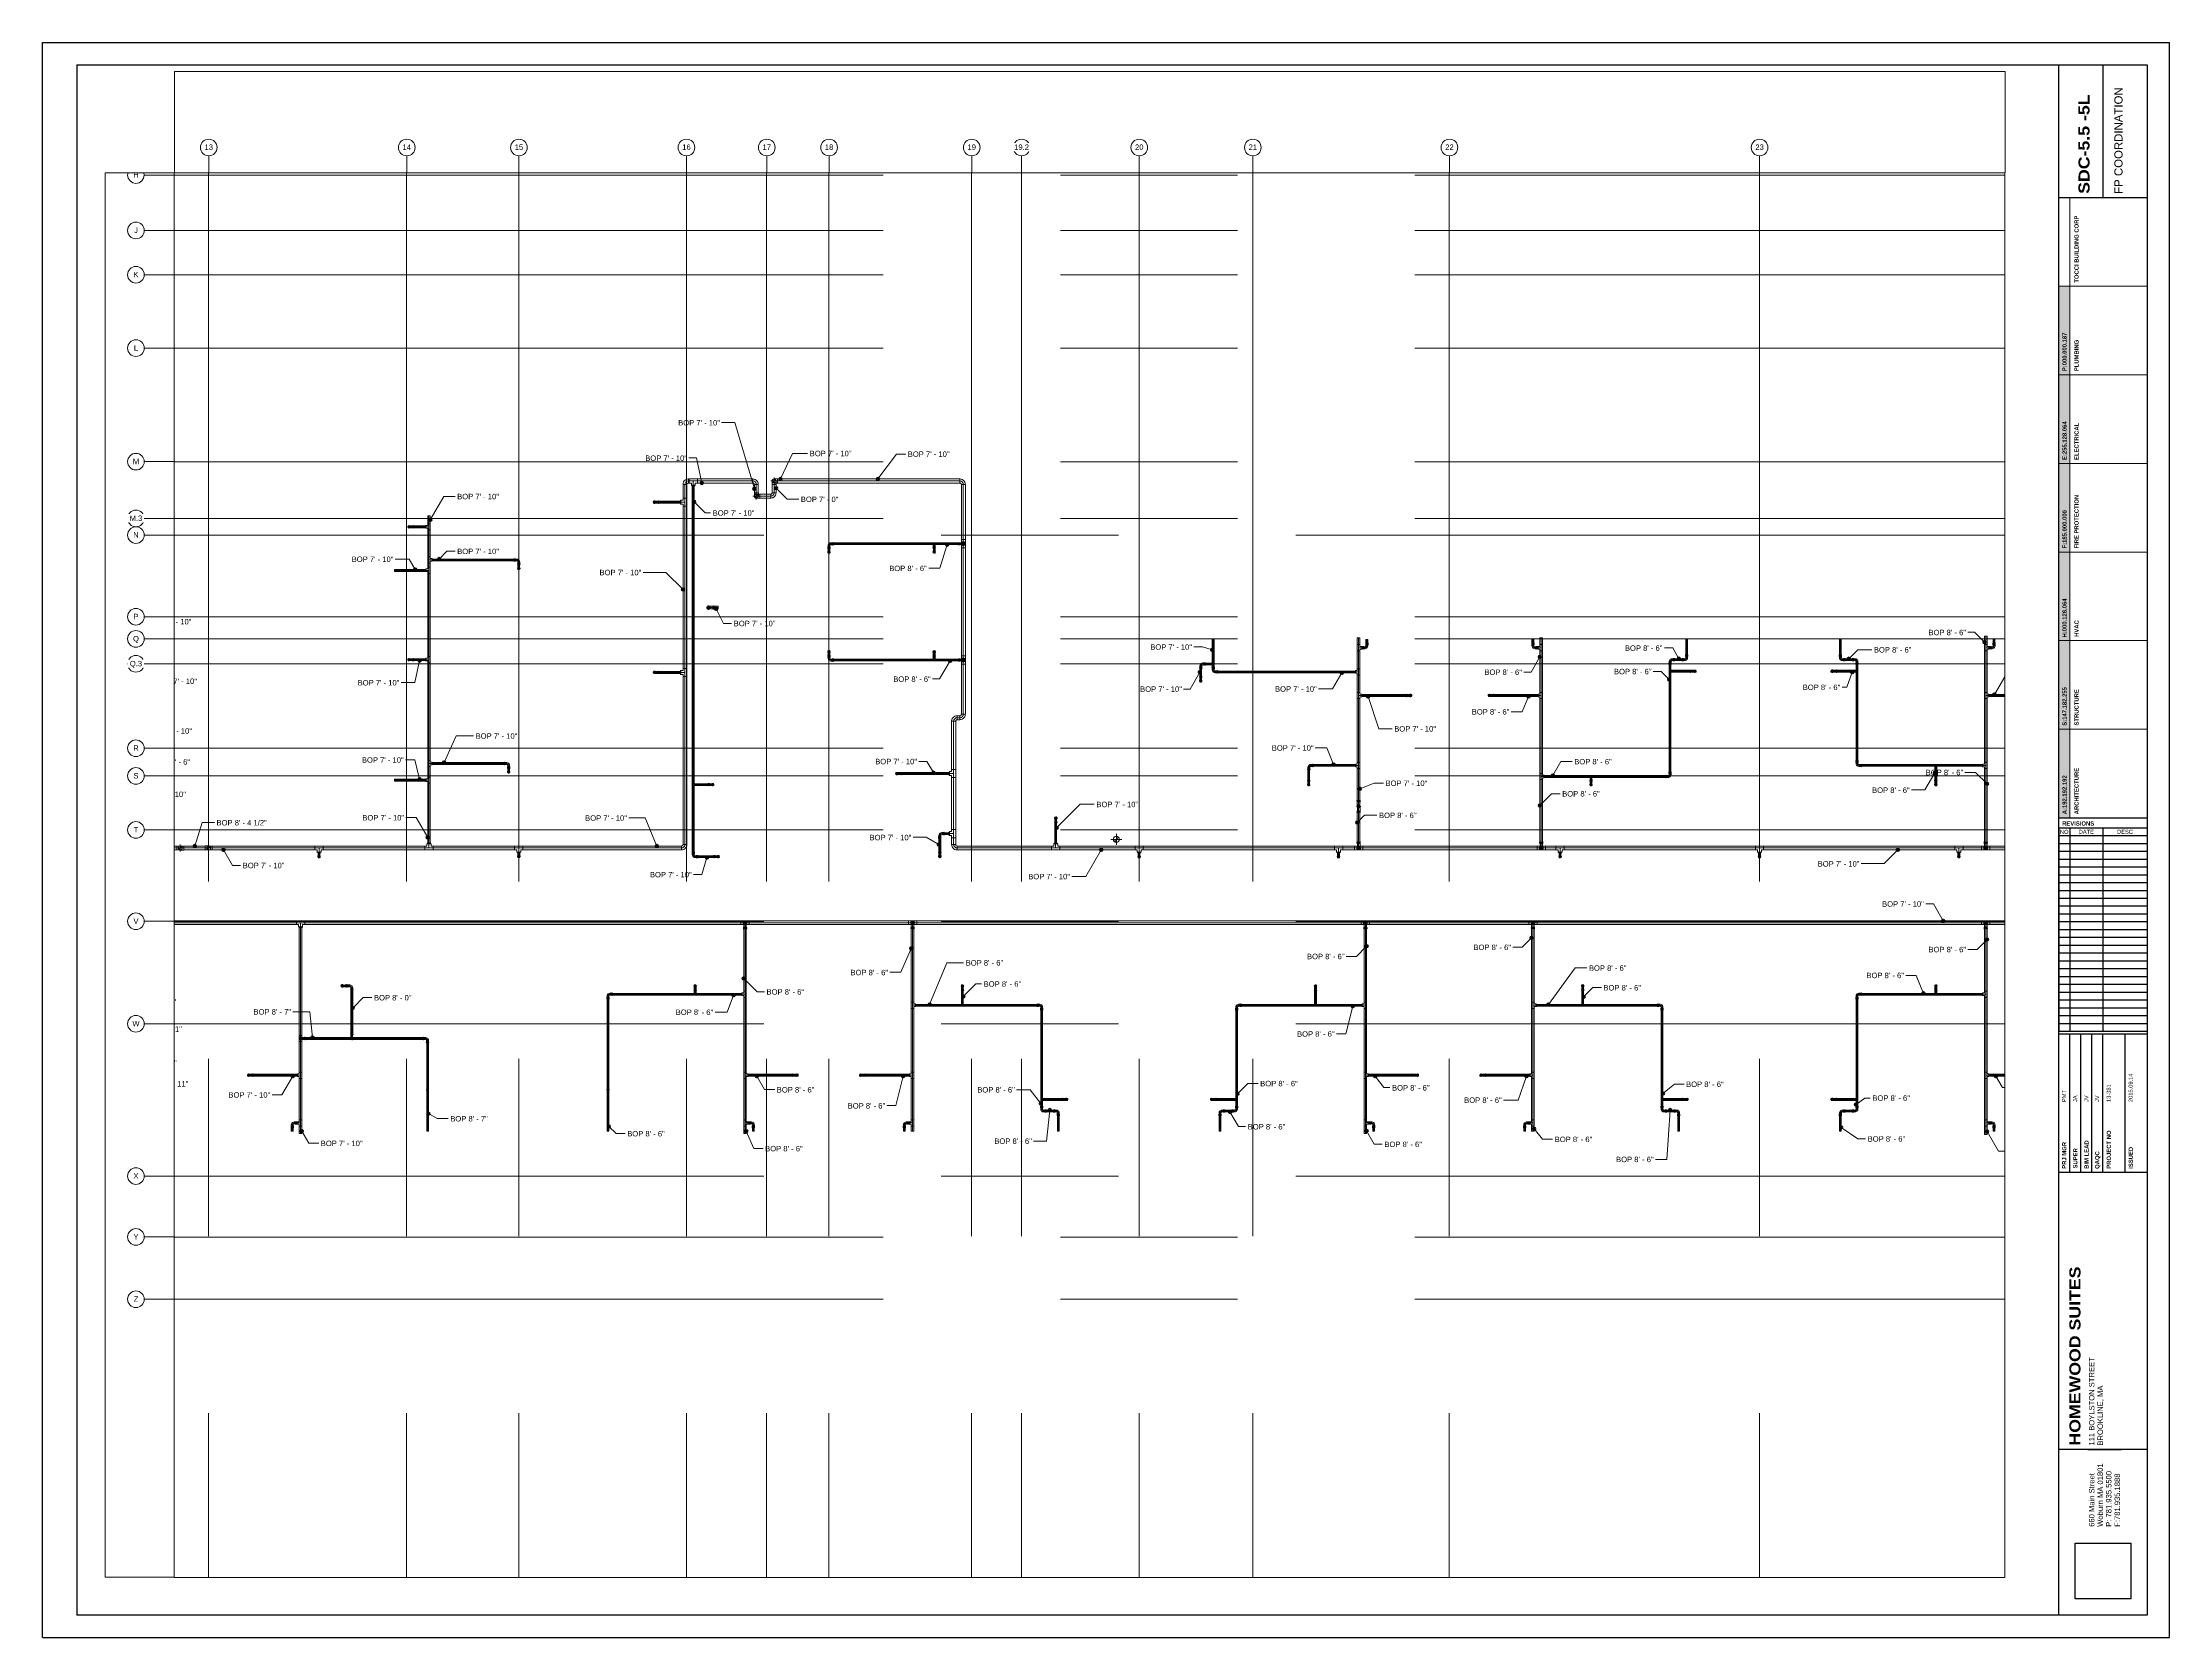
# Paper-space layout 'SDC - 0.0 - LL_B2' of a CAD drawing. Header units: inches. Extents: x -5.5 to 42.5, y -0.2 to 35.8.
# The model-space entities are those that its viewports show. They can reach past a viewport. Long polylines and large blocks are cut down to what shows.
import ezdxf

# ---------------------------------------------------------------- set-up
doc = ezdxf.new("R2010")
doc.units = ezdxf.units.IN
doc.header["$MEASUREMENT"] = 0
doc.linetypes.add('Grid Line', pattern=[0.875, 0.5, -0.125, 0.125, -0.125])
for name, color, linetype, lineweight in [('A-ANNO-NOTE', 250, 'Continuous', 9), ('G-ANNO-DIMS', 251, 'Continuous', 9), ('P-PIPE', 1, 'Continuous', 9), ('P-PIPE-CNTR', 1, 'Continuous', 9), ('S-GRID', 8, 'Continuous', 9), ('S-GRID-IDEN', 8, 'Continuous', 13)]:
    doc.layers.add(name, color=color, linetype=linetype, lineweight=lineweight)
doc.layers.add('VIEWPORT', color=7, linetype='Continuous', plot=False)
doc.layers.add('X - REF - ELEC', color=7, linetype='Continuous', true_color=0xff8040)
doc.styles.add('Arial', font='arial.ttf', dxfattribs={"height": 3.934132})
doc.styles.add('Arial Black', font='', dxfattribs={"height": 0.25})
doc.styles.add('Arial_1', font='arial.ttf', dxfattribs={"height": 5.901198})
doc.styles.add('Arial_2', font='arial.ttf', dxfattribs={"height": 0.092206})
doc.styles.add('Arial_B', font='arialbd.ttf', dxfattribs={"height": 0.095133})
doc.styles.get('Arial Black').set_extended_font_data('Arial Black')
picture_1 = doc.add_image_def('image1.jpg', size_in_pixel=(300, 300))

# ---------------------------------------------------------------- blocks, each defined once
blk = doc.blocks.new('Coordination Legend_36X48_2011 - Coordination Legend_36X48_2011-2112261-')
at = {"layer": 'A-ANNO-NOTE'}
for color, points in [(5, [(0, 10), (0, 12), (0.25, 12), (0.25, 10)]), (3, [(0, 4), (0, 6), (0.25, 6), (0.25, 4)]), (253, [(0, 2), (0.25, 2), (0.25, 0), (0, 0)])]:
    blk.add_hatch(color=color, dxfattribs=at).paths.add_polyline_path(points, flags=0)
at = {"layer": 'A-ANNO-NOTE', "true_color": 0xff8040, "transparency": 33554687}
blk.add_hatch(color=11, dxfattribs=at).paths.add_polyline_path([(0, 10), (0.25, 10), (0.25, 8), (0, 8)], flags=0)
at = {"layer": 'A-ANNO-NOTE', "true_color": 0xb90000}
blk.add_hatch(color=12, dxfattribs=at).paths.add_polyline_path([(0, 8), (0.25, 8), (0.25, 6), (0, 6)], flags=0)
at = {"layer": 'A-ANNO-NOTE', "true_color": 0x93b6ff}
blk.add_hatch(color=151, dxfattribs=at).paths.add_polyline_path([(0, 4), (0.25, 4), (0.25, 2), (0, 2)], flags=0)
at = {"layer": 'A-ANNO-NOTE'}
for p, q in [((0.25, 12), (0.25, 14)), ((0.25, 12), (0, 12)), ((0, 12), (0, 10)), ((0.25, 12), (2, 12)), ((0.25, 10), (0.25, 12)), ((0, 10), (0.25, 10)), ((0, 10), (0, 8)), ((0.25, 10), (0, 10)), ((0.25, 10), (2, 10)), ((0.25, 8), (0.25, 10)), ((0, 8), (0.25, 8)), ((0, 8), (0, 6)), ((0.25, 8), (0, 8)), ((0.25, 8), (2, 8)), ((0.25, 6), (0.25, 8)), ((0, 6), (0.25, 6)), ((0.25, 6), (0, 6)), ((0, 6), (0, 4)), ((0.25, 6), (2, 6)), ((0.25, 4), (0.25, 6)), ((0, 4), (0.25, 4)), ((0, 4), (0, 2)), ((0.25, 4), (0, 4)), ((0.25, 4), (2, 4)), ((0.25, 2), (0.25, 4)), ((0, 2), (0.25, 2)), ((0, 2), (0, 0)), ((0.25, 2), (0, 2)), ((0.25, 2), (2, 2)), ((0.25, 0), (0.25, 2)), ((0, 0), (0.25, 0))]:
    blk.add_line(p, q, dxfattribs=at)
at = {"layer": 'A-ANNO-NOTE', "char_height": 0.09513, "attachment_point": 1, "rotation": 90, "line_spacing_factor": 0.938532, "style": 'Arial_B'}
for s, insert, width in [('P:000.000.187', (0.085, 10.082), 1.008), ('E:255.128.064', (0.085, 8.078), 1.008), ('F:185.000.000', (0.085, 6.081), 1.00012), ('H:000.128.064', (0.085, 4.072), 1.017), ('S:147.182.255', (0.085, 2.079), 1.008), ('A:192.192.192', (0.085, 0.081), 1.01362)]:
    blk.add_mtext(s, dxfattribs=dict(at, insert=insert, width=width))
blk = doc.blocks.new('Victaulic-VicPress316-Elbow 90-45deg Style P568_P571 - Standard-523083-FIFTH LEVEL')
at = {"layer": 'P-PIPE'}
for p, q in [((-3.2, 0.8), (-3.5, 0.8)), ((-3.5, 0.8), (-3.5, -0.8)), ((-3.5, -0.8), (-3.5, 0.8)), ((-2.2, 0.7), (-3.5, 0.7)), ((-3.5, -0.7), (-3.5, 0.7)), ((-3.5, 0.7), (-3.5, -0.7)), ((-3.2, -0.8), (-3.2, 0.8)), ((-3.2, 0.8), (-3.2, -0.8)), ((-2.4, 0.8), (-2.9, 0.8)), ((-2.9, -0.8), (-2.9, 0.8)), ((-2.9, 0.8), (-2.9, -0.8)), ((-1.4, 0.7), (-2.3, 0.7)), ((-2.3, 0), (-2.3, 0.7)), ((-2.3, 0.7), (-2.3, 0)), ((-2.2, -0.7), (-2.2, 0.7)), ((-2.2, 0.7), (-2.2, -0.7)), ((-0.8, 3.5), (-0.8, 3.2)), ((0.8, 3.5), (-0.8, 3.5)), ((-0.8, 3.5), (0.8, 3.5)), ((-0.8, 3.2), (0.8, 3.2)), ((0.8, 3.2), (-0.8, 3.2)), ((-0.8, 2.9), (-0.8, 2.4)), ((-0.8, 2.9), (0.8, 2.9)), ((0.8, 2.9), (-0.8, 2.9)), ((-0.7, 3.5), (-0.7, 2.2)), ((-0.7, 3.5), (0.7, 3.5)), ((0.7, 3.5), (-0.7, 3.5)), ((-0.7, 2.3), (-0.7, 1.4)), ((0, 2.3), (-0.7, 2.3)), ((-0.7, 2.3), (0, 2.3)), ((-0.7, 2.2), (0.7, 2.2)), ((0.7, 2.2), (-0.7, 2.2)), ((0, 2.3), (0.7, 2.3)), ((0.7, 2.3), (0, 2.3)), ((0, 1.4), (0, 2.3)), ((0.7, 2.2), (0.7, 3.5)), ((0.7, 1.4), (0.7, 2.3)), ((0.8, 3.2), (0.8, 3.5)), ((0.8, 2.4), (0.8, 2.9)), ((-3.5, -0.7), (-2.2, -0.7)), ((-3.5, -0.8), (-3.2, -0.8)), ((-2.9, -0.8), (-2.4, -0.8)), ((-2.3, 0), (-2.3, -0.7)), ((-2.3, -0.7), (-2.3, 0)), ((-1.4, 0), (-2.3, 0)), ((-2.3, -0.7), (-1.4, -0.7))]:
    blk.add_line(p, q, dxfattribs=at)
at = {"layer": 'P-PIPE', "flags": 128}
for points in [[(-3.2, 0.8), (-3.1, 0.9), (-3, 0.9), (-2.9, 0.8), (-2.9, 0.8)], [(-3.2, 0.8), (-3.2, 0.7), (-3.2, 0.4), (-3.2, 0.1), (-3.2, -0.3), (-3.2, -0.6), (-3.2, -0.8), (-3.2, -0.8)], [(-3.2, -0.8), (-3.2, -0.7), (-3.2, -0.4), (-3.2, -0.1), (-3.2, 0.3), (-3.2, 0.6), (-3.2, 0.8), (-3.2, 0.8)], [(-2.9, -0.8), (-2.9, -0.7), (-2.9, -0.4), (-2.9, -0.1), (-2.9, 0.3), (-2.9, 0.6), (-2.9, 0.8), (-2.9, 0.8)], [(-2.9, 0.8), (-2.9, 0.7), (-2.9, 0.4), (-2.9, 0.1), (-2.9, -0.3), (-2.9, -0.6), (-2.9, -0.8), (-2.9, -0.8)], [(-2.4, 0.8), (-2.2, 0.7), (-2.2, 0.7)], [(-0.7, 1.4), (-0.7, 1), (-1, 0.8), (-1.4, 0.7), (-1.4, 0.7)], [(-1.4, -0.7), (-0.8, -0.6), (-0.2, -0.3), (0.2, 0.1), (0.5, 0.7), (0.7, 1.3), (0.7, 1.4)], [(-0.8, 2.9), (-0.9, 3), (-0.9, 3.1), (-0.8, 3.2), (-0.8, 3.2)], [(0.8, 3.2), (0.7, 3.2), (0.4, 3.2), (0.1, 3.2), (-0.3, 3.2), (-0.6, 3.2), (-0.8, 3.2), (-0.8, 3.2)], [(-0.8, 3.2), (-0.7, 3.2), (-0.4, 3.2), (-0.1, 3.2), (0.3, 3.2), (0.6, 3.2), (0.8, 3.2), (0.8, 3.2)], [(-0.8, 2.9), (-0.7, 2.9), (-0.4, 2.9), (-0.1, 2.9), (0.3, 2.9), (0.6, 2.9), (0.8, 2.9), (0.8, 2.9)], [(0.8, 2.9), (0.7, 2.9), (0.4, 2.9), (0.1, 2.9), (-0.3, 2.9), (-0.6, 2.9), (-0.8, 2.9), (-0.8, 2.9)], [(-0.7, 2.2), (-0.8, 2.4), (-0.8, 2.4)], [(0.8, 2.4), (0.7, 2.2), (0.7, 2.2)], [(0.8, 3.2), (0.9, 3.1), (0.9, 3), (0.8, 2.9), (0.8, 2.9)], [(-2.9, -0.8), (-3, -0.9), (-3.1, -0.9), (-3.2, -0.8), (-3.2, -0.8)], [(-2.2, -0.7), (-2.4, -0.8), (-2.4, -0.8)]]:
    blk.add_lwpolyline(points, dxfattribs=at)
at = {"layer": 'P-PIPE'}
blk.add_arc((-1.4, 1.4), 1.39, 270, 0, dxfattribs=at)
blk = doc.blocks.new('Victaulic-VicPress316-Elbow 90-45deg Style P568_P571 - Standard-V1-FIFTH LEVEL')
at = {"layer": 'P-PIPE'}
for p, q in [((-2327.1, 161.9), (-2327.1, 161.9)), ((-2327.1, 161.9), (-2325.7, 161.9)), ((-2324.8, 162.5), (-2325.7, 162.5)), ((-2325.7, 161.9), (-2324.8, 161.9)), ((-2325.7, 161.2), (-2324.8, 161.2)), ((-2323.6, 162.5), (-2324.9, 162.5)), ((-2324.9, 161.9), (-2324.9, 161.9)), ((-2324.9, 161.9), (-2324.9, 161.9)), ((-2324.9, 161.2), (-2323.6, 161.2)), ((-2324.8, 162.5), (-2324.8, 161.9)), ((-2324.8, 161.9), (-2324.8, 162.5)), ((-2324.8, 161.9), (-2324.8, 161.2)), ((-2324.8, 161.2), (-2324.8, 161.9)), ((-2324.2, 162.6), (-2324.7, 162.6)), ((-2324.7, 161.1), (-2324.2, 161.1)), ((-2324.2, 161.9), (-2324.2, 161.9)), ((-2324.2, 161.9), (-2324.2, 161.9)), ((-2323.6, 162.6), (-2323.9, 162.6)), ((-2323.9, 161.9), (-2323.9, 161.9)), ((-2323.9, 161.9), (-2323.9, 161.9)), ((-2323.9, 161.1), (-2323.6, 161.1)), ((-2323.6, 161.9), (-2323.6, 161.9)), ((-2323.6, 161.9), (-2323.6, 161.9)), ((-2323.6, 161.9), (-2323.6, 161.9)), ((-2323.6, 161.9), (-2323.6, 161.9))]:
    blk.add_line(p, q, dxfattribs=at)
at = {"layer": 'P-PIPE', "flags": 128}
for points in [[(-2326.2, 161.9), (-2326.3, 162.3), (-2326.6, 162.6), (-2326.9, 162.8), (-2327.3, 162.8), (-2327.7, 162.6), (-2328, 162.2), (-2328, 161.9)], [(-2328, 161.9), (-2327.9, 161.5), (-2327.7, 161.1), (-2327.3, 161), (-2326.9, 161), (-2326.5, 161.2), (-2326.3, 161.5), (-2326.2, 161.9)], [(-2326.4, 161.9), (-2326.5, 162.2), (-2326.7, 162.5), (-2327.1, 162.6), (-2327.4, 162.6), (-2327.7, 162.3), (-2327.9, 162), (-2327.9, 161.9)], [(-2327.9, 161.9), (-2327.8, 161.5), (-2327.5, 161.2), (-2327.2, 161.1), (-2326.8, 161.2), (-2326.5, 161.4), (-2326.4, 161.7), (-2326.4, 161.9)], [(-2325.7, 162.5), (-2326.2, 162.5), (-2326.7, 162.5), (-2327, 162.5), (-2327.1, 162.5), (-2327.1, 162.5)], [(-2327.1, 161.2), (-2327, 161.2), (-2326.8, 161.2), (-2326.4, 161.2), (-2325.9, 161.2), (-2325.7, 161.2)], [(-2324.9, 162.5), (-2324.7, 162.6), (-2324.7, 162.6)], [(-2324.7, 161.1), (-2324.9, 161.2), (-2324.9, 161.2)], [(-2324.2, 162.6), (-2324.2, 162.8), (-2324, 162.8), (-2323.9, 162.7), (-2323.9, 162.6)], [(-2324.2, 162.6), (-2324.2, 162.5), (-2324.2, 162.3), (-2324.2, 161.9), (-2324.2, 161.9)], [(-2324.2, 161.9), (-2324.2, 162.2), (-2324.2, 162.5), (-2324.2, 162.6), (-2324.2, 162.6)], [(-2324.2, 161.1), (-2324.2, 161.2), (-2324.2, 161.4), (-2324.2, 161.8), (-2324.2, 161.9)], [(-2324.2, 161.9), (-2324.2, 161.5), (-2324.2, 161.2), (-2324.2, 161.1), (-2324.2, 161.1)], [(-2323.9, 161.1), (-2324, 161), (-2324.1, 161), (-2324.2, 161.1), (-2324.2, 161.1)], [(-2323.9, 162.6), (-2323.9, 162.5), (-2323.9, 162.3), (-2323.9, 161.9), (-2323.9, 161.9)], [(-2323.9, 161.9), (-2323.9, 162.2), (-2323.9, 162.5), (-2323.9, 162.6), (-2323.9, 162.6)], [(-2323.9, 161.1), (-2323.9, 161.2), (-2323.9, 161.4), (-2323.9, 161.8), (-2323.9, 161.9)], [(-2323.9, 161.9), (-2323.9, 161.5), (-2323.9, 161.2), (-2323.9, 161.1), (-2323.9, 161.1)]]:
    blk.add_lwpolyline(points, dxfattribs=at)
at = {"layer": 'P-PIPE'}
for radius, start, end in [(0.767, 0, 180), (0.767, 0, 180), (0.767, 0, 180), (0.767, 180, 360), (0.767, 180, 0), (0.767, 180, 0), (0.657, 360, 180), (0.657, 0, 180), (0.657, 90, 180), (0.658, 180, 0), (0.658, 180, 0), (0.657, 180, 270), (0.658, 0, 90), (0.658, 270, 0)]:
    blk.add_arc((-2327.1, 161.9), radius, start, end, dxfattribs=at)
blk = doc.blocks.new('Victaulic-VicPress316-Elbow 90-45deg Style P568_P571 - Standard-V2-FIFTH LEVEL')
at = {"layer": 'P-PIPE'}
for p, q in [((-1934.3, 162.6), (-1934.6, 162.6)), ((-1933.3, 162.5), (-1934.6, 162.5)), ((-1934.6, 161.9), (-1934.6, 161.9)), ((-1934.6, 161.9), (-1934.6, 161.9)), ((-1934.6, 161.9), (-1934.6, 161.9)), ((-1934.6, 161.9), (-1934.6, 161.9)), ((-1934.6, 161.2), (-1933.3, 161.2)), ((-1934.6, 161.1), (-1934.3, 161.1)), ((-1934.3, 161.9), (-1934.3, 161.9)), ((-1934.3, 161.9), (-1934.3, 161.9)), ((-1933.6, 162.6), (-1934, 162.6)), ((-1934, 161.9), (-1934, 161.9)), ((-1934, 161.9), (-1934, 161.9)), ((-1934, 161.1), (-1933.6, 161.1)), ((-1932.5, 162.5), (-1933.5, 162.5)), ((-1933.5, 162.5), (-1933.5, 161.9)), ((-1933.5, 161.9), (-1933.5, 162.5)), ((-1933.5, 161.9), (-1933.5, 161.2)), ((-1933.5, 161.2), (-1933.5, 161.9)), ((-1932.5, 161.9), (-1933.5, 161.9)), ((-1933.5, 161.2), (-1932.5, 161.2)), ((-1933.3, 161.9), (-1933.3, 161.9)), ((-1933.3, 161.9), (-1933.3, 161.9)), ((-1932.5, 161.9), (-1931.1, 161.9)), ((-1931.1, 161.9), (-1931.1, 161.9))]:
    blk.add_line(p, q, dxfattribs=at)
at = {"layer": 'P-PIPE', "flags": 128}
for points in [[(-1934.3, 162.6), (-1934.2, 162.8), (-1934.1, 162.8), (-1934, 162.7), (-1934, 162.6)], [(-1934.3, 162.6), (-1934.3, 162.5), (-1934.3, 162.3), (-1934.3, 161.9), (-1934.3, 161.9)], [(-1934.3, 161.9), (-1934.3, 162.2), (-1934.3, 162.5), (-1934.3, 162.6), (-1934.3, 162.6)], [(-1934.3, 161.1), (-1934.3, 161.2), (-1934.3, 161.4), (-1934.3, 161.8), (-1934.3, 161.9)], [(-1934.3, 161.9), (-1934.3, 161.5), (-1934.3, 161.2), (-1934.3, 161.1), (-1934.3, 161.1)], [(-1934, 161.1), (-1934.1, 161), (-1934.2, 161), (-1934.3, 161.1), (-1934.3, 161.1)], [(-1934, 162.6), (-1934, 162.5), (-1934, 162.3), (-1934, 161.9), (-1934, 161.9)], [(-1934, 161.9), (-1934, 162.2), (-1934, 162.5), (-1934, 162.6), (-1934, 162.6)], [(-1934, 161.1), (-1934, 161.2), (-1934, 161.4), (-1934, 161.8), (-1934, 161.9)], [(-1934, 161.9), (-1934, 161.5), (-1934, 161.2), (-1934, 161.1), (-1934, 161.1)], [(-1933.6, 162.6), (-1933.4, 162.5), (-1933.3, 162.5)], [(-1933.3, 161.2), (-1933.5, 161.1), (-1933.6, 161.1)], [(-1931.1, 162.5), (-1931.2, 162.5), (-1931.5, 162.5), (-1931.9, 162.5), (-1932.4, 162.5), (-1932.5, 162.5)], [(-1932.5, 161.2), (-1932, 161.2), (-1931.6, 161.2), (-1931.3, 161.2), (-1931.1, 161.2), (-1931.1, 161.2)], [(-1930.2, 161.9), (-1930.3, 162.3), (-1930.6, 162.6), (-1930.9, 162.8), (-1931.3, 162.8), (-1931.7, 162.6), (-1932, 162.2), (-1932, 161.9)], [(-1932, 161.9), (-1931.9, 161.5), (-1931.7, 161.1), (-1931.3, 161), (-1930.9, 161), (-1930.5, 161.2), (-1930.3, 161.5), (-1930.2, 161.9)], [(-1930.4, 161.9), (-1930.5, 162.2), (-1930.7, 162.5), (-1931.1, 162.6), (-1931.4, 162.6), (-1931.7, 162.3), (-1931.9, 162), (-1931.9, 161.9)], [(-1931.9, 161.9), (-1931.8, 161.5), (-1931.5, 161.2), (-1931.2, 161.1), (-1930.8, 161.2), (-1930.5, 161.4), (-1930.4, 161.7), (-1930.4, 161.9)]]:
    blk.add_lwpolyline(points, dxfattribs=at)
at = {"layer": 'P-PIPE'}
for radius, start, end in [(0.766, 0, 180), (0.766, 0, 180), (0.766, 0, 180), (0.766, 180, 0), (0.766, 180, 0), (0.766, 180, 0), (0.657, 0, 180), (0.657, 0, 180), (0.657, 90, 180), (0.658, 180, 0), (0.658, 180, 0), (0.657, 180, 270), (0.658, 0, 90), (0.658, 270, 0)]:
    blk.add_arc((-1931.1, 161.9), radius, start, end, dxfattribs=at)
blk = doc.blocks.new('Elbow - Welded - Generic - Standard-1127339-FIFTH LEVEL')
at = {"layer": 'P-PIPE'}
for p, q in [((-2.5, -1.4), (-2.5, 1.4)), ((-2.5, 1.4), (-2.5, -1.4)), ((1.4, 2.5), (-1.4, 2.5)), ((-1.4, 2.5), (1.4, 2.5))]:
    blk.add_line(p, q, dxfattribs=at)
at = {"layer": 'P-PIPE', "flags": 128}
for points in [[(-1.4, 2.5), (-1.5, 2.1), (-1.8, 1.7), (-2.2, 1.5), (-2.5, 1.4)], [(-2.5, -1.4), (-1.7, -1.3), (-0.9, -1.1), (-0.1, -0.6), (0.5, 0), (1, 0.7), (1.3, 1.5), (1.4, 2.3), (1.4, 2.5)]]:
    blk.add_lwpolyline(points, dxfattribs=at)
blk = doc.blocks.new('Transition - Generic - Plumbing-CW-1127470-FIFTH LEVEL')
at = {"layer": 'P-PIPE'}
for radius, start, end in [(1.31, 90, 270), (0.563, 90, 270), (1.31, 270, 90), (0.562, 270, 90)]:
    blk.add_arc((-1811, 461.7), radius, start, end, dxfattribs=at)
blk = doc.blocks.new('Victaulic-VicPress316-Elbow 90-45deg Style P568_P571 - Standard-1244383-FIFTH LEVEL')
at = {"layer": 'P-PIPE'}
for p, q in [((-3.2, 0.8), (-3.5, 0.8)), ((-3.5, 0.8), (-3.5, -0.8)), ((-3.5, -0.8), (-3.5, 0.8)), ((-2.2, 0.7), (-3.5, 0.7)), ((-3.5, -0.7), (-3.5, 0.7)), ((-3.5, 0.7), (-3.5, -0.7)), ((-3.2, -0.8), (-3.2, 0.8)), ((-3.2, 0.8), (-3.2, -0.8)), ((-2.4, 0.8), (-2.9, 0.8)), ((-2.9, -0.8), (-2.9, 0.8)), ((-2.9, 0.8), (-2.9, -0.8)), ((-1.4, 0.7), (-2.3, 0.7)), ((-2.3, 0), (-2.3, 0.7)), ((-2.3, 0.7), (-2.3, 0)), ((-2.3, 0), (-2.3, -0.7)), ((-2.3, -0.7), (-2.3, 0)), ((-1.4, 0), (-2.3, 0)), ((-2.2, -0.7), (-2.2, 0.7)), ((-2.2, 0.7), (-2.2, -0.7)), ((-3.5, -0.7), (-2.2, -0.7)), ((-3.5, -0.8), (-3.2, -0.8)), ((-2.9, -0.8), (-2.4, -0.8)), ((-2.3, -0.7), (-1.4, -0.7)), ((-0.8, -2.4), (-0.8, -2.9)), ((0.8, -2.9), (-0.8, -2.9)), ((-0.8, -2.9), (0.8, -2.9)), ((-0.8, -3.2), (-0.8, -3.5)), ((0.8, -3.2), (-0.8, -3.2)), ((-0.8, -3.2), (0.8, -3.2)), ((-0.8, -3.5), (0.8, -3.5)), ((0.8, -3.5), (-0.8, -3.5)), ((-0.7, -1.4), (-0.7, -2.3)), ((-0.7, -2.2), (-0.7, -3.5)), ((0.7, -2.2), (-0.7, -2.2)), ((-0.7, -2.2), (0.7, -2.2)), ((0, -2.3), (-0.7, -2.3)), ((-0.7, -2.3), (0, -2.3)), ((0.7, -3.5), (-0.7, -3.5)), ((-0.7, -3.5), (0.7, -3.5)), ((0, -1.4), (0, -2.3)), ((0, -2.3), (0.7, -2.3)), ((0.7, -2.3), (0, -2.3)), ((0.7, -2.3), (0.7, -1.4)), ((0.7, -3.5), (0.7, -2.2)), ((0.8, -2.9), (0.8, -2.4)), ((0.8, -3.5), (0.8, -3.2))]:
    blk.add_line(p, q, dxfattribs=at)
at = {"layer": 'P-PIPE', "flags": 128}
for points in [[(-3.2, 0.8), (-3.1, 0.9), (-3, 0.9), (-2.9, 0.8), (-2.9, 0.8)], [(-3.2, 0.8), (-3.2, 0.7), (-3.2, 0.4), (-3.2, 0.1), (-3.2, -0.3), (-3.2, -0.6), (-3.2, -0.8), (-3.2, -0.8)], [(-3.2, -0.8), (-3.2, -0.7), (-3.2, -0.4), (-3.2, -0.1), (-3.2, 0.3), (-3.2, 0.6), (-3.2, 0.8), (-3.2, 0.8)], [(-2.9, -0.8), (-2.9, -0.7), (-2.9, -0.4), (-2.9, -0.1), (-2.9, 0.3), (-2.9, 0.6), (-2.9, 0.8), (-2.9, 0.8)], [(-2.9, 0.8), (-2.9, 0.7), (-2.9, 0.4), (-2.9, 0.1), (-2.9, -0.3), (-2.9, -0.6), (-2.9, -0.8), (-2.9, -0.8)], [(-2.4, 0.8), (-2.2, 0.7), (-2.2, 0.7)], [(0.7, -1.4), (0.6, -0.8), (0.3, -0.2), (-0.1, 0.2), (-0.7, 0.5), (-1.3, 0.7), (-1.4, 0.7)], [(-2.9, -0.8), (-3, -0.9), (-3.1, -0.9), (-3.2, -0.8), (-3.2, -0.8)], [(-2.2, -0.7), (-2.4, -0.8), (-2.4, -0.8)], [(-1.4, -0.7), (-1, -0.7), (-0.8, -1), (-0.7, -1.4), (-0.7, -1.4)], [(-0.8, -3.2), (-0.9, -3.1), (-0.9, -3), (-0.8, -2.9), (-0.8, -2.9)], [(-0.8, -2.4), (-0.7, -2.2), (-0.7, -2.2)], [(0.8, -2.9), (0.7, -2.9), (0.4, -2.9), (0.1, -2.9), (-0.3, -2.9), (-0.6, -2.9), (-0.8, -2.9), (-0.8, -2.9)], [(-0.8, -2.9), (-0.7, -2.9), (-0.4, -2.9), (-0.1, -2.9), (0.3, -2.9), (0.6, -2.9), (0.8, -2.9), (0.8, -2.9)], [(-0.8, -3.2), (-0.7, -3.2), (-0.4, -3.2), (-0.1, -3.2), (0.3, -3.2), (0.6, -3.2), (0.8, -3.2), (0.8, -3.2)], [(0.8, -3.2), (0.7, -3.2), (0.4, -3.2), (0.1, -3.2), (-0.3, -3.2), (-0.6, -3.2), (-0.8, -3.2), (-0.8, -3.2)], [(0.7, -2.2), (0.8, -2.4), (0.8, -2.4)], [(0.8, -2.9), (0.9, -3), (0.9, -3.1), (0.8, -3.2), (0.8, -3.2)]]:
    blk.add_lwpolyline(points, dxfattribs=at)
at = {"layer": 'P-PIPE'}
blk.add_arc((-1.4, -1.4), 1.39, 360, 90, dxfattribs=at)
blk = doc.blocks.new('Victaulic-VicPress316-Elbow 90-45deg Style P568_P571 - Standard-V3-FIFTH LEVEL')
at = {"layer": 'P-PIPE'}
for p, q in [((-1291.6, 145.1), (-1291.9, 145.1)), ((-1290.6, 145), (-1291.9, 145)), ((-1291.9, 144.4), (-1291.9, 144.4)), ((-1291.9, 144.4), (-1291.9, 144.4)), ((-1291.9, 144.4), (-1291.9, 144.4)), ((-1291.9, 144.4), (-1291.9, 144.4)), ((-1291.9, 143.7), (-1290.6, 143.7)), ((-1291.9, 143.6), (-1291.6, 143.6)), ((-1291.6, 144.4), (-1291.6, 144.4)), ((-1291.6, 144.4), (-1291.6, 144.4)), ((-1290.8, 145.1), (-1291.3, 145.1)), ((-1291.3, 144.4), (-1291.3, 144.4)), ((-1291.3, 144.4), (-1291.3, 144.4)), ((-1291.3, 143.6), (-1290.8, 143.6)), ((-1289.8, 145), (-1290.7, 145)), ((-1290.7, 145), (-1290.7, 144.4)), ((-1290.7, 144.4), (-1290.7, 145)), ((-1290.7, 144.4), (-1290.7, 143.7)), ((-1290.7, 143.7), (-1290.7, 144.4)), ((-1289.8, 144.4), (-1290.7, 144.4)), ((-1290.7, 143.7), (-1289.8, 143.7)), ((-1290.6, 144.4), (-1290.6, 144.4)), ((-1290.6, 144.4), (-1290.6, 144.4)), ((-1288.4, 144.4), (-1289.8, 144.4)), ((-1288.4, 144.4), (-1288.4, 144.4))]:
    blk.add_line(p, q, dxfattribs=at)
at = {"layer": 'P-PIPE', "flags": 128}
for points in [[(-1291.6, 145.1), (-1291.5, 145.3), (-1291.4, 145.3), (-1291.3, 145.2), (-1291.3, 145.1)], [(-1291.6, 145.1), (-1291.6, 145), (-1291.6, 144.8), (-1291.6, 144.4), (-1291.6, 144.4)], [(-1291.6, 144.4), (-1291.6, 144.7), (-1291.6, 145), (-1291.6, 145.1), (-1291.6, 145.1)], [(-1291.6, 143.6), (-1291.6, 143.7), (-1291.6, 143.9), (-1291.6, 144.3), (-1291.6, 144.4)], [(-1291.6, 144.4), (-1291.6, 144), (-1291.6, 143.7), (-1291.6, 143.6), (-1291.6, 143.6)], [(-1291.3, 143.6), (-1291.3, 143.5), (-1291.5, 143.5), (-1291.6, 143.6), (-1291.6, 143.6)], [(-1291.3, 145.1), (-1291.3, 145), (-1291.3, 144.8), (-1291.3, 144.4), (-1291.3, 144.4)], [(-1291.3, 144.4), (-1291.3, 144.7), (-1291.3, 145), (-1291.3, 145.1), (-1291.3, 145.1)], [(-1291.3, 143.6), (-1291.3, 143.7), (-1291.3, 143.9), (-1291.3, 144.3), (-1291.3, 144.4)], [(-1291.3, 144.4), (-1291.3, 144), (-1291.3, 143.7), (-1291.3, 143.6), (-1291.3, 143.6)], [(-1290.8, 145.1), (-1290.6, 145), (-1290.6, 145)], [(-1290.6, 143.7), (-1290.8, 143.6), (-1290.8, 143.6)], [(-1288.4, 145), (-1288.5, 145), (-1288.7, 145), (-1289.1, 145), (-1289.6, 145), (-1289.8, 145)], [(-1289.8, 143.7), (-1289.3, 143.7), (-1288.8, 143.7), (-1288.5, 143.7), (-1288.4, 143.7), (-1288.4, 143.7)], [(-1287.5, 144.4), (-1287.6, 144.8), (-1287.8, 145.1), (-1288.2, 145.3), (-1288.6, 145.3), (-1289, 145.1), (-1289.2, 144.7), (-1289.3, 144.4)], [(-1289.3, 144.4), (-1289.2, 144), (-1288.9, 143.6), (-1288.6, 143.5), (-1288.2, 143.5), (-1287.8, 143.7), (-1287.5, 144), (-1287.5, 144.4)], [(-1287.6, 144.4), (-1287.7, 144.7), (-1288, 145), (-1288.3, 145.1), (-1288.7, 145.1), (-1289, 144.8), (-1289.1, 144.5), (-1289.1, 144.4)], [(-1289.1, 144.4), (-1289, 144), (-1288.8, 143.7), (-1288.4, 143.6), (-1288.1, 143.7), (-1287.8, 143.9), (-1287.6, 144.2), (-1287.6, 144.4)]]:
    blk.add_lwpolyline(points, dxfattribs=at)
at = {"layer": 'P-PIPE'}
for radius, start, end in [(0.766, 0, 180), (0.766, 0, 180), (0.766, 0, 180), (0.766, 180, 0), (0.766, 180, 0), (0.766, 180, 0), (0.658, 0, 180), (0.658, 0, 180), (0.658, 90, 180), (0.658, 180, 0), (0.658, 180, 0), (0.658, 180, 270), (0.658, 0, 90), (0.658, 270, 0)]:
    blk.add_arc((-1288.4, 144.4), radius, start, end, dxfattribs=at)
blk = doc.blocks.new('Elbow - Welded - Generic - Standard-V4-FIFTH LEVEL')
at = {"layer": 'P-PIPE'}
blk.add_line((-1945.1, 591.1), (-1945.1, 591.1), dxfattribs=at)
blk.add_line((-1945.1, 591.1), (-1945.1, 591.1), dxfattribs=at)
at = {"layer": 'P-PIPE', "flags": 128}
for points in [[(-1945.1, 592.5), (-1945.7, 592.5), (-1946.4, 592.5), (-1946.9, 592.5), (-1947.3, 592.5), (-1947.5, 592.5), (-1947.6, 592.5)], [(-1947.6, 589.6), (-1947.5, 589.6), (-1947.2, 589.6), (-1946.8, 589.6), (-1946.2, 589.6), (-1945.6, 589.6), (-1945.1, 589.6)]]:
    blk.add_lwpolyline(points, dxfattribs=at)
at = {"layer": 'P-PIPE'}
for start, end in [(0, 180), (180, 0)]:
    blk.add_arc((-1947.6, 591.1), 1.44, start, end, dxfattribs=at)
blk = doc.blocks.new('Elbow - Welded - Generic - Standard-V12-FIFTH LEVEL')
at = {"layer": 'P-PIPE'}
blk.add_line((-2686.7, 326), (-2686.7, 326), dxfattribs=at)
blk.add_line((-2686.7, 326), (-2686.7, 326), dxfattribs=at)
at = {"layer": 'P-PIPE', "flags": 128}
for points in [[(-2690.7, 326), (-2690.6, 326.5), (-2690.3, 327), (-2689.9, 327.3), (-2689.4, 327.4), (-2689.2, 327.4)], [(-2689.2, 324.6), (-2689.7, 324.7), (-2690.2, 324.9), (-2690.5, 325.3), (-2690.7, 325.8), (-2690.7, 326)], [(-2689.2, 327.4), (-2689.1, 327.4), (-2688.9, 327.4), (-2688.4, 327.4), (-2687.9, 327.4), (-2687.2, 327.4), (-2686.7, 327.4)], [(-2689.2, 327.4), (-2688.7, 327.3), (-2688.3, 327.1), (-2688, 326.7), (-2687.8, 326.2), (-2687.8, 326)], [(-2687.8, 326), (-2687.9, 325.5), (-2688.2, 325), (-2688.6, 324.7), (-2689.1, 324.6), (-2689.2, 324.6)], [(-2686.7, 324.6), (-2687.4, 324.6), (-2688, 324.6), (-2688.6, 324.6), (-2689, 324.6), (-2689.2, 324.6), (-2689.2, 324.6)]]:
    blk.add_lwpolyline(points, dxfattribs=at)
at = {"layer": 'P-PIPE'}
for start, end in [(0, 180), (180, 0)]:
    blk.add_arc((-2689.2, 326), 1.44, start, end, dxfattribs=at)
blk = doc.blocks.new('Transition - Generic - Plumbing-CW-1126388-FIFTH LEVEL')
at = {"layer": 'P-PIPE'}
for radius, start, end in [(1.31, 0, 180), (1.31, 180, 0), (0.812, 0, 180), (0.813, 180, 0)]:
    blk.add_arc((-2607, 272), radius, start, end, dxfattribs=at)
blk = doc.blocks.new('Victaulic-VicPress316-Elbow 90-45deg Style P568_P571 - Standard-V11-FIFTH LEVEL')
at = {"layer": 'P-PIPE'}
for p, q in [((-3077.1, 595.6), (-3077.1, 595.2)), ((-3077.1, 594.8), (-3077.1, 594.3)), ((-3077, 595.6), (-3077, 594.1)), ((-3077, 594.2), (-3077, 593)), ((-3076, 594.2), (-3077, 594.2)), ((-3077, 594.2), (-3076, 594.2)), ((-3076, 595.6), (-3076, 595.6)), ((-3076, 595.6), (-3076, 595.6)), ((-3076, 595.6), (-3076, 595.6)), ((-3076, 595.6), (-3076, 595.6)), ((-3076, 595.2), (-3076, 595.2)), ((-3076, 595.2), (-3076, 595.2)), ((-3076, 594.8), (-3076, 594.8)), ((-3076, 594.8), (-3076, 594.8)), ((-3075.1, 594.2), (-3076, 594.2)), ((-3076, 594.2), (-3075.1, 594.2)), ((-3076, 593), (-3076, 594.2)), ((-3076, 594.1), (-3076, 594.1)), ((-3076, 594.1), (-3076, 594.1)), ((-3076, 591), (-3076, 593)), ((-3076, 591), (-3076, 591)), ((-3075.1, 594.1), (-3075.1, 595.6)), ((-3075.1, 593), (-3075.1, 594.2)), ((-3074.9, 595.2), (-3074.9, 595.6)), ((-3074.9, 594.3), (-3074.9, 594.8))]:
    blk.add_line(p, q, dxfattribs=at)
at = {"layer": 'P-PIPE', "flags": 128}
for points in [[(-3077.1, 594.8), (-3077.2, 594.9), (-3077.2, 595.1), (-3077.1, 595.2), (-3077.1, 595.2)], [(-3076, 592.2), (-3076.5, 592.1), (-3076.9, 591.9), (-3077.1, 591.5), (-3077.2, 591), (-3077.1, 590.5), (-3076.9, 590.1), (-3076.5, 589.9), (-3076, 589.8), (-3076, 589.8)], [(-3077.1, 595.2), (-3077, 595.2), (-3076.7, 595.2), (-3076.3, 595.2), (-3076, 595.2)], [(-3076, 595.2), (-3076.4, 595.2), (-3076.8, 595.2), (-3077, 595.2), (-3077.1, 595.2)], [(-3077.1, 594.8), (-3077, 594.8), (-3076.7, 594.8), (-3076.3, 594.8), (-3076, 594.8)], [(-3076, 594.8), (-3076.4, 594.8), (-3076.8, 594.8), (-3077, 594.8), (-3077.1, 594.8)], [(-3077, 594.1), (-3077.1, 594.3), (-3077.1, 594.3)], [(-3077, 591), (-3077, 591.1), (-3077, 591.4), (-3077, 591.8), (-3077, 592.3), (-3077, 592.9), (-3077, 593)], [(-3077, 591), (-3076.9, 591.4), (-3076.6, 591.7), (-3076.2, 591.9), (-3076, 592)], [(-3076, 590.1), (-3076.4, 590.1), (-3076.7, 590.4), (-3076.9, 590.8), (-3077, 591)], [(-3074.9, 595.2), (-3075, 595.2), (-3075.3, 595.2), (-3075.7, 595.2), (-3076, 595.2)], [(-3076, 595.2), (-3075.6, 595.2), (-3075.2, 595.2), (-3075, 595.2), (-3074.9, 595.2)], [(-3074.9, 594.8), (-3075, 594.8), (-3075.3, 594.8), (-3075.7, 594.8), (-3076, 594.8)], [(-3076, 594.8), (-3075.6, 594.8), (-3075.2, 594.8), (-3075, 594.8), (-3074.9, 594.8)], [(-3076, 589.8), (-3075.5, 589.9), (-3075.1, 590.1), (-3074.9, 590.5), (-3074.8, 591), (-3074.9, 591.5), (-3075.1, 591.9), (-3075.5, 592.1), (-3076, 592.2), (-3076, 592.2)], [(-3076, 592), (-3075.6, 591.9), (-3075.3, 591.6), (-3075.1, 591.2), (-3075.1, 591)], [(-3075.1, 591), (-3075.1, 590.6), (-3075.4, 590.3), (-3075.8, 590.1), (-3076, 590.1)], [(-3074.9, 594.3), (-3075, 594.1), (-3075.1, 594.1)], [(-3075.1, 593), (-3075.1, 592.4), (-3075.1, 591.9), (-3075.1, 591.4), (-3075.1, 591.1), (-3075.1, 591), (-3075.1, 591)], [(-3074.9, 595.2), (-3074.8, 595.1), (-3074.8, 594.9), (-3074.9, 594.8), (-3074.9, 594.8)]]:
    blk.add_lwpolyline(points, dxfattribs=at)
at = {"layer": 'P-PIPE'}
for radius, start, end in [(1.06, 90, 270), (1.06, 90, 270), (1.06, 90, 270), (0.95, 90, 270), (0.95, 90, 270), (0.95, 90, 180), (0.95, 180, 270), (1.06, 270, 90), (1.06, 270, 90), (1.06, 270, 90), (0.95, 270, 90), (0.95, 270, 90), (0.95, 0, 90), (0.95, 270, 0)]:
    blk.add_arc((-3076, 591), radius, start, end, dxfattribs=at)
blk = doc.blocks.new('Transition - Generic - Plumbing-CW-1022941-FIFTH LEVEL')
at = {"layer": 'P-PIPE'}
for radius, start, end in [(0.812, 0, 180), (0.812, 180, 0), (0.562, 360, 180), (0.563, 180, 0)]:
    blk.add_arc((-3323.9, 470.3), radius, start, end, dxfattribs=at)
blk = doc.blocks.new('Victaulic-VicPress316-Elbow 90-45deg Style P568_P571 - Standard-1418603-FIFTH LEVEL')
at = {"layer": 'P-PIPE'}
for p, q in [((-1995, 499.6), (-1995, 499.6)), ((-1995, 499.6), (-1993, 499.6)), ((-1991.8, 500.6), (-1993, 500.6)), ((-1993, 499.6), (-1991.8, 499.6)), ((-1993, 498.7), (-1991.8, 498.7)), ((-1990.4, 500.6), (-1991.9, 500.6)), ((-1991.9, 499.6), (-1991.9, 499.6)), ((-1991.9, 499.6), (-1991.9, 499.6)), ((-1991.9, 498.7), (-1990.4, 498.7)), ((-1991.8, 500.6), (-1991.8, 499.6)), ((-1991.8, 499.6), (-1991.8, 500.6)), ((-1991.8, 499.6), (-1991.8, 498.7)), ((-1991.8, 498.7), (-1991.8, 499.6)), ((-1991.1, 500.7), (-1991.7, 500.7)), ((-1991.7, 498.6), (-1991.1, 498.6)), ((-1991.1, 499.6), (-1991.1, 499.6)), ((-1991.1, 499.6), (-1991.1, 499.6)), ((-1990.4, 500.7), (-1990.8, 500.7)), ((-1990.8, 499.6), (-1990.8, 499.6)), ((-1990.8, 499.6), (-1990.8, 499.6)), ((-1990.8, 498.6), (-1990.4, 498.6)), ((-1990.4, 499.6), (-1990.4, 499.6)), ((-1990.4, 499.6), (-1990.4, 499.6)), ((-1990.4, 499.6), (-1990.4, 499.6)), ((-1990.4, 499.6), (-1990.4, 499.6))]:
    blk.add_line(p, q, dxfattribs=at)
at = {"layer": 'P-PIPE', "flags": 128}
for points in [[(-1993.8, 499.6), (-1993.8, 500.1), (-1994.1, 500.5), (-1994.5, 500.7), (-1995, 500.8), (-1995.4, 500.8), (-1995.8, 500.5), (-1996.1, 500.1), (-1996.2, 499.6), (-1996.2, 499.6)], [(-1996.2, 499.6), (-1996.1, 499.2), (-1995.8, 498.8), (-1995.4, 498.5), (-1995, 498.4), (-1994.5, 498.5), (-1994.1, 498.7), (-1993.8, 499.1), (-1993.8, 499.6), (-1993.8, 499.6)], [(-1993.9, 499.6), (-1994, 500.1), (-1994.3, 500.4), (-1994.7, 500.6), (-1995.1, 500.7), (-1995.5, 500.5), (-1995.8, 500.2), (-1996, 499.8), (-1996, 499.6)], [(-1996, 499.6), (-1995.9, 499.2), (-1995.7, 498.8), (-1995.3, 498.6), (-1994.9, 498.6), (-1994.4, 498.7), (-1994.1, 499), (-1993.9, 499.4), (-1993.9, 499.6)], [(-1993, 500.6), (-1993.6, 500.6), (-1994.1, 500.6), (-1994.6, 500.6), (-1994.9, 500.6), (-1995, 500.6), (-1995, 500.6)], [(-1995, 498.7), (-1994.9, 498.7), (-1994.6, 498.7), (-1994.2, 498.7), (-1993.7, 498.7), (-1993.1, 498.7), (-1993, 498.7)], [(-1991.9, 500.6), (-1991.7, 500.7), (-1991.7, 500.7)], [(-1991.7, 498.6), (-1991.9, 498.6), (-1991.9, 498.7)], [(-1991.1, 500.7), (-1991.1, 500.8), (-1990.9, 500.8), (-1990.8, 500.7), (-1990.8, 500.7)], [(-1991.1, 500.7), (-1991.1, 500.6), (-1991.1, 500.3), (-1991.1, 499.9), (-1991.1, 499.6)], [(-1991.1, 499.6), (-1991.1, 500.1), (-1991.1, 500.4), (-1991.1, 500.6), (-1991.1, 500.7)], [(-1991.1, 498.6), (-1991.1, 498.7), (-1991.1, 498.9), (-1991.1, 499.3), (-1991.1, 499.6)], [(-1991.1, 499.6), (-1991.1, 499.2), (-1991.1, 498.8), (-1991.1, 498.6), (-1991.1, 498.6)], [(-1990.8, 498.6), (-1990.9, 498.4), (-1991, 498.4), (-1991.1, 498.5), (-1991.1, 498.6)], [(-1990.8, 500.7), (-1990.8, 500.6), (-1990.8, 500.3), (-1990.8, 499.9), (-1990.8, 499.6)], [(-1990.8, 499.6), (-1990.8, 500.1), (-1990.8, 500.4), (-1990.8, 500.6), (-1990.8, 500.7)], [(-1990.8, 498.6), (-1990.8, 498.7), (-1990.8, 498.9), (-1990.8, 499.3), (-1990.8, 499.6)], [(-1990.8, 499.6), (-1990.8, 499.2), (-1990.8, 498.8), (-1990.8, 498.6), (-1990.8, 498.6)]]:
    blk.add_lwpolyline(points, dxfattribs=at)
at = {"layer": 'P-PIPE'}
for radius, start, end in [(1.06, 0, 180), (1.06, 0, 180), (1.06, 0, 180), (1.06, 180, 0), (1.06, 180, 0), (1.06, 180, 0), (0.95, 0, 180), (0.95, 0, 180), (0.95, 90, 180), (0.95, 180, 0), (0.95, 180, 0), (0.95, 180, 270), (0.95, 0, 90), (0.95, 270, 0)]:
    blk.add_arc((-1995, 499.6), radius, start, end, dxfattribs=at)
blk = doc.blocks.new('Victaulic-VicPress316-Elbow 90-45deg Style P568_P571 - Standard-V10-FIFTH LEVEL')
at = {"layer": 'P-PIPE'}
for p, q in [((-3076, 591), (-3076, 591)), ((-3074, 591), (-3076, 591)), ((-3072.8, 592), (-3074, 592)), ((-3074, 591), (-3072.8, 591)), ((-3074, 590.1), (-3072.8, 590.1)), ((-3071.5, 592), (-3072.9, 592)), ((-3072.9, 591), (-3072.9, 591)), ((-3072.9, 591), (-3072.9, 591)), ((-3072.9, 590.1), (-3071.5, 590.1)), ((-3072.8, 591), (-3072.8, 592)), ((-3072.8, 592), (-3072.8, 591)), ((-3072.8, 590.1), (-3072.8, 591)), ((-3072.8, 591), (-3072.8, 590.1)), ((-3072.2, 592.1), (-3072.7, 592.1)), ((-3072.7, 589.9), (-3072.2, 589.9)), ((-3072.2, 591), (-3072.2, 591)), ((-3072.2, 591), (-3072.2, 591)), ((-3071.5, 592.1), (-3071.8, 592.1)), ((-3071.8, 591), (-3071.8, 591)), ((-3071.8, 591), (-3071.8, 591)), ((-3071.8, 589.9), (-3071.5, 589.9)), ((-3071.5, 591), (-3071.5, 591)), ((-3071.5, 591), (-3071.5, 591)), ((-3071.5, 591), (-3071.5, 591)), ((-3071.5, 591), (-3071.5, 591))]:
    blk.add_line(p, q, dxfattribs=at)
at = {"layer": 'P-PIPE', "flags": 128}
for points in [[(-3074.8, 591), (-3074.9, 591.5), (-3075.1, 591.9), (-3075.5, 592.1), (-3076, 592.2), (-3076.5, 592.1), (-3076.9, 591.9), (-3077.1, 591.5), (-3077.2, 591), (-3077.2, 591)], [(-3077.2, 591), (-3077.1, 590.5), (-3076.9, 590.1), (-3076.5, 589.9), (-3076, 589.8), (-3075.5, 589.9), (-3075.1, 590.1), (-3074.9, 590.5), (-3074.8, 591), (-3074.8, 591)], [(-3074.9, 591), (-3075, 591.4), (-3075.3, 591.8), (-3075.7, 592), (-3076.1, 592.1), (-3076.5, 591.9), (-3076.9, 591.6), (-3077, 591.2), (-3077.1, 591)], [(-3077.1, 591), (-3077, 590.6), (-3076.7, 590.2), (-3076.3, 590), (-3075.9, 589.9), (-3075.5, 590.1), (-3075.1, 590.4), (-3075, 590.8), (-3074.9, 591)], [(-3074, 592), (-3074.6, 592), (-3075.1, 592), (-3075.6, 592), (-3075.9, 592), (-3076, 592), (-3076, 592)], [(-3076, 590.1), (-3075.9, 590.1), (-3075.6, 590.1), (-3075.2, 590.1), (-3074.7, 590.1), (-3074.1, 590.1), (-3074, 590.1)], [(-3072.9, 592), (-3072.7, 592.1), (-3072.7, 592.1)], [(-3072.7, 589.9), (-3072.9, 590), (-3072.9, 590.1)], [(-3072.2, 592.1), (-3072.1, 592.2), (-3071.9, 592.2), (-3071.8, 592.1), (-3071.8, 592.1)], [(-3072.2, 592.1), (-3072.2, 592), (-3072.2, 591.7), (-3072.2, 591.3), (-3072.2, 591)], [(-3072.2, 591), (-3072.2, 591.4), (-3072.2, 591.8), (-3072.2, 592), (-3072.2, 592.1)], [(-3072.2, 589.9), (-3072.2, 590), (-3072.2, 590.3), (-3072.2, 590.7), (-3072.2, 591)], [(-3072.2, 591), (-3072.2, 590.6), (-3072.2, 590.2), (-3072.2, 590), (-3072.2, 589.9)], [(-3071.8, 589.9), (-3071.9, 589.8), (-3072.1, 589.8), (-3072.2, 589.9), (-3072.2, 589.9)], [(-3071.8, 592.1), (-3071.8, 592), (-3071.8, 591.7), (-3071.8, 591.3), (-3071.8, 591)], [(-3071.8, 591), (-3071.8, 591.4), (-3071.8, 591.8), (-3071.8, 592), (-3071.8, 592.1)], [(-3071.8, 589.9), (-3071.8, 590), (-3071.8, 590.3), (-3071.8, 590.7), (-3071.8, 591)], [(-3071.8, 591), (-3071.8, 590.6), (-3071.8, 590.2), (-3071.8, 590), (-3071.8, 589.9)]]:
    blk.add_lwpolyline(points, dxfattribs=at)
at = {"layer": 'P-PIPE'}
for radius, start, end in [(1.06, 0, 180), (1.06, 0, 180), (1.06, 0, 180), (1.06, 180, 0), (1.06, 180, 0), (1.06, 180, 0), (0.95, 0, 180), (0.95, 0, 180), (0.95, 90, 180), (0.95, 180, 0), (0.95, 180, 0), (0.95, 180, 270), (0.95, 0, 90), (0.95, 270, 0)]:
    blk.add_arc((-3076, 591), radius, start, end, dxfattribs=at)
blk = doc.blocks.new('Grid - 3_16_-139788-FIFTH LEVEL')
at = {"layer": 'S-GRID-IDEN'}
blk.add_circle((0, 0), 0.188, dxfattribs=at)

msp = doc.modelspace()

# ---------------------------------------------------------------- linework, layer by layer
at = {"layer": 'G-ANNO-DIMS'}
for p, q in [((-1976, 633.2), (-1985.5, 633.2)), ((-1961.9, 585.3), (-1976, 633.2)), ((-2003.6, 607.7), (-2009.3, 607.7)), ((-1999.9, 589.6), (-2003.6, 607.7)), ((-1943, 592.5), (-1934.4, 611)), ((-1934.4, 611), (-1923.4, 611)), ((-1872.8, 592.5), (-1859.2, 610.5)), ((-1859.2, 610.5), (-1852.6, 610.5)), ((-1946.1, 585.8), (-1938.2, 577.9)), ((-2195.9, 563), (-2186.1, 579.9)), ((-2186.1, 579.9), (-2178, 579.9)), ((-2005.3, 576), (-1997.4, 568.1)), ((-1938.2, 577.9), (-1929.8, 577.9)), ((-1997.4, 568.1), (-1993.5, 568.1)), ((-2189.5, 534.7), (-2183.9, 540.3)), ((-2183.9, 540.3), (-2178, 540.3)), ((-1822.6, 545.1), (-1827.9, 528)), ((-2211.1, 534.6), (-2221.3, 534.6)), ((-2206.8, 527.2), (-2211.1, 534.6)), ((-2025.7, 525), (-2042.2, 525)), ((-2013.4, 512.7), (-2025.7, 525)), ((-1827.9, 528), (-1836, 528)), ((-1989.4, 498.7), (-1984.2, 488.2)), ((-1984.2, 488.2), (-1978.3, 488.2)), ((-1080.8, 481.8), (-1085.6, 481.8)), ((-1073.6, 474.6), (-1080.8, 481.8)), ((-2203.6, 461.3), (-2207, 445.4)), ((-1820.5, 461.1), (-1828.1, 448.1)), ((-1638.2, 471.2), (-1644.5, 471.2)), ((-1631.2, 469.1), (-1638.2, 471.2)), ((-1394.6, 464), (-1400.9, 453)), ((-1298.7, 470.5), (-1304.7, 470.5)), ((-1294.2, 462.7), (-1298.7, 470.5)), ((-1171.6, 462.7), (-1165, 469.2)), ((-1165, 469.2), (-1154.9, 469.2)), ((-1828.1, 448.1), (-1833.2, 448.1)), ((-1640.2, 452.9), (-1647.1, 440.8)), ((-1537.6, 452.5), (-1544.3, 440.9)), ((-1400.9, 453), (-1406.3, 453)), ((-1307.1, 453.5), (-1312.7, 453.5)), ((-1301.3, 447.7), (-1307.1, 453.5)), ((-1169, 453), (-1173, 442.2)), ((-1066.4, 436.8), (-1058.6, 450.3)), ((-1058.6, 450.3), (-1052.5, 450.3)), ((-2207, 445.4), (-2216.9, 445.4)), ((-1647.1, 440.8), (-1651.9, 440.8)), ((-1544.3, 440.9), (-1554.4, 440.9)), ((-1518.7, 435.5), (-1511, 412.1)), ((-1402.9, 435.5), (-1407.3, 424.4)), ((-1173, 442.2), (-1176.4, 442.2)), ((-1407.3, 424.4), (-1415.4, 424.4)), ((-2186, 387.7), (-2177.3, 406.9)), ((-2177.3, 406.9), (-2164.7, 406.9)), ((-1511, 412.1), (-1501.3, 412.1)), ((-2207, 389.6), (-2213.8, 389.6)), ((-2203.6, 375.7), (-2207, 389.6)), ((-1837.3, 388.5), (-1843.1, 388.5)), ((-1832.6, 380.4), (-1837.3, 388.5)), ((-1548.4, 398.3), (-1556.8, 398.3)), ((-1543.6, 386.3), (-1548.4, 398.3)), ((-1385.2, 378.3), (-1379.4, 388.5)), ((-1379.4, 388.5), (-1371.3, 388.5)), ((-1524.6, 368.8), (-1514.4, 372.8)), ((-1514.4, 372.8), (-1507.6, 372.8)), ((-1109.3, 380.3), (-1116.5, 367.9)), ((-1079.9, 380.6), (-1087.6, 380.6)), ((-1071.7, 372.4), (-1079.9, 380.6)), ((-1743.6, 340.5), (-1726.5, 357.6)), ((-1726.5, 357.6), (-1716.4, 357.6)), ((-1394.6, 356.7), (-1386.1, 365.2)), ((-1386.1, 365.2), (-1380, 365.2)), ((-1116.5, 367.9), (-1126.3, 367.9)), ((-2366, 327.4), (-2360.7, 344.4)), ((-2360.7, 344.4), (-2351.8, 344.4)), ((-2206.1, 347.9), (-2213.6, 347.9)), ((-2197.8, 333.6), (-2206.1, 347.9)), ((-2040.8, 347.7), (-2052.6, 347.7)), ((-2032.3, 327.4), (-2040.8, 347.7)), ((-1526.5, 344.4), (-1521.2, 349.7)), ((-1521.2, 349.7), (-1512.3, 349.7)), ((-2345.3, 324.6), (-2338.8, 313.4)), ((-1837.7, 333.7), (-1847.2, 333.7)), ((-1828.7, 328.5), (-1837.7, 333.7)), ((-1711.4, 324.6), (-1722.4, 305.4)), ((-1136.1, 324.6), (-1146, 314.7)), ((-2338.8, 313.4), (-2332.9, 313.4)), ((-1996.1, 319.1), (-1999.9, 306.9)), ((-1146, 314.7), (-1162.5, 314.7)), ((-1999.9, 306.9), (-2005.9, 306.9)), ((-1722.4, 305.4), (-1732.7, 305.4)), ((-1110.4, 285.7), (-1116, 285.7)), ((-1103.4, 273.4), (-1110.4, 285.7)), ((-1400.6, 261.1), (-1407.4, 254.3)), ((-1848.6, 253.5), (-1856.1, 236.2)), ((-1527, 247.7), (-1534.4, 247.7)), ((-1519.7, 255.1), (-1527, 247.7)), ((-1407.4, 254.3), (-1414.1, 254.3)), ((-1078.8, 252.7), (-1085.6, 252.7)), ((-1071.7, 259.8), (-1078.8, 252.7)), ((-1969.6, 231.8), (-1959.9, 222.1)), ((-1856.1, 236.2), (-1864, 236.2)), ((-1835.3, 213), (-1822.9, 243.1)), ((-1822.9, 243.1), (-1810.8, 243.1)), ((-1388.5, 213), (-1369.1, 239.3)), ((-1369.1, 239.3), (-1360.7, 239.3)), ((-1122.9, 234), (-1130.3, 234)), ((-1117.6, 221), (-1122.9, 234)), ((-2251.9, 210.4), (-2244.4, 217.9)), ((-2244.4, 217.9), (-2238.1, 217.9)), ((-1976.9, 219.7), (-1981.6, 207.4)), ((-1959.9, 222.1), (-1954.6, 222.1)), ((-1811, 218.7), (-1801.9, 227.8)), ((-1801.9, 227.8), (-1797.8, 227.8)), ((-1363, 218.5), (-1356.3, 225.1)), ((-1356.3, 225.1), (-1350.2, 225.1)), ((-2283, 207.7), (-2295.2, 207.7)), ((-2281, 189), (-2283, 207.7)), ((-1981.6, 207.4), (-1990.3, 207.4)), ((-1529.7, 211.7), (-1534.7, 191.8)), ((-1534.7, 191.8), (-1541.5, 191.8)), ((-2295.3, 161.2), (-2303.1, 147.7)), ((-2295.3, 161.2), (-2303.1, 147.7)), ((-1960.1, 161.2), (-1954.5, 151.5)), ((-1854.5, 161.2), (-1859.7, 139.9)), ((-1613, 148.5), (-1605.6, 155.9)), ((-1605.6, 155.9), (-1598.1, 155.9)), ((-1513.6, 161.2), (-1507.2, 152.9)), ((-1404.2, 161.2), (-1410.4, 143.9)), ((-1305.7, 148.6), (-1297.3, 155.4)), ((-1297.3, 155.4), (-1290.5, 155.4)), ((-1065.3, 161.2), (-1060.6, 153)), ((-2303.1, 147.7), (-2310.2, 147.7)), ((-2303.1, 147.7), (-2310.2, 147.7)), ((-1954.5, 151.5), (-1947.2, 151.5)), ((-1859.7, 139.9), (-1866.1, 139.9)), ((-1762.8, 151.4), (-1772.5, 151.4)), ((-1755, 141.5), (-1762.8, 151.4)), ((-1507.2, 152.9), (-1502.9, 152.9)), ((-1410.4, 143.9), (-1420.9, 143.9)), ((-1166.3, 140.7), (-1159.9, 145.4)), ((-1159.9, 145.4), (-1156, 145.4)), ((-1060.6, 153), (-1054.4, 153)), ((-2197.2, 134.1), (-2191, 130.5)), ((-2191, 130.5), (-2183, 130.5)), ((-2067, 124.9), (-2061.7, 119.7)), ((-1748.6, 136.7), (-1751, 114.3)), ((-1618.4, 135.3), (-1612.3, 124.7)), ((-1612.3, 124.7), (-1607.1, 124.7)), ((-1398.7, 123.1), (-1392.8, 115.6)), ((-1300.5, 136.7), (-1302.9, 101.1)), ((-1177, 124.2), (-1165.1, 115.9)), ((-2288.7, 121.5), (-2283.6, 112.7)), ((-2283.6, 112.7), (-2276.5, 112.7)), ((-2061.7, 119.7), (-2055.2, 119.7)), ((-1967.7, 121.5), (-1962.2, 108.9)), ((-1962.2, 108.9), (-1955.6, 108.9)), ((-1751, 114.3), (-1760.2, 114.3)), ((-1519.7, 121.6), (-1514.2, 112)), ((-1514.2, 112), (-1508.4, 112)), ((-1392.8, 115.6), (-1385.4, 115.6)), ((-1165.1, 115.9), (-1159.4, 115.9)), ((-1071.7, 121.2), (-1063.4, 106.9)), ((-1302.9, 101.1), (-1311.2, 101.1)), ((-1063.4, 106.9), (-1053.3, 106.9))]:
    msp.add_line(p, q, dxfattribs=at)
at = {"layer": 'G-ANNO-DIMS', "lineweight": 50}
for centre in [(-1999.9, 589.6), (-1961.9, 585.3), (-1946.1, 585.8), (-1943, 592.5), (-1872.8, 592.5), (-2005.3, 576), (-2195.9, 563), (-1822.6, 545.1), (-2206.8, 527.2), (-2189.5, 534.7), (-2013.4, 512.7), (-1989.4, 498.7), (-2203.6, 461.3), (-1820.5, 461.1), (-1631.2, 469.1), (-1394.6, 464), (-1294.2, 462.7), (-1171.6, 462.7), (-1073.6, 474.6), (-1640.2, 452.9), (-1537.6, 452.5), (-1301.3, 447.7), (-1169, 453), (-1518.7, 435.5), (-1402.9, 435.5), (-1066.4, 436.8), (-2186, 387.7), (-1543.6, 386.3), (-2203.6, 375.7), (-1832.6, 380.4), (-1524.6, 368.8), (-1385.2, 378.3), (-1109.3, 380.3), (-1071.7, 372.4), (-1394.6, 356.7), (-1743.6, 340.5), (-1526.5, 344.4), (-2366, 327.4), (-2345.3, 324.6), (-2197.8, 333.6), (-2032.3, 327.4), (-1828.7, 328.5), (-1711.4, 324.6), (-1136.1, 324.6), (-1996.1, 319.1), (-1400.6, 261.1), (-1103.4, 273.4), (-1848.6, 253.5), (-1519.7, 255.1), (-1071.7, 259.8), (-1969.6, 231.8), (-1976.9, 219.7), (-1811, 218.7), (-1363, 218.5), (-1117.6, 221), (-2251.9, 210.4), (-1835.3, 213), (-1529.7, 211.7), (-1388.5, 213), (-2281, 189), (-2295.3, 161.2), (-2295.3, 161.2), (-1960.1, 161.2), (-1854.5, 161.2), (-1513.6, 161.2), (-1404.2, 161.2), (-1065.3, 161.2), (-1755, 141.5), (-1613, 148.5), (-1305.7, 148.6), (-1166.3, 140.7), (-2197.2, 134.1), (-2067, 124.9), (-1748.6, 136.7), (-1618.4, 135.3), (-1398.7, 123.1), (-1300.5, 136.7), (-1177, 124.2), (-2288.7, 121.5), (-1967.7, 121.5), (-1519.7, 121.6), (-1071.7, 121.2)]:
    msp.add_circle(centre, 1, dxfattribs=at)
at = {"layer": 'P-PIPE'}
for p, q in [((-2013.4, 588.6), (-2013.4, 578.7)), ((-2013.4, 588.6), (-2010.6, 588.6)), ((-2010.6, 578.7), (-2010.6, 588.6)), ((-2009, 592.5), (-2009.5, 592.5)), ((-2009.5, 592.5), (-2009.5, 589.6)), ((-2009.5, 589.6), (-2009, 589.6)), ((-2009, 592.5), (-2009, 589.6)), ((-2003, 592.5), (-2009, 592.5)), ((-2009, 589.6), (-2009, 592.5)), ((-2009, 592.5), (-2009, 589.6)), ((-2009, 589.6), (-2007.4, 589.6)), ((-2007.4, 589.6), (-2007.4, 588.1)), ((-2007.4, 588.1), (-2004.6, 588.1)), ((-2004.6, 588.1), (-2007.4, 588.1)), ((-2007.3, 588.1), (-2006.6, 587.4)), ((-2006.7, 587.4), (-2006.7, 373.2)), ((-2006.7, 587.4), (-2005.3, 587.4)), ((-2005.4, 587.4), (-2004.7, 588.1)), ((-2005.3, 373.2), (-2005.3, 587.4)), ((-2004.6, 589.6), (-2003, 589.6)), ((-2004.6, 588.1), (-2004.6, 589.6)), ((-2003, 589.6), (-2003, 592.5)), ((-2003, 592.5), (-2003, 589.6)), ((-1963, 592.5), (-2003, 592.5)), ((-2003, 589.6), (-2003, 592.5)), ((-2003, 589.6), (-1963, 589.6)), ((-1963, 589.6), (-1963, 592.5)), ((-1961.9, 588.6), (-1961.9, 582.6)), ((-1959.1, 588.6), (-1961.9, 588.6)), ((-1959.1, 582.6), (-1959.1, 588.6)), ((-1949, 588.6), (-1949, 582.6)), ((-1946.1, 588.6), (-1949, 588.6)), ((-1946.1, 582.6), (-1946.1, 588.6)), ((-1813.5, 592.5), (-1945.1, 592.5)), ((-1945.1, 592.5), (-1945.1, 589.6)), ((-1945.1, 589.6), (-1813.5, 589.6)), ((-1813.5, 592.5), (-1813.5, 589.6)), ((-1812.4, 588.6), (-1812.4, 548.7)), ((-1812.4, 588.6), (-1809.5, 588.6)), ((-1809.5, 548.7), (-1809.5, 588.6)), ((-2015.7, 576.4), (-2031.7, 576.4)), ((-2031.7, 576.4), (-2031.7, 575.1)), ((-2031.7, 575.1), (-2015.7, 575.1)), ((-2015, 577.1), (-2015.7, 576.3)), ((-2015.7, 576.4), (-2015.7, 575.1)), ((-2015.7, 575.2), (-2015, 574.4)), ((-2013.4, 577.2), (-2015, 577.2)), ((-2015, 574.3), (-2015, 577.2)), ((-2015, 577.2), (-2015, 574.3)), ((-2015, 574.3), (-2013.4, 574.3)), ((-2013.4, 578.7), (-2013.4, 577.2)), ((-2013.4, 578.7), (-2010.6, 578.7)), ((-2010.6, 578.7), (-2013.4, 578.7)), ((-2013.4, 578.7), (-2010.6, 578.7)), ((-2013.4, 574.3), (-2013.4, 572.8)), ((-2013.4, 572.8), (-2013.4, 455.7)), ((-2013.4, 572.8), (-2010.6, 572.8)), ((-2013.4, 572.8), (-2010.6, 572.8)), ((-2010.6, 572.8), (-2013.4, 572.8)), ((-2010.6, 572.8), (-2010.6, 578.7)), ((-2010.6, 455.7), (-2010.6, 572.8)), ((-1959.1, 582.6), (-1961.9, 582.6)), ((-1950.1, 581.6), (-1958, 581.6)), ((-1958, 581.6), (-1958, 578.7)), ((-1958, 578.7), (-1950.1, 578.7)), ((-1950.1, 581.6), (-1950.1, 578.7)), ((-1946.1, 582.6), (-1949, 582.6)), ((-2199.5, 558.7), (-2209, 558.7)), ((-2209, 557.3), (-2209, 558.7)), ((-2209, 557.3), (-2199.5, 557.3)), ((-2199.1, 558.8), (-2199.5, 558.6)), ((-2199.5, 557.3), (-2199.5, 558.7)), ((-2199.5, 557.4), (-2199.1, 557.2)), ((-2197.8, 559), (-2199.1, 559)), ((-2199.1, 559), (-2199.1, 557.1)), ((-2199.1, 557.1), (-2199.1, 559)), ((-2199.1, 557.1), (-2197.8, 557.1)), ((-2197.8, 566), (-2197.8, 560.2)), ((-2195.9, 566), (-2197.8, 566)), ((-2195.9, 560.2), (-2197.8, 560.2)), ((-2197.8, 560.2), (-2197.8, 559)), ((-2197.8, 560.2), (-2195.9, 560.2)), ((-2195.9, 560.2), (-2197.8, 560.2)), ((-2197.8, 557.1), (-2197.8, 555.8)), ((-2197.8, 555.8), (-2195.9, 555.8)), ((-2195.9, 555.8), (-2197.8, 555.8)), ((-2197.8, 555.8), (-2197.8, 536.2)), ((-2195.9, 555.8), (-2197.8, 555.8)), ((-2195.9, 560.2), (-2195.9, 566)), ((-2195.9, 555.8), (-2195.9, 560.2)), ((-2195.9, 536.2), (-2195.9, 555.8)), ((-1908.7, 543.4), (-1908.7, 542.1)), ((-1908.7, 543.4), (-1907.3, 543.4)), ((-1908.7, 542.1), (-1907.3, 542.1)), ((-1907.3, 542.1), (-1907.3, 543.4)), ((-1833.5, 546.4), (-1905.7, 546.4)), ((-1905.7, 546.4), (-1905.7, 545.1)), ((-1905.7, 545.1), (-1833.5, 545.1)), ((-1833.5, 546.4), (-1833.5, 545.1)), ((-1830.5, 546.4), (-1833.5, 546.4)), ((-1833.5, 545.1), (-1833.5, 546.4)), ((-1833.5, 546.4), (-1833.5, 545.1)), ((-1833.5, 545.1), (-1832.7, 545.1)), ((-1832.7, 545.1), (-1832.7, 544.2)), ((-1832.7, 544.2), (-1832.7, 542.1)), ((-1831.3, 544.2), (-1832.7, 544.2)), ((-1832.7, 544.2), (-1831.3, 544.2)), ((-1831.3, 544.2), (-1832.7, 544.2)), ((-1831.3, 542.1), (-1832.7, 542.1)), ((-1831.3, 545.1), (-1830.5, 545.1)), ((-1831.3, 544.2), (-1831.3, 545.1)), ((-1831.3, 542.1), (-1831.3, 544.2)), ((-1830.5, 545.1), (-1830.5, 546.4)), ((-1830.5, 546.4), (-1830.5, 545.1)), ((-1813.3, 546.4), (-1830.5, 546.4)), ((-1830.5, 546.4), (-1830.5, 545.1)), ((-1830.5, 545.1), (-1813.3, 545.1)), ((-1813.3, 546.4), (-1813.3, 545.1)), ((-1812.4, 548.7), (-1812.4, 542.8)), ((-1812.4, 548.7), (-1809.5, 548.7)), ((-1812.4, 542.8), (-1812.4, 464.7)), ((-1812.4, 542.8), (-1809.5, 542.8)), ((-1809.5, 542.8), (-1809.5, 548.7)), ((-1809.5, 464.7), (-1809.5, 542.8)), ((-2199.5, 527.2), (-2221.8, 527.2)), ((-2221.8, 525.8), (-2221.8, 527.2)), ((-2221.8, 525.8), (-2199.5, 525.8)), ((-2199.1, 527.3), (-2199.5, 527.1)), ((-2199.5, 525.8), (-2199.5, 527.2)), ((-2199.5, 525.9), (-2199.1, 525.7)), ((-2197.8, 527.5), (-2199.1, 527.5)), ((-2199.1, 527.5), (-2199.1, 525.6)), ((-2199.1, 525.6), (-2199.1, 527.5)), ((-2199.1, 525.6), (-2197.8, 525.6)), ((-2197.8, 536.2), (-2197.8, 531.8)), ((-2195.9, 536.2), (-2197.8, 536.2)), ((-2197.8, 536.2), (-2195.9, 536.2)), ((-2195.9, 536.2), (-2197.8, 536.2)), ((-2195.9, 531.8), (-2197.8, 531.8)), ((-2197.8, 531.8), (-2195.9, 531.8)), ((-2197.8, 531.8), (-2197.8, 528.7)), ((-2195.9, 531.8), (-2197.8, 531.8)), ((-2197.8, 528.7), (-2197.8, 527.5)), ((-2197.8, 528.7), (-2195.9, 528.7)), ((-2195.9, 528.7), (-2197.8, 528.7)), ((-2195.9, 528.7), (-2197.8, 528.7)), ((-2197.8, 525.6), (-2197.8, 524.3)), ((-2197.8, 524.3), (-2195.9, 524.3)), ((-2195.9, 524.3), (-2197.8, 524.3)), ((-2197.8, 524.3), (-2197.8, 464.2)), ((-2195.9, 524.3), (-2197.8, 524.3)), ((-2195.9, 535), (-2195.9, 536.2)), ((-2194.6, 535), (-2195.9, 535)), ((-2195.9, 531.8), (-2195.9, 533.1)), ((-2195.9, 533.1), (-2194.6, 533.1)), ((-2195.9, 528.7), (-2195.9, 531.8)), ((-2195.9, 524.3), (-2195.9, 528.7)), ((-2195.9, 464.2), (-2195.9, 524.3)), ((-2194.6, 535), (-2194.6, 533.1)), ((-2194.6, 533.1), (-2194.6, 535)), ((-2194.2, 534.6), (-2194.6, 534.8)), ((-2194.6, 533.2), (-2194.2, 533.4)), ((-2134.3, 534.7), (-2194.2, 534.7)), ((-2194.2, 533.3), (-2194.2, 534.7)), ((-2194.2, 533.3), (-2134.3, 533.3)), ((-2134.3, 533.3), (-2134.3, 534.7)), ((-2132.7, 531.7), (-2132.7, 530.3)), ((-2132.7, 531.7), (-2131.3, 531.7)), ((-2132.7, 530.3), (-2131.3, 530.3)), ((-2131.3, 530.3), (-2131.3, 531.7)), ((-1988, 500.6), (-1991.8, 500.6)), ((-1991.8, 498.7), (-1988, 498.7)), ((-1631.2, 476.6), (-1631.2, 460.3)), ((-1629.9, 476.6), (-1631.2, 476.6)), ((-1629.9, 460.3), (-1629.9, 476.6)), ((-1526.5, 477.7), (-1526.5, 472.9)), ((-1524.6, 477.7), (-1526.5, 477.7)), ((-1524.6, 472.9), (-1524.6, 477.7)), ((-1520.2, 476.6), (-1520.2, 473)), ((-1518.9, 476.6), (-1520.2, 476.6)), ((-1518.9, 473), (-1518.9, 476.6)), ((-1400.3, 476.6), (-1400.3, 473)), ((-1399, 476.6), (-1400.3, 476.6)), ((-1399, 473), (-1399, 476.6)), ((-1394.6, 477.7), (-1394.6, 472.9)), ((-1392.7, 477.7), (-1394.6, 477.7)), ((-1392.7, 472.9), (-1392.7, 477.7)), ((-1289.3, 476.6), (-1289.3, 464.3)), ((-1288, 476.6), (-1289.3, 476.6)), ((-1288, 464.3), (-1288, 476.6)), ((-1178.3, 476.6), (-1178.3, 464.3)), ((-1177, 476.6), (-1178.3, 476.6)), ((-1177, 464.3), (-1177, 476.6)), ((-1073.6, 479), (-1073.6, 472.9)), ((-1071.7, 479), (-1073.6, 479)), ((-1071.7, 472.9), (-1071.7, 479)), ((-1067.3, 476.6), (-1067.3, 473)), ((-1066, 476.6), (-1067.3, 476.6)), ((-1066, 473), (-1066, 476.6)), ((-2199.5, 462.7), (-2209, 462.7)), ((-2209, 461.3), (-2209, 462.7)), ((-2209, 461.3), (-2199.5, 461.3)), ((-2199.1, 462.8), (-2199.5, 462.6)), ((-2199.5, 461.3), (-2199.5, 462.7)), ((-2199.5, 461.4), (-2199.1, 461.2)), ((-2197.8, 463), (-2199.1, 463)), ((-2199.1, 463), (-2199.1, 461.1)), ((-2199.1, 461.1), (-2199.1, 463)), ((-2199.1, 461.1), (-2197.8, 461.1)), ((-2197.8, 464.2), (-2197.8, 463)), ((-2197.8, 464.2), (-2195.9, 464.2)), ((-2195.9, 464.2), (-2197.8, 464.2)), ((-2195.9, 464.2), (-2197.8, 464.2)), ((-2197.8, 461.1), (-2197.8, 459.8)), ((-2195.9, 459.8), (-2195.9, 464.2)), ((-1908.7, 465.4), (-1908.7, 464.1)), ((-1908.7, 465.4), (-1907.3, 465.4)), ((-1908.7, 464.1), (-1907.3, 464.1)), ((-1907.3, 464.1), (-1907.3, 465.4)), ((-1833.5, 462.4), (-1905.7, 462.4)), ((-1905.7, 462.4), (-1905.7, 461.1)), ((-1905.7, 461.1), (-1833.5, 461.1)), ((-1833.5, 462.4), (-1833.5, 461.1)), ((-1832.7, 462.4), (-1833.5, 462.4)), ((-1833.5, 462.4), (-1833.5, 461.1)), ((-1833.5, 461.1), (-1833.5, 462.4)), ((-1833.5, 461.1), (-1830.5, 461.1)), ((-1832.7, 465.4), (-1832.7, 463.2)), ((-1832.7, 465.4), (-1831.3, 465.4)), ((-1832.7, 463.2), (-1831.3, 463.2)), ((-1832.7, 463.2), (-1832.7, 462.4)), ((-1832.7, 463.2), (-1831.3, 463.2)), ((-1831.3, 463.2), (-1832.7, 463.2)), ((-1831.3, 463.2), (-1831.3, 465.4)), ((-1831.3, 462.4), (-1831.3, 463.2)), ((-1830.5, 462.4), (-1831.3, 462.4)), ((-1830.5, 462.4), (-1830.5, 461.1)), ((-1830.5, 461.1), (-1830.5, 462.4)), ((-1813.3, 462.4), (-1830.5, 462.4)), ((-1830.5, 462.4), (-1830.5, 461.1)), ((-1830.5, 461.1), (-1813.3, 461.1)), ((-1813.3, 462.4), (-1813.3, 461.1)), ((-1812.4, 464.7), (-1812.4, 458.8)), ((-1812.4, 464.7), (-1809.5, 464.7)), ((-1809.5, 458.8), (-1809.5, 464.7)), ((-1524.6, 472.9), (-1526.5, 472.9)), ((-1526.5, 472.9), (-1526.5, 468.4)), ((-1524.6, 472.9), (-1526.5, 472.9)), ((-1526.5, 472.9), (-1524.6, 472.9)), ((-1524.6, 468.4), (-1526.5, 468.4)), ((-1526.5, 468.4), (-1524.6, 468.4)), ((-1526.5, 468.4), (-1526.5, 455.4)), ((-1524.6, 468.4), (-1526.5, 468.4)), ((-1524.6, 471.6), (-1524.6, 472.9)), ((-1523.3, 471.6), (-1524.6, 471.6)), ((-1524.6, 468.4), (-1524.6, 469.7)), ((-1524.6, 469.7), (-1523.3, 469.7)), ((-1524.6, 455.4), (-1524.6, 468.4)), ((-1523.3, 471.6), (-1523.3, 469.7)), ((-1523.3, 469.7), (-1523.3, 471.6)), ((-1522.9, 471.2), (-1523.3, 471.4)), ((-1523.3, 469.8), (-1522.9, 470.1)), ((-1521.8, 471.3), (-1522.9, 471.3)), ((-1522.9, 471.3), (-1522.9, 470)), ((-1522.9, 470), (-1521.8, 470)), ((-1521.8, 471.3), (-1521.8, 470)), ((-1518.9, 473), (-1520.2, 473)), ((-1399, 473), (-1400.3, 473)), ((-1396.3, 471.3), (-1397.3, 471.3)), ((-1397.3, 470), (-1397.3, 471.3)), ((-1397.3, 470), (-1396.3, 470)), ((-1395.9, 471.4), (-1396.3, 471.2)), ((-1396.3, 470), (-1396.3, 471.3)), ((-1396.3, 470.1), (-1395.9, 469.8)), ((-1394.6, 471.6), (-1395.9, 471.6)), ((-1395.9, 471.6), (-1395.9, 469.7)), ((-1395.9, 469.7), (-1395.9, 471.6)), ((-1395.9, 469.7), (-1394.6, 469.7)), ((-1392.7, 472.9), (-1394.6, 472.9)), ((-1394.6, 472.9), (-1394.6, 471.6)), ((-1394.6, 472.9), (-1392.7, 472.9)), ((-1392.7, 472.9), (-1394.6, 472.9)), ((-1394.6, 469.7), (-1394.6, 468.4)), ((-1394.6, 468.4), (-1392.7, 468.4)), ((-1392.7, 468.4), (-1394.6, 468.4)), ((-1394.6, 468.4), (-1394.6, 438.4)), ((-1392.7, 468.4), (-1394.6, 468.4)), ((-1392.7, 468.4), (-1392.7, 472.9)), ((-1392.7, 438.4), (-1392.7, 468.4)), ((-1291, 462.7), (-1298.3, 462.7)), ((-1298.3, 461.3), (-1298.3, 462.7)), ((-1298.3, 461.3), (-1291, 461.3)), ((-1291, 461.3), (-1291, 462.7)), ((-1288, 464.3), (-1289.3, 464.3)), ((-1177, 464.3), (-1178.3, 464.3)), ((-1168, 462.7), (-1175.3, 462.7)), ((-1175.3, 461.3), (-1175.3, 462.7)), ((-1175.3, 461.3), (-1168, 461.3)), ((-1168, 461.3), (-1168, 462.7)), ((-1071.7, 472.9), (-1073.6, 472.9)), ((-1073.6, 472.9), (-1073.6, 468.4)), ((-1071.7, 472.9), (-1073.6, 472.9)), ((-1073.6, 472.9), (-1071.7, 472.9)), ((-1071.7, 468.4), (-1073.6, 468.4)), ((-1073.6, 468.4), (-1071.7, 468.4)), ((-1073.6, 468.4), (-1073.6, 438.4)), ((-1071.7, 468.4), (-1073.6, 468.4)), ((-1071.7, 471.6), (-1071.7, 472.9)), ((-1070.4, 471.6), (-1071.7, 471.6)), ((-1071.7, 468.4), (-1071.7, 469.7)), ((-1071.7, 469.7), (-1070.4, 469.7)), ((-1071.7, 438.4), (-1071.7, 468.4)), ((-1070.4, 471.6), (-1070.4, 469.7)), ((-1070.4, 469.7), (-1070.4, 471.6)), ((-1070, 471.2), (-1070.4, 471.4)), ((-1070.4, 469.8), (-1070, 470.1)), ((-1069, 471.3), (-1070, 471.3)), ((-1070, 470), (-1070, 471.3)), ((-1070, 470), (-1069, 470)), ((-1069, 470), (-1069, 471.3)), ((-1066, 473), (-1067.3, 473)), ((-2197.8, 459.8), (-2195.9, 459.8)), ((-2195.9, 459.8), (-2197.8, 459.8)), ((-2197.8, 459.8), (-2197.8, 389.2)), ((-2195.9, 459.8), (-2197.8, 459.8)), ((-2195.9, 389.2), (-2195.9, 459.8)), ((-2015.7, 453.4), (-2031.7, 453.4)), ((-2031.7, 453.4), (-2031.7, 452.1)), ((-2031.7, 452.1), (-2015.7, 452.1)), ((-2015, 454.1), (-2015.7, 453.3)), ((-2015.7, 453.4), (-2015.7, 452.1)), ((-2015.7, 452.2), (-2015, 451.4)), ((-2013.4, 454.2), (-2015, 454.2)), ((-2015, 451.3), (-2015, 454.2)), ((-2015, 454.2), (-2015, 451.3)), ((-2015, 451.3), (-2013.4, 451.3)), ((-2013.4, 455.7), (-2013.4, 454.2)), ((-2013.4, 455.7), (-2010.6, 455.7)), ((-2010.6, 455.7), (-2013.4, 455.7)), ((-2013.4, 455.7), (-2010.6, 455.7)), ((-2013.4, 451.3), (-2013.4, 449.8)), ((-2013.4, 449.8), (-2013.4, 328.5)), ((-2013.4, 449.8), (-2010.6, 449.8)), ((-2013.4, 449.8), (-2010.6, 449.8)), ((-2010.6, 449.8), (-2013.4, 449.8)), ((-2010.6, 449.8), (-2010.6, 455.7)), ((-2010.6, 328.5), (-2010.6, 449.8)), ((-1812.4, 458.8), (-1812.4, 422.6)), ((-1812.4, 458.8), (-1809.5, 458.8)), ((-1809.5, 422.6), (-1809.5, 458.8)), ((-1640.2, 456.5), (-1640.2, 449)), ((-1638.9, 456.5), (-1640.2, 456.5)), ((-1638.9, 449), (-1640.2, 449)), ((-1638.9, 449), (-1638.9, 456.5)), ((-1632, 459.5), (-1637.2, 459.5)), ((-1637.2, 459.5), (-1637.2, 458.2)), ((-1637.2, 458.2), (-1632, 458.2)), ((-1632, 459.5), (-1632, 458.2)), ((-1631.2, 459.5), (-1632, 459.5)), ((-1632, 458.2), (-1632, 459.5)), ((-1632, 459.5), (-1632, 458.2)), ((-1632, 458.2), (-1631.2, 458.2)), ((-1629.9, 460.3), (-1631.2, 460.3)), ((-1631.2, 460.3), (-1631.2, 459.5)), ((-1631.2, 460.3), (-1629.9, 460.3)), ((-1629.9, 460.3), (-1631.2, 460.3)), ((-1631.2, 458.2), (-1631.2, 457.4)), ((-1631.2, 457.4), (-1631.2, 455.5)), ((-1631.2, 457.4), (-1629.9, 457.4)), ((-1631.2, 457.4), (-1629.9, 457.4)), ((-1629.9, 457.4), (-1631.2, 457.4)), ((-1631.2, 455.5), (-1629.9, 455.5)), ((-1629.9, 457.4), (-1629.9, 460.3)), ((-1629.9, 455.5), (-1629.9, 457.4)), ((-1528.2, 453.8), (-1628.2, 453.8)), ((-1628.2, 452.5), (-1628.2, 453.8)), ((-1628.2, 452.5), (-1528.2, 452.5)), ((-1527.8, 454), (-1528.2, 453.7)), ((-1528.2, 452.5), (-1528.2, 453.8)), ((-1528.2, 452.6), (-1527.8, 452.4)), ((-1526.5, 454.1), (-1527.8, 454.1)), ((-1527.8, 454.1), (-1527.8, 452.2)), ((-1527.8, 452.2), (-1527.8, 454.1)), ((-1527.8, 452.2), (-1526.5, 452.2)), ((-1524.6, 455.4), (-1526.5, 455.4)), ((-1526.5, 455.4), (-1526.5, 454.1)), ((-1526.5, 455.4), (-1524.6, 455.4)), ((-1524.6, 455.4), (-1526.5, 455.4)), ((-1526.5, 452.2), (-1526.5, 450.9)), ((-1526.5, 450.9), (-1524.6, 450.9)), ((-1524.6, 450.9), (-1526.5, 450.9)), ((-1526.5, 450.9), (-1526.5, 438.4)), ((-1524.6, 450.9), (-1526.5, 450.9)), ((-1524.6, 450.9), (-1524.6, 455.4)), ((-1524.6, 438.4), (-1524.6, 450.9)), ((-1301.3, 459.7), (-1301.3, 455.1)), ((-1301.3, 459.7), (-1300, 459.7)), ((-1301.3, 455.1), (-1300, 455.1)), ((-1301.3, 455.1), (-1301.3, 452.1)), ((-1300, 455.1), (-1301.3, 455.1)), ((-1301.3, 455.1), (-1300, 455.1)), ((-1300, 452.1), (-1301.3, 452.1)), ((-1301.3, 452.1), (-1300, 452.1)), ((-1301.3, 452.1), (-1301.3, 380)), ((-1300, 452.1), (-1301.3, 452.1)), ((-1300, 455.1), (-1300, 459.7)), ((-1300, 454.3), (-1300, 455.1)), ((-1299.1, 454.3), (-1300, 454.3)), ((-1300, 452.1), (-1300, 453)), ((-1300, 453), (-1299.1, 453)), ((-1300, 380), (-1300, 452.1)), ((-1285, 454.3), (-1299.1, 454.3)), ((-1299.1, 454.3), (-1299.1, 453)), ((-1299.1, 454.3), (-1299.1, 453)), ((-1299.1, 453), (-1299.1, 454.3)), ((-1299.1, 453), (-1285, 453)), ((-1285, 454.3), (-1285, 453)), ((-1167.1, 454.3), (-1181.3, 454.3)), ((-1181.3, 453), (-1181.3, 454.3)), ((-1181.3, 453), (-1167.1, 453)), ((-1167.1, 453), (-1167.1, 454.3)), ((-1166.3, 454.3), (-1167.1, 454.3)), ((-1167.1, 454.3), (-1167.1, 453)), ((-1167.1, 453), (-1167.1, 454.3)), ((-1167.1, 453), (-1166.3, 453)), ((-1166.3, 459.7), (-1166.3, 455.1)), ((-1166.3, 459.7), (-1165, 459.7)), ((-1166.3, 455.1), (-1165, 455.1)), ((-1166.3, 455.1), (-1166.3, 454.3)), ((-1166.3, 455.1), (-1165, 455.1)), ((-1165, 455.1), (-1166.3, 455.1)), ((-1166.3, 453), (-1166.3, 452.1)), ((-1166.3, 452.1), (-1165, 452.1)), ((-1165, 452.1), (-1166.3, 452.1)), ((-1166.3, 452.1), (-1166.3, 388)), ((-1165, 452.1), (-1166.3, 452.1)), ((-1165, 455.1), (-1165, 459.7)), ((-1165, 452.1), (-1165, 455.1)), ((-1165, 388), (-1165, 452.1)), ((-2387.3, 436.8), (-2419.8, 436.8)), ((-2419.8, 435.5), (-2387.3, 435.5)), ((-2387.3, 435.5), (-2387.3, 436.8)), ((-1526.5, 438.4), (-1526.5, 433.9)), ((-1524.6, 438.4), (-1526.5, 438.4)), ((-1526.5, 438.4), (-1524.6, 438.4)), ((-1524.6, 438.4), (-1526.5, 438.4)), ((-1524.6, 433.9), (-1526.5, 433.9)), ((-1526.5, 433.9), (-1524.6, 433.9)), ((-1526.5, 433.9), (-1526.5, 387.9)), ((-1526.5, 433.9), (-1524.6, 433.9)), ((-1524.6, 437.1), (-1524.6, 438.4)), ((-1523.3, 437.1), (-1524.6, 437.1)), ((-1524.6, 433.9), (-1524.6, 435.2)), ((-1524.6, 435.2), (-1523.3, 435.2)), ((-1524.6, 387.9), (-1524.6, 433.9)), ((-1523.3, 437.1), (-1523.3, 435.2)), ((-1523.3, 435.2), (-1523.3, 437.1)), ((-1522.9, 436.7), (-1523.3, 436.9)), ((-1523.3, 435.3), (-1522.9, 435.6)), ((-1490.3, 436.8), (-1522.9, 436.8)), ((-1522.9, 436.8), (-1522.9, 435.5)), ((-1522.9, 435.5), (-1490.3, 435.5)), ((-1490.3, 436.8), (-1490.3, 435.5)), ((-1396.3, 436.8), (-1428.8, 436.8)), ((-1428.8, 435.5), (-1428.8, 436.8)), ((-1428.8, 435.5), (-1396.3, 435.5)), ((-1395.9, 436.9), (-1396.3, 436.7)), ((-1396.3, 435.5), (-1396.3, 436.8)), ((-1396.3, 435.6), (-1395.9, 435.3)), ((-1394.6, 437.1), (-1395.9, 437.1)), ((-1395.9, 437.1), (-1395.9, 435.2)), ((-1395.9, 435.2), (-1395.9, 437.1)), ((-1395.9, 435.2), (-1394.6, 435.2)), ((-1394.6, 438.4), (-1394.6, 437.1)), ((-1394.6, 438.4), (-1392.7, 438.4)), ((-1392.7, 438.4), (-1394.6, 438.4)), ((-1392.7, 438.4), (-1394.6, 438.4)), ((-1394.6, 435.2), (-1394.6, 433.9)), ((-1394.6, 433.9), (-1392.7, 433.9)), ((-1392.7, 433.9), (-1394.6, 433.9)), ((-1394.6, 433.9), (-1394.6, 379.9)), ((-1392.7, 433.9), (-1394.6, 433.9)), ((-1392.7, 433.9), (-1392.7, 438.4)), ((-1392.7, 379.9), (-1392.7, 433.9)), ((-1073.6, 438.4), (-1073.6, 433.9)), ((-1071.7, 438.4), (-1073.6, 438.4)), ((-1073.6, 438.4), (-1071.7, 438.4)), ((-1071.7, 438.4), (-1073.6, 438.4)), ((-1071.7, 433.9), (-1073.6, 433.9)), ((-1073.6, 433.9), (-1071.7, 433.9)), ((-1073.6, 433.9), (-1073.6, 387.9)), ((-1071.7, 433.9), (-1073.6, 433.9)), ((-1071.7, 437.1), (-1071.7, 438.4)), ((-1070.4, 437.1), (-1071.7, 437.1)), ((-1071.7, 433.9), (-1071.7, 435.2)), ((-1071.7, 435.2), (-1070.4, 435.2)), ((-1071.7, 387.9), (-1071.7, 433.9)), ((-1070.4, 437.1), (-1070.4, 435.2)), ((-1070.4, 435.2), (-1070.4, 437.1)), ((-1070, 436.7), (-1070.4, 436.9)), ((-1070.4, 435.3), (-1070, 435.6)), ((-1037.5, 436.8), (-1070, 436.8)), ((-1070, 436.8), (-1070, 435.5)), ((-1070, 435.5), (-1037.5, 435.5)), ((-1819.4, 417.6), (-1819.4, 382.7)), ((-1816.5, 417.6), (-1819.4, 417.6)), ((-1816.5, 382.7), (-1816.5, 417.6)), ((-1813.5, 421.5), (-1815.4, 421.5)), ((-1815.4, 421.5), (-1815.4, 418.6)), ((-1815.4, 418.6), (-1813.5, 418.6)), ((-1813.5, 421.5), (-1813.5, 418.6)), ((-1812.4, 422.6), (-1809.5, 422.6)), ((-2197.8, 389.2), (-2197.8, 384.8)), ((-2195.9, 389.2), (-2197.8, 389.2)), ((-2197.8, 389.2), (-2195.9, 389.2)), ((-2195.9, 389.2), (-2197.8, 389.2)), ((-2195.9, 384.8), (-2197.8, 384.8)), ((-2197.8, 384.8), (-2195.9, 384.8)), ((-2197.8, 384.8), (-2197.8, 377.2)), ((-2195.9, 384.8), (-2197.8, 384.8)), ((-2195.9, 388), (-2195.9, 389.2)), ((-2194.6, 388), (-2195.9, 388)), ((-2195.9, 384.8), (-2195.9, 386.1)), ((-2195.9, 386.1), (-2194.6, 386.1)), ((-2195.9, 377.2), (-2195.9, 384.8)), ((-2194.6, 388), (-2194.6, 386.1)), ((-2194.6, 386.1), (-2194.6, 388)), ((-2194.2, 387.6), (-2194.6, 387.8)), ((-2194.6, 386.2), (-2194.2, 386.4)), ((-2141.6, 387.7), (-2194.2, 387.7)), ((-2194.2, 387.7), (-2194.2, 386.3)), ((-2194.2, 386.3), (-2141.6, 386.3)), ((-2141.6, 387.7), (-2141.6, 386.3)), ((-2140, 384.7), (-2140, 383.3)), ((-2138.6, 384.7), (-2140, 384.7)), ((-2138.6, 383.3), (-2138.6, 384.7)), ((-1528.2, 386.3), (-1559.2, 386.3)), ((-1559.2, 385), (-1559.2, 386.3)), ((-1559.2, 385), (-1528.2, 385)), ((-1527.8, 386.4), (-1528.2, 386.2)), ((-1528.2, 385), (-1528.2, 386.3)), ((-1528.2, 385.1), (-1527.8, 384.8)), ((-1526.5, 386.6), (-1527.8, 386.6)), ((-1527.8, 384.7), (-1527.8, 386.6)), ((-1527.8, 386.6), (-1527.8, 384.7)), ((-1527.8, 384.7), (-1526.5, 384.7)), ((-1526.5, 387.9), (-1526.5, 386.6)), ((-1526.5, 387.9), (-1524.6, 387.9)), ((-1524.6, 387.9), (-1526.5, 387.9)), ((-1526.5, 387.9), (-1524.6, 387.9)), ((-1526.5, 384.7), (-1526.5, 383.4)), ((-1524.6, 383.4), (-1524.6, 387.9)), ((-1165, 388), (-1166.3, 388)), ((-1110.1, 386.3), (-1163.3, 386.3)), ((-1163.3, 385), (-1163.3, 386.3)), ((-1163.3, 385), (-1110.1, 385)), ((-1107.1, 386.3), (-1110.1, 386.3)), ((-1110.1, 385), (-1110.1, 386.3)), ((-1110.1, 386.3), (-1110.1, 385)), ((-1110.1, 385), (-1110.1, 386.3)), ((-1110.1, 385), (-1109.3, 385)), ((-1109.3, 385), (-1109.3, 384.1)), ((-1109.3, 384.1), (-1109.3, 374)), ((-1108, 384.1), (-1109.3, 384.1)), ((-1108, 384.1), (-1109.3, 384.1)), ((-1109.3, 384.1), (-1108, 384.1)), ((-1108, 385), (-1107.1, 385)), ((-1108, 384.1), (-1108, 385)), ((-1108, 374), (-1108, 384.1)), ((-1075.3, 386.3), (-1107.1, 386.3)), ((-1107.1, 385), (-1107.1, 386.3)), ((-1107.1, 385), (-1107.1, 386.3)), ((-1107.1, 386.3), (-1107.1, 385)), ((-1107.1, 385), (-1075.3, 385)), ((-1074.9, 386.4), (-1075.3, 386.2)), ((-1075.3, 385), (-1075.3, 386.3)), ((-1075.3, 385.1), (-1074.9, 384.8)), ((-1073.6, 386.6), (-1074.9, 386.6)), ((-1074.9, 386.6), (-1074.9, 384.7)), ((-1074.9, 384.7), (-1074.9, 386.6)), ((-1074.9, 384.7), (-1073.6, 384.7)), ((-1073.6, 387.9), (-1073.6, 386.6)), ((-1073.6, 387.9), (-1071.7, 387.9)), ((-1071.7, 387.9), (-1073.6, 387.9)), ((-1071.7, 387.9), (-1073.6, 387.9)), ((-1073.6, 384.7), (-1073.6, 383.4)), ((-1071.7, 383.4), (-1071.7, 387.9)), ((-2199.5, 375.7), (-2221.8, 375.7)), ((-2221.8, 374.3), (-2221.8, 375.7)), ((-2221.8, 374.3), (-2199.5, 374.3)), ((-2199.1, 375.8), (-2199.5, 375.6)), ((-2199.5, 374.3), (-2199.5, 375.7)), ((-2199.5, 374.4), (-2199.1, 374.2)), ((-2197.8, 376), (-2199.1, 376)), ((-2199.1, 376), (-2199.1, 374.1)), ((-2199.1, 374.1), (-2199.1, 376)), ((-2199.1, 374.1), (-2197.8, 374.1)), ((-2197.8, 377.2), (-2197.8, 376)), ((-2197.8, 377.2), (-2195.9, 377.2)), ((-2195.9, 377.2), (-2197.8, 377.2)), ((-2195.9, 377.2), (-2197.8, 377.2)), ((-2197.8, 374.1), (-2197.8, 372.8)), ((-2197.8, 372.8), (-2195.9, 372.8)), ((-2195.9, 372.8), (-2197.8, 372.8)), ((-2197.8, 372.8), (-2197.8, 329.6)), ((-2197.8, 372.8), (-2195.9, 372.8)), ((-2195.9, 372.8), (-2195.9, 377.2)), ((-2195.9, 329.6), (-2195.9, 372.8)), ((-2138.6, 383.3), (-2140, 383.3)), ((-2006.7, 373.2), (-2006.7, 370.2)), ((-2005.3, 373.2), (-2006.7, 373.2)), ((-2006.7, 373.2), (-2005.3, 373.2)), ((-2006.7, 373.2), (-2005.3, 373.2)), ((-2006.7, 370.2), (-2006.7, 322.1)), ((-2006.7, 370.2), (-2005.3, 370.2)), ((-2005.3, 370.2), (-2006.7, 370.2)), ((-2006.7, 370.2), (-2005.3, 370.2)), ((-2005.3, 372.4), (-2005.3, 373.2)), ((-2004.5, 372.4), (-2005.3, 372.4)), ((-2005.3, 370.2), (-2005.3, 371.1)), ((-2005.3, 371.1), (-2004.5, 371.1)), ((-2005.3, 322.1), (-2005.3, 370.2)), ((-1994.3, 372.4), (-2004.5, 372.4)), ((-2004.5, 371.1), (-2004.5, 372.4)), ((-2004.5, 371.1), (-2004.5, 372.4)), ((-2004.5, 372.4), (-2004.5, 371.1)), ((-2004.5, 371.1), (-1994.3, 371.1)), ((-1994.3, 371.1), (-1994.3, 372.4)), ((-1821.6, 380.4), (-1856.7, 380.4)), ((-1856.7, 380.4), (-1856.7, 379.1)), ((-1856.7, 379.1), (-1821.6, 379.1)), ((-1820.9, 381.1), (-1821.6, 380.3)), ((-1821.6, 380.4), (-1821.6, 379.1)), ((-1821.6, 379.2), (-1820.9, 378.4)), ((-1819.4, 381.2), (-1820.9, 381.2)), ((-1820.9, 381.2), (-1820.9, 378.3)), ((-1820.9, 378.3), (-1820.9, 381.2)), ((-1820.9, 378.3), (-1819.4, 378.3)), ((-1816.5, 382.7), (-1819.4, 382.7)), ((-1819.4, 382.7), (-1819.4, 381.2)), ((-1819.4, 382.7), (-1816.5, 382.7)), ((-1816.5, 382.7), (-1819.4, 382.7)), ((-1819.4, 378.3), (-1819.4, 376.8)), ((-1819.4, 376.8), (-1816.5, 376.8)), ((-1816.5, 376.8), (-1819.4, 376.8)), ((-1819.4, 376.8), (-1819.4, 339.3)), ((-1816.5, 376.8), (-1819.4, 376.8)), ((-1816.5, 376.8), (-1816.5, 382.7)), ((-1816.5, 339.3), (-1816.5, 376.8)), ((-1562.2, 383.3), (-1562.2, 374)), ((-1560.9, 383.3), (-1562.2, 383.3)), ((-1560.9, 374), (-1562.2, 374)), ((-1560.9, 374), (-1560.9, 383.3)), ((-1526.5, 383.4), (-1526.5, 359.2)), ((-1526.5, 383.4), (-1524.6, 383.4)), ((-1526.5, 383.4), (-1524.6, 383.4)), ((-1524.6, 383.4), (-1526.5, 383.4)), ((-1524.6, 359.2), (-1524.6, 383.4)), ((-1392.7, 379.9), (-1394.6, 379.9)), ((-1394.6, 379.9), (-1394.6, 375.4)), ((-1392.7, 379.9), (-1394.6, 379.9)), ((-1394.6, 379.9), (-1392.7, 379.9)), ((-1392.7, 375.4), (-1394.6, 375.4)), ((-1394.6, 375.4), (-1392.7, 375.4)), ((-1394.6, 375.4), (-1394.6, 329.2)), ((-1394.6, 375.4), (-1392.7, 375.4)), ((-1392.7, 378.6), (-1392.7, 379.9)), ((-1391.4, 378.6), (-1392.7, 378.6)), ((-1392.7, 375.4), (-1392.7, 376.7)), ((-1392.7, 376.7), (-1391.4, 376.7)), ((-1392.7, 329.2), (-1392.7, 375.4)), ((-1391.4, 378.6), (-1391.4, 376.7)), ((-1391.4, 376.7), (-1391.4, 378.6)), ((-1391, 378.2), (-1391.4, 378.4)), ((-1391.4, 376.8), (-1391, 377.1)), ((-1359.1, 378.3), (-1391, 378.3)), ((-1391, 378.3), (-1391, 377)), ((-1391, 377), (-1359.1, 377)), ((-1356.1, 378.3), (-1359.1, 378.3)), ((-1359.1, 377), (-1359.1, 378.3)), ((-1359.1, 378.3), (-1359.1, 377)), ((-1359.1, 378.3), (-1359.1, 377)), ((-1359.1, 377), (-1358.3, 377)), ((-1358.3, 377), (-1358.3, 376.1)), ((-1358.3, 376.1), (-1358.3, 374)), ((-1357, 376.1), (-1358.3, 376.1)), ((-1357, 376.1), (-1358.3, 376.1)), ((-1358.3, 376.1), (-1357, 376.1)), ((-1357, 374), (-1358.3, 374)), ((-1357, 377), (-1356.1, 377)), ((-1357, 376.1), (-1357, 377)), ((-1357, 374), (-1357, 376.1)), ((-1303, 378.3), (-1356.1, 378.3)), ((-1356.1, 377), (-1356.1, 378.3)), ((-1356.1, 377), (-1356.1, 378.3)), ((-1356.1, 378.3), (-1356.1, 377)), ((-1356.1, 377), (-1303, 377)), ((-1303, 377), (-1303, 378.3)), ((-1300, 380), (-1301.3, 380)), ((-1108, 374), (-1109.3, 374)), ((-1073.6, 383.4), (-1071.7, 383.4)), ((-1071.7, 383.4), (-1073.6, 383.4)), ((-1073.6, 383.4), (-1073.6, 329.2)), ((-1073.6, 383.4), (-1071.7, 383.4)), ((-1071.7, 329.2), (-1071.7, 383.4)), ((-1526.5, 359.2), (-1524.6, 359.2)), ((-1816.5, 339.3), (-1819.4, 339.3)), ((-1819.4, 339.3), (-1819.4, 337.8)), ((-1819.4, 339.3), (-1816.5, 339.3)), ((-1816.5, 339.3), (-1819.4, 339.3)), ((-1816.5, 333.4), (-1816.5, 339.3)), ((-1744.9, 345.1), (-1744.9, 329.6)), ((-1744.9, 345.1), (-1743.6, 345.1)), ((-1743.6, 329.6), (-1743.6, 345.1)), ((-1526.5, 352.8), (-1526.5, 329.2)), ((-1524.6, 352.8), (-1526.5, 352.8)), ((-1524.6, 329.2), (-1524.6, 352.8)), ((-2379, 327.4), (-2419.5, 327.4)), ((-2419.5, 324.6), (-2379, 324.6)), ((-2379, 324.6), (-2379, 327.4)), ((-2358.5, 327.4), (-2374, 327.4)), ((-2374, 324.6), (-2374, 327.4)), ((-2374, 324.6), (-2358.5, 324.6)), ((-2358.5, 324.6), (-2358.5, 327.4)), ((-2279.2, 327.4), (-2353.5, 327.4)), ((-2353.5, 324.6), (-2353.5, 327.4)), ((-2353.5, 324.6), (-2279.2, 324.6)), ((-2273.3, 327.4), (-2279.2, 327.4)), ((-2279.2, 324.6), (-2279.2, 327.4)), ((-2279.2, 327.4), (-2279.2, 324.6)), ((-2279.2, 324.6), (-2279.2, 327.4)), ((-2279.2, 324.6), (-2277.7, 324.6)), ((-2277.7, 324.6), (-2277.7, 323)), ((-2274.8, 323), (-2277.7, 323)), ((-2277.7, 323), (-2274.8, 323)), ((-2277.6, 323), (-2276.8, 322.4)), ((-2275.7, 322.4), (-2274.9, 323)), ((-2274.8, 324.6), (-2273.3, 324.6)), ((-2274.8, 323), (-2274.8, 324.6)), ((-2199.8, 327.4), (-2273.3, 327.4)), ((-2273.3, 324.6), (-2273.3, 327.4)), ((-2273.3, 324.6), (-2273.3, 327.4)), ((-2273.3, 327.4), (-2273.3, 324.6)), ((-2273.3, 324.6), (-2199.8, 324.6)), ((-2198.3, 327.4), (-2199.8, 327.4)), ((-2199.8, 327.4), (-2199.8, 324.6)), ((-2199.8, 324.6), (-2199.8, 327.4)), ((-2199.8, 324.6), (-2199.8, 327.4)), ((-2199.8, 324.6), (-2193.9, 324.6)), ((-2198.3, 329), (-2198.3, 327.4)), ((-2195.4, 329), (-2198.3, 329)), ((-2198.3, 329), (-2195.4, 329)), ((-2197.7, 329.6), (-2198.2, 329)), ((-2197.8, 329.6), (-2195.9, 329.6)), ((-2195.5, 329), (-2196, 329.6)), ((-2195.4, 327.4), (-2195.4, 329)), ((-2193.9, 327.4), (-2195.4, 327.4)), ((-2193.9, 327.4), (-2193.9, 324.6)), ((-2193.9, 324.6), (-2193.9, 327.4)), ((-2135, 327.4), (-2193.9, 327.4)), ((-2193.9, 324.6), (-2193.9, 327.4)), ((-2193.9, 324.6), (-2135, 324.6)), ((-2129, 327.4), (-2135, 327.4)), ((-2135, 324.6), (-2135, 327.4)), ((-2135, 327.4), (-2135, 324.6)), ((-2135, 324.6), (-2135, 327.4)), ((-2135, 324.6), (-2133.4, 324.6)), ((-2133.4, 324.6), (-2133.4, 323)), ((-2130.6, 323), (-2133.4, 323)), ((-2133.4, 323), (-2130.6, 323)), ((-2133.3, 323), (-2132.6, 322.4)), ((-2131.4, 322.4), (-2130.7, 323)), ((-2130.6, 324.6), (-2129, 324.6)), ((-2130.6, 323), (-2130.6, 324.6)), ((-2129, 324.6), (-2129, 327.4)), ((-2129, 327.4), (-2129, 324.6)), ((-2014.5, 327.4), (-2129, 327.4)), ((-2129, 324.6), (-2129, 327.4)), ((-2129, 324.6), (-2014.5, 324.6)), ((-2014.5, 324.6), (-2014.5, 327.4)), ((-2013.4, 328.5), (-2010.6, 328.5)), ((-1828.7, 334), (-1828.7, 322.1)), ((-1827.3, 334), (-1828.7, 334)), ((-1827.3, 322.1), (-1827.3, 334)), ((-1821.6, 337), (-1825.7, 337)), ((-1825.7, 337), (-1825.7, 335.7)), ((-1825.7, 335.7), (-1821.6, 335.7)), ((-1820.9, 337.7), (-1821.6, 336.9)), ((-1821.6, 337), (-1821.6, 335.7)), ((-1821.6, 335.8), (-1820.9, 335)), ((-1819.4, 337.8), (-1820.9, 337.8)), ((-1820.9, 337.8), (-1820.9, 334.9)), ((-1820.9, 334.9), (-1820.9, 337.8)), ((-1820.9, 334.9), (-1819.4, 334.9)), ((-1819.4, 334.9), (-1819.4, 333.4)), ((-1819.4, 333.4), (-1816.5, 333.4)), ((-1816.5, 333.4), (-1819.4, 333.4)), ((-1819.4, 333.4), (-1819.4, 328.5)), ((-1816.5, 333.4), (-1819.4, 333.4)), ((-1816.5, 328.5), (-1819.4, 328.5)), ((-1816.5, 328.5), (-1816.5, 333.4)), ((-1747.3, 327.4), (-1815.4, 327.4)), ((-1815.4, 324.6), (-1815.4, 327.4)), ((-1815.4, 324.6), (-1747.3, 324.6)), ((-1745.7, 327.4), (-1747.3, 327.4)), ((-1747.3, 327.4), (-1747.3, 324.6)), ((-1747.3, 324.6), (-1747.3, 327.4)), ((-1747.3, 324.6), (-1747.3, 327.4)), ((-1747.3, 324.6), (-1741.3, 324.6)), ((-1745.7, 329), (-1745.7, 327.4)), ((-1742.8, 329), (-1745.7, 329)), ((-1745.7, 329), (-1742.8, 329)), ((-1744.8, 329.6), (-1745.6, 329)), ((-1744.9, 329.6), (-1743.6, 329.6)), ((-1743, 329), (-1743.7, 329.6)), ((-1742.8, 327.4), (-1742.8, 329)), ((-1741.3, 327.4), (-1742.8, 327.4)), ((-1687, 327.4), (-1741.3, 327.4)), ((-1741.3, 324.6), (-1741.3, 327.4)), ((-1741.3, 327.4), (-1741.3, 324.6)), ((-1741.3, 324.6), (-1741.3, 327.4)), ((-1741.3, 324.6), (-1687, 324.6)), ((-1681, 327.4), (-1687, 327.4)), ((-1687, 324.6), (-1687, 327.4)), ((-1687, 327.4), (-1687, 324.6)), ((-1687, 324.6), (-1687, 327.4)), ((-1687, 324.6), (-1685.4, 324.6)), ((-1685.4, 324.6), (-1685.4, 323)), ((-1682.6, 323), (-1685.4, 323)), ((-1685.4, 323), (-1682.6, 323)), ((-1685.3, 323), (-1684.6, 322.4)), ((-1683.4, 322.4), (-1682.7, 323)), ((-1682.6, 324.6), (-1681, 324.6)), ((-1682.6, 323), (-1682.6, 324.6)), ((-1543, 327.4), (-1681, 327.4)), ((-1681, 327.4), (-1681, 324.6)), ((-1681, 324.6), (-1681, 327.4)), ((-1681, 327.4), (-1681, 324.6)), ((-1681, 324.6), (-1543, 324.6)), ((-1537, 327.4), (-1543, 327.4)), ((-1543, 324.6), (-1543, 327.4)), ((-1543, 327.4), (-1543, 324.6)), ((-1543, 327.4), (-1543, 324.6)), ((-1543, 324.6), (-1541.4, 324.6)), ((-1541.4, 324.6), (-1541.4, 323)), ((-1541.4, 323), (-1538.6, 323)), ((-1538.6, 323), (-1541.4, 323)), ((-1541.3, 323), (-1540.6, 322.4)), ((-1539.4, 322.4), (-1538.7, 323)), ((-1538.6, 324.6), (-1537, 324.6)), ((-1538.6, 323), (-1538.6, 324.6)), ((-1537, 324.6), (-1537, 327.4)), ((-1537, 327.4), (-1537, 324.6)), ((-1528.5, 327.4), (-1537, 327.4)), ((-1537, 327.4), (-1537, 324.6)), ((-1537, 324.6), (-1528.5, 324.6)), ((-1528.5, 327.4), (-1528.5, 324.6)), ((-1522.5, 327.4), (-1528.5, 327.4)), ((-1528.5, 324.6), (-1522.5, 324.6)), ((-1524.6, 329.2), (-1526.5, 329.2)), ((-1396.6, 327.4), (-1522.5, 327.4)), ((-1522.5, 327.4), (-1522.5, 324.6)), ((-1522.5, 324.6), (-1396.6, 324.6)), ((-1390.6, 327.4), (-1396.6, 327.4)), ((-1396.6, 327.4), (-1396.6, 324.6)), ((-1396.6, 324.6), (-1390.6, 324.6)), ((-1394.6, 329.2), (-1392.7, 329.2)), ((-1383, 327.4), (-1390.6, 327.4)), ((-1390.6, 324.6), (-1390.6, 327.4)), ((-1390.6, 324.6), (-1383, 324.6)), ((-1377, 327.4), (-1383, 327.4)), ((-1383, 324.6), (-1383, 327.4)), ((-1383, 327.4), (-1383, 324.6)), ((-1383, 324.6), (-1383, 327.4)), ((-1383, 324.6), (-1381.4, 324.6)), ((-1381.4, 324.6), (-1381.4, 323)), ((-1381.4, 323), (-1378.6, 323)), ((-1378.6, 323), (-1381.4, 323)), ((-1381.3, 323), (-1380.6, 322.4)), ((-1379.4, 322.4), (-1378.7, 323)), ((-1378.6, 324.6), (-1377, 324.6)), ((-1378.6, 323), (-1378.6, 324.6)), ((-1377, 324.6), (-1377, 327.4)), ((-1377, 327.4), (-1377, 324.6)), ((-1239, 327.4), (-1377, 327.4)), ((-1377, 327.4), (-1377, 324.6)), ((-1377, 324.6), (-1239, 324.6)), ((-1233, 327.4), (-1239, 327.4)), ((-1239, 324.6), (-1239, 327.4)), ((-1239, 327.4), (-1239, 324.6)), ((-1239, 327.4), (-1239, 324.6)), ((-1239, 324.6), (-1237.4, 324.6)), ((-1237.4, 324.6), (-1237.4, 323)), ((-1237.4, 323), (-1234.6, 323)), ((-1234.6, 323), (-1237.4, 323)), ((-1237.3, 323), (-1236.6, 322.4)), ((-1235.4, 322.4), (-1234.7, 323)), ((-1234.6, 324.6), (-1233, 324.6)), ((-1234.6, 323), (-1234.6, 324.6)), ((-1233, 324.6), (-1233, 327.4)), ((-1233, 327.4), (-1233, 324.6)), ((-1095, 327.4), (-1233, 327.4)), ((-1233, 327.4), (-1233, 324.6)), ((-1233, 324.6), (-1095, 324.6)), ((-1089, 327.4), (-1095, 327.4)), ((-1095, 324.6), (-1095, 327.4)), ((-1095, 327.4), (-1095, 324.6)), ((-1095, 327.4), (-1095, 324.6)), ((-1095, 324.6), (-1093.4, 324.6)), ((-1093.4, 324.6), (-1093.4, 323)), ((-1093.4, 323), (-1090.6, 323)), ((-1090.6, 323), (-1093.4, 323)), ((-1093.3, 323), (-1092.6, 322.4)), ((-1091.4, 322.4), (-1090.7, 323)), ((-1090.6, 324.6), (-1089, 324.6)), ((-1090.6, 323), (-1090.6, 324.6)), ((-1089, 324.6), (-1089, 327.4)), ((-1089, 327.4), (-1089, 324.6)), ((-1075.6, 327.4), (-1089, 327.4)), ((-1089, 324.6), (-1089, 327.4)), ((-1089, 324.6), (-1075.6, 324.6)), ((-1069.6, 327.4), (-1075.6, 327.4)), ((-1075.6, 324.6), (-1075.6, 327.4)), ((-1075.6, 324.6), (-1069.6, 324.6)), ((-1073.6, 329.2), (-1071.7, 329.2)), ((-943.7, 327.4), (-1069.6, 327.4)), ((-1069.6, 324.6), (-1069.6, 327.4)), ((-1069.6, 324.6), (-943.7, 324.6)), ((-2276.9, 322.4), (-2276.9, 322.1)), ((-2275.6, 322.4), (-2276.9, 322.4)), ((-2275.6, 322.1), (-2276.9, 322.1)), ((-2275.6, 322.1), (-2275.6, 322.4)), ((-2132.7, 322.4), (-2132.7, 322.1)), ((-2131.3, 322.4), (-2132.7, 322.4)), ((-2131.3, 322.1), (-2132.7, 322.1)), ((-2131.3, 322.1), (-2131.3, 322.4)), ((-2006.7, 322.1), (-2005.3, 322.1)), ((-1990.3, 320.4), (-2003.7, 320.4)), ((-2003.7, 319.1), (-2003.7, 320.4)), ((-2003.7, 319.1), (-1990.3, 319.1)), ((-1990.3, 319.1), (-1990.3, 320.4)), ((-1827.3, 322.1), (-1828.7, 322.1)), ((-1684.7, 322.4), (-1684.7, 322.1)), ((-1684.7, 322.4), (-1683.3, 322.4)), ((-1684.7, 322.1), (-1683.3, 322.1)), ((-1683.3, 322.1), (-1683.3, 322.4)), ((-1540.7, 322.4), (-1540.7, 322.1)), ((-1539.3, 322.4), (-1540.7, 322.4)), ((-1539.3, 322.1), (-1540.7, 322.1)), ((-1539.3, 322.1), (-1539.3, 322.4)), ((-1380.7, 322.4), (-1380.7, 322.1)), ((-1379.3, 322.4), (-1380.7, 322.4)), ((-1379.3, 322.1), (-1380.7, 322.1)), ((-1379.3, 322.1), (-1379.3, 322.4)), ((-1236.7, 322.4), (-1236.7, 322.1)), ((-1235.3, 322.4), (-1236.7, 322.4)), ((-1235.3, 322.1), (-1236.7, 322.1)), ((-1235.3, 322.1), (-1235.3, 322.4)), ((-1092.7, 322.4), (-1092.7, 322.1)), ((-1091.3, 322.4), (-1092.7, 322.4)), ((-1091.3, 322.1), (-1092.7, 322.1)), ((-1091.3, 322.1), (-1091.3, 322.4)), ((-2292.6, 273.4), (-2418.5, 273.4)), ((-2418.5, 270.6), (-2292.6, 270.6)), ((-2286.6, 273.4), (-2292.6, 273.4)), ((-2292.6, 270.6), (-2292.6, 273.4)), ((-2292.6, 273.4), (-2292.6, 270.6)), ((-2292.6, 270.6), (-2292.6, 273.4)), ((-2292.6, 270.6), (-2291.1, 270.6)), ((-2291.1, 270.6), (-2291.1, 269)), ((-2288.2, 269), (-2291.1, 269)), ((-2291.1, 269), (-2288.2, 269)), ((-2290.9, 269), (-2290.4, 268.4)), ((-2290.6, 268.4), (-2290.6, 190.6)), ((-2288.7, 268.4), (-2290.6, 268.4)), ((-2288.8, 268.4), (-2288.3, 269)), ((-2288.7, 190.6), (-2288.7, 268.4)), ((-2288.2, 270.6), (-2286.6, 270.6)), ((-2288.2, 269), (-2288.2, 270.6)), ((-1971.6, 273.4), (-2286.6, 273.4)), ((-2286.6, 270.6), (-2286.6, 273.4)), ((-2286.6, 270.6), (-2286.6, 273.4)), ((-2286.6, 273.4), (-2286.6, 270.6)), ((-2286.6, 270.6), (-1971.6, 270.6)), ((-1965.6, 273.4), (-1971.6, 273.4)), ((-1971.6, 270.6), (-1971.6, 273.4)), ((-1971.6, 270.6), (-1965.6, 270.6)), ((-1969.6, 268.8), (-1969.6, 222.6)), ((-1967.7, 268.8), (-1969.6, 268.8)), ((-1967.7, 222.6), (-1967.7, 268.8)), ((-1850.6, 273.4), (-1965.6, 273.4)), ((-1965.6, 270.6), (-1965.6, 273.4)), ((-1965.6, 270.6), (-1850.6, 270.6)), ((-1844.6, 273.4), (-1850.6, 273.4)), ((-1850.6, 270.6), (-1850.6, 273.4)), ((-1850.6, 270.6), (-1844.6, 270.6)), ((-1848.6, 268.8), (-1848.6, 214.6)), ((-1846.7, 268.8), (-1848.6, 268.8)), ((-1846.7, 214.6), (-1846.7, 268.8)), ((-1523.6, 273.4), (-1844.6, 273.4)), ((-1844.6, 270.6), (-1844.6, 273.4)), ((-1844.6, 270.6), (-1523.6, 270.6)), ((-1517.6, 273.4), (-1523.6, 273.4)), ((-1523.6, 270.6), (-1523.6, 273.4)), ((-1523.6, 270.6), (-1517.6, 270.6)), ((-1521.6, 268.8), (-1521.6, 214.6)), ((-1519.7, 268.8), (-1521.6, 268.8)), ((-1519.7, 214.6), (-1519.7, 268.8)), ((-1402.6, 273.4), (-1517.6, 273.4)), ((-1517.6, 270.6), (-1517.6, 273.4)), ((-1517.6, 270.6), (-1402.6, 270.6)), ((-1396.6, 273.4), (-1402.6, 273.4)), ((-1402.6, 270.6), (-1402.6, 273.4)), ((-1402.6, 270.6), (-1396.6, 270.6)), ((-1400.6, 268.8), (-1400.6, 214.6)), ((-1398.7, 268.8), (-1400.6, 268.8)), ((-1398.7, 214.6), (-1398.7, 268.8)), ((-1075.6, 273.4), (-1396.6, 273.4)), ((-1396.6, 270.6), (-1396.6, 273.4)), ((-1396.6, 270.6), (-1075.6, 270.6)), ((-1069.6, 273.4), (-1075.6, 273.4)), ((-1075.6, 270.6), (-1075.6, 273.4)), ((-1075.6, 270.6), (-1069.6, 270.6)), ((-1073.6, 268.8), (-1073.6, 222.6)), ((-1071.7, 268.8), (-1073.6, 268.8)), ((-1071.7, 222.6), (-1071.7, 268.8)), ((-954.6, 273.4), (-1069.6, 273.4)), ((-1069.6, 270.6), (-1069.6, 273.4)), ((-1069.6, 270.6), (-954.6, 270.6)), ((-2254.9, 227), (-2257.3, 227)), ((-2257.3, 225.7), (-2257.3, 227)), ((-2257.3, 225.7), (-2254.9, 225.7)), ((-2254.9, 225.7), (-2254.9, 227)), ((-2253.3, 224), (-2253.3, 190.7)), ((-2253.3, 224), (-2251.9, 224)), ((-2251.9, 190.7), (-2251.9, 224)), ((-2068.3, 218), (-2068.3, 152.9)), ((-2068.3, 218), (-2067, 218)), ((-2067, 152.9), (-2067, 218)), ((-2006.1, 221), (-2065.3, 221)), ((-2065.3, 219.7), (-2065.3, 221)), ((-2065.3, 219.7), (-2006.1, 219.7)), ((-2005.3, 221), (-2006.1, 221)), ((-2006.1, 221), (-2006.1, 219.7)), ((-2006.1, 219.7), (-2006.1, 221)), ((-2006.1, 219.7), (-2006.1, 221)), ((-2006.1, 219.7), (-2003.1, 219.7)), ((-2005.3, 224), (-2005.3, 221.9)), ((-2005.3, 224), (-2004, 224)), ((-2005.3, 221.9), (-2004, 221.9)), ((-2005.3, 221.9), (-2005.3, 221)), ((-2004, 221.9), (-2005.3, 221.9)), ((-2005.3, 221.9), (-2004, 221.9)), ((-2004, 221.9), (-2004, 224)), ((-2004, 221), (-2004, 221.9)), ((-2003.1, 221), (-2004, 221)), ((-1971.3, 221), (-2003.1, 221)), ((-2003.1, 219.7), (-2003.1, 221)), ((-2003.1, 221), (-2003.1, 219.7)), ((-2003.1, 219.7), (-2003.1, 221)), ((-2003.1, 219.7), (-1971.3, 219.7)), ((-1970.9, 221.2), (-1971.3, 220.9)), ((-1971.3, 219.7), (-1971.3, 221)), ((-1971.3, 219.8), (-1970.9, 219.6)), ((-1969.6, 221.3), (-1970.9, 221.3)), ((-1970.9, 219.4), (-1970.9, 221.3)), ((-1970.9, 221.3), (-1970.9, 219.4)), ((-1970.9, 219.4), (-1969.6, 219.4)), ((-1969.6, 222.6), (-1969.6, 221.3)), ((-1969.6, 222.6), (-1967.7, 222.6)), ((-1967.7, 222.6), (-1969.6, 222.6)), ((-1967.7, 222.6), (-1969.6, 222.6)), ((-1969.6, 219.4), (-1969.6, 218.1)), ((-1969.6, 218.1), (-1969.6, 164.1)), ((-1969.6, 218.1), (-1967.7, 218.1)), ((-1969.6, 218.1), (-1967.7, 218.1)), ((-1967.7, 218.1), (-1969.6, 218.1)), ((-1967.7, 218.1), (-1967.7, 222.6)), ((-1967.7, 164.1), (-1967.7, 218.1)), ((-1812.3, 224), (-1812.3, 213.9)), ((-1812.3, 224), (-1811, 224)), ((-1811, 213.9), (-1811, 224)), ((-1557.3, 224), (-1557.3, 213.9)), ((-1556, 224), (-1557.3, 224)), ((-1556, 213.9), (-1556, 224)), ((-1364.3, 224), (-1364.3, 213.9)), ((-1363, 224), (-1364.3, 224)), ((-1363, 213.9), (-1363, 224)), ((-1166.3, 218), (-1166.3, 145.9)), ((-1165, 218), (-1166.3, 218)), ((-1165, 145.9), (-1165, 218)), ((-1110.1, 221), (-1163.3, 221)), ((-1163.3, 219.7), (-1163.3, 221)), ((-1163.3, 219.7), (-1110.1, 219.7)), ((-1109.3, 221), (-1110.1, 221)), ((-1110.1, 221), (-1110.1, 219.7)), ((-1110.1, 219.7), (-1110.1, 221)), ((-1110.1, 219.7), (-1110.1, 221)), ((-1110.1, 219.7), (-1107.1, 219.7)), ((-1109.3, 224), (-1109.3, 221.9)), ((-1109.3, 224), (-1108, 224)), ((-1109.3, 221.9), (-1108, 221.9)), ((-1109.3, 221.9), (-1109.3, 221)), ((-1108, 221.9), (-1109.3, 221.9)), ((-1109.3, 221.9), (-1108, 221.9)), ((-1108, 221.9), (-1108, 224)), ((-1108, 221), (-1108, 221.9)), ((-1107.1, 221), (-1108, 221)), ((-1075.3, 221), (-1107.1, 221)), ((-1107.1, 219.7), (-1107.1, 221)), ((-1107.1, 221), (-1107.1, 219.7)), ((-1107.1, 219.7), (-1107.1, 221)), ((-1107.1, 219.7), (-1075.3, 219.7)), ((-1074.9, 221.2), (-1075.3, 220.9)), ((-1075.3, 219.7), (-1075.3, 221)), ((-1075.3, 219.8), (-1074.9, 219.6)), ((-1073.6, 221.3), (-1074.9, 221.3)), ((-1074.9, 219.4), (-1074.9, 221.3)), ((-1074.9, 221.3), (-1074.9, 219.4)), ((-1074.9, 219.4), (-1073.6, 219.4)), ((-1073.6, 222.6), (-1073.6, 221.3)), ((-1073.6, 222.6), (-1071.7, 222.6)), ((-1071.7, 222.6), (-1073.6, 222.6)), ((-1071.7, 222.6), (-1073.6, 222.6)), ((-1073.6, 219.4), (-1073.6, 218.1)), ((-1073.6, 218.1), (-1071.7, 218.1)), ((-1071.7, 218.1), (-1073.6, 218.1)), ((-1073.6, 218.1), (-1073.6, 164.1)), ((-1073.6, 218.1), (-1071.7, 218.1)), ((-1071.7, 218.1), (-1071.7, 222.6)), ((-1071.7, 164.1), (-1071.7, 218.1)), ((-1846.7, 214.6), (-1848.6, 214.6)), ((-1848.6, 214.6), (-1848.6, 210.1)), ((-1846.7, 214.6), (-1848.6, 214.6)), ((-1848.6, 214.6), (-1846.7, 214.6)), ((-1846.7, 210.1), (-1848.6, 210.1)), ((-1848.6, 210.1), (-1846.7, 210.1)), ((-1848.6, 210.1), (-1848.6, 164.1)), ((-1846.7, 210.1), (-1848.6, 210.1)), ((-1846.7, 213.3), (-1846.7, 214.6)), ((-1845.4, 213.3), (-1846.7, 213.3)), ((-1846.7, 210.1), (-1846.7, 211.4)), ((-1846.7, 211.4), (-1845.4, 211.4)), ((-1846.7, 164.1), (-1846.7, 210.1)), ((-1845.4, 213.3), (-1845.4, 211.4)), ((-1845.4, 211.4), (-1845.4, 213.3)), ((-1845, 212.9), (-1845.4, 213.2)), ((-1845.4, 211.6), (-1845, 211.8)), ((-1813.1, 213), (-1845, 213)), ((-1845, 213), (-1845, 211.7)), ((-1845, 211.7), (-1813.1, 211.7)), ((-1812.3, 213), (-1813.1, 213)), ((-1813.1, 213), (-1813.1, 211.7)), ((-1813.1, 211.7), (-1813.1, 213)), ((-1813.1, 213), (-1813.1, 211.7)), ((-1813.1, 211.7), (-1810.1, 211.7)), ((-1812.3, 213.9), (-1811, 213.9)), ((-1812.3, 213.9), (-1812.3, 213)), ((-1811, 213.9), (-1812.3, 213.9)), ((-1812.3, 213.9), (-1811, 213.9)), ((-1811, 213), (-1811, 213.9)), ((-1810.1, 213), (-1811, 213)), ((-1756.7, 213), (-1810.1, 213)), ((-1810.1, 211.7), (-1810.1, 213)), ((-1810.1, 213), (-1810.1, 211.7)), ((-1810.1, 211.7), (-1810.1, 213)), ((-1810.1, 211.7), (-1756.7, 211.7)), ((-1756.7, 211.7), (-1756.7, 213)), ((-1755, 210), (-1755, 145.9)), ((-1753.7, 210), (-1755, 210)), ((-1753.7, 145.9), (-1753.7, 210)), ((-1614.3, 210), (-1614.3, 145.9)), ((-1613, 210), (-1614.3, 210)), ((-1613, 145.9), (-1613, 210)), ((-1558.1, 213), (-1611.3, 213)), ((-1611.3, 213), (-1611.3, 211.7)), ((-1611.3, 211.7), (-1558.1, 211.7)), ((-1558.1, 213), (-1558.1, 211.7)), ((-1557.3, 213), (-1558.1, 213)), ((-1558.1, 213), (-1558.1, 211.7)), ((-1558.1, 211.7), (-1558.1, 213)), ((-1558.1, 211.7), (-1555.1, 211.7)), ((-1556, 213.9), (-1557.3, 213.9)), ((-1557.3, 213.9), (-1557.3, 213)), ((-1557.3, 213.9), (-1556, 213.9)), ((-1556, 213.9), (-1557.3, 213.9)), ((-1556, 213), (-1556, 213.9)), ((-1555.1, 213), (-1556, 213)), ((-1555.1, 213), (-1555.1, 211.7)), ((-1555.1, 211.7), (-1555.1, 213)), ((-1523.3, 213), (-1555.1, 213)), ((-1555.1, 213), (-1555.1, 211.7)), ((-1555.1, 211.7), (-1523.3, 211.7)), ((-1522.9, 213.2), (-1523.3, 212.9)), ((-1523.3, 213), (-1523.3, 211.7)), ((-1523.3, 211.8), (-1522.9, 211.6)), ((-1521.6, 213.3), (-1522.9, 213.3)), ((-1522.9, 211.4), (-1522.9, 213.3)), ((-1522.9, 213.3), (-1522.9, 211.4)), ((-1522.9, 211.4), (-1521.6, 211.4)), ((-1521.6, 214.6), (-1521.6, 213.3)), ((-1521.6, 214.6), (-1519.7, 214.6)), ((-1519.7, 214.6), (-1521.6, 214.6)), ((-1519.7, 214.6), (-1521.6, 214.6)), ((-1521.6, 211.4), (-1521.6, 210.1)), ((-1521.6, 210.1), (-1521.6, 164.1)), ((-1521.6, 210.1), (-1519.7, 210.1)), ((-1521.6, 210.1), (-1519.7, 210.1)), ((-1519.7, 210.1), (-1521.6, 210.1)), ((-1519.7, 210.1), (-1519.7, 214.6)), ((-1519.7, 164.1), (-1519.7, 210.1)), ((-1398.7, 214.6), (-1400.6, 214.6)), ((-1400.6, 214.6), (-1400.6, 210.1)), ((-1398.7, 214.6), (-1400.6, 214.6)), ((-1400.6, 214.6), (-1398.7, 214.6)), ((-1398.7, 210.1), (-1400.6, 210.1)), ((-1400.6, 210.1), (-1398.7, 210.1)), ((-1400.6, 210.1), (-1400.6, 164.1)), ((-1398.7, 210.1), (-1400.6, 210.1)), ((-1398.7, 213.3), (-1398.7, 214.6)), ((-1397.4, 213.3), (-1398.7, 213.3)), ((-1398.7, 210.1), (-1398.7, 211.4)), ((-1398.7, 211.4), (-1397.4, 211.4)), ((-1398.7, 164.1), (-1398.7, 210.1)), ((-1397.4, 213.3), (-1397.4, 211.4)), ((-1397.4, 211.4), (-1397.4, 213.3)), ((-1397, 212.9), (-1397.4, 213.2)), ((-1397.4, 211.6), (-1397, 211.8)), ((-1365.1, 213), (-1397, 213)), ((-1397, 213), (-1397, 211.7)), ((-1397, 211.7), (-1365.1, 211.7)), ((-1365.1, 213), (-1365.1, 211.7)), ((-1364.3, 213), (-1365.1, 213)), ((-1365.1, 213), (-1365.1, 211.7)), ((-1365.1, 211.7), (-1365.1, 213)), ((-1365.1, 211.7), (-1362.1, 211.7)), ((-1363, 213.9), (-1364.3, 213.9)), ((-1364.3, 213.9), (-1364.3, 213)), ((-1364.3, 213.9), (-1363, 213.9)), ((-1363, 213.9), (-1364.3, 213.9)), ((-1363, 213), (-1363, 213.9)), ((-1362.1, 213), (-1363, 213)), ((-1362.1, 213), (-1362.1, 211.7)), ((-1362.1, 211.7), (-1362.1, 213)), ((-1308.7, 213), (-1362.1, 213)), ((-1362.1, 211.7), (-1362.1, 213)), ((-1362.1, 211.7), (-1308.7, 211.7)), ((-1308.7, 211.7), (-1308.7, 213)), ((-1307, 210), (-1307, 145.9)), ((-1305.7, 210), (-1307, 210)), ((-1305.7, 145.9), (-1305.7, 210)), ((-2288.7, 190.6), (-2290.6, 190.6)), ((-2290.6, 190.6), (-2290.6, 186.1)), ((-2290.6, 186.1), (-2290.6, 164.1)), ((-2288.7, 186.1), (-2290.6, 186.1)), ((-2288.7, 186.1), (-2288.7, 190.6)), ((-2288.7, 164.1), (-2288.7, 186.1)), ((-2254.1, 189), (-2287.3, 189)), ((-2287.3, 189), (-2287.3, 187.7)), ((-2287.3, 187.7), (-2254.1, 187.7)), ((-2251.1, 189), (-2254.1, 189)), ((-2254.1, 189), (-2254.1, 187.7)), ((-2254.1, 187.7), (-2251.1, 187.7)), ((-2253.3, 190.7), (-2251.9, 190.7)), ((-2200.2, 189), (-2251.1, 189)), ((-2251.1, 187.7), (-2251.1, 189)), ((-2251.1, 187.7), (-2200.2, 187.7)), ((-2200.2, 187.7), (-2200.2, 189)), ((-2198.5, 186), (-2198.5, 152.9)), ((-2197.2, 186), (-2198.5, 186)), ((-2197.2, 152.9), (-2197.2, 186)), ((-2386.3, 162.5), (-2419.2, 162.5)), ((-2419.2, 161.2), (-2386.3, 161.2)), ((-2386.3, 162.5), (-2386.3, 161.2)), ((-2292.3, 162.5), (-2324.8, 162.5)), ((-2324.8, 161.2), (-2324.8, 162.5)), ((-2324.8, 161.2), (-2292.3, 161.2)), ((-2291.9, 162.7), (-2292.3, 162.4)), ((-2292.3, 161.2), (-2292.3, 162.5)), ((-2292.3, 161.3), (-2291.9, 161.1)), ((-2290.6, 162.8), (-2291.9, 162.8)), ((-2291.9, 160.9), (-2291.9, 162.8)), ((-2291.9, 162.8), (-2291.9, 160.9)), ((-2291.9, 160.9), (-2290.6, 160.9)), ((-2290.6, 164.1), (-2290.6, 162.8)), ((-2290.6, 164.1), (-2288.7, 164.1)), ((-2288.7, 164.1), (-2290.6, 164.1)), ((-2288.7, 164.1), (-2290.6, 164.1)), ((-2290.6, 160.9), (-2290.6, 159.6)), ((-2290.6, 159.6), (-2288.7, 159.6)), ((-2288.7, 159.6), (-2290.6, 159.6)), ((-2290.6, 159.6), (-2290.6, 129.6)), ((-2290.6, 159.6), (-2288.7, 159.6)), ((-2288.7, 159.6), (-2288.7, 164.1)), ((-2288.7, 129.6), (-2288.7, 159.6)), ((-1969.6, 164.1), (-1969.6, 159.6)), ((-1967.7, 164.1), (-1969.6, 164.1)), ((-1969.6, 164.1), (-1967.7, 164.1)), ((-1969.6, 164.1), (-1967.7, 164.1)), ((-1967.7, 159.6), (-1969.6, 159.6)), ((-1969.6, 159.6), (-1967.7, 159.6)), ((-1969.6, 159.6), (-1969.6, 129.6)), ((-1969.6, 159.6), (-1967.7, 159.6)), ((-1967.7, 162.8), (-1967.7, 164.1)), ((-1966.4, 162.8), (-1967.7, 162.8)), ((-1967.7, 159.6), (-1967.7, 160.9)), ((-1967.7, 160.9), (-1966.4, 160.9)), ((-1967.7, 129.6), (-1967.7, 159.6)), ((-1966.4, 160.9), (-1966.4, 162.8)), ((-1966.4, 162.8), (-1966.4, 160.9)), ((-1966, 162.4), (-1966.4, 162.7)), ((-1966.4, 161.1), (-1966, 161.3)), ((-1933.5, 162.5), (-1966, 162.5)), ((-1966, 161.2), (-1966, 162.5)), ((-1966, 161.2), (-1933.5, 161.2)), ((-1933.5, 161.2), (-1933.5, 162.5)), ((-1850.3, 162.5), (-1882.8, 162.5)), ((-1882.8, 161.2), (-1882.8, 162.5)), ((-1882.8, 161.2), (-1850.3, 161.2)), ((-1849.9, 162.7), (-1850.3, 162.4)), ((-1850.3, 161.2), (-1850.3, 162.5)), ((-1850.3, 161.3), (-1849.9, 161.1)), ((-1848.6, 162.8), (-1849.9, 162.8)), ((-1849.9, 162.8), (-1849.9, 160.9)), ((-1849.9, 160.9), (-1849.9, 162.8)), ((-1849.9, 160.9), (-1848.6, 160.9)), ((-1848.6, 164.1), (-1848.6, 162.8)), ((-1848.6, 164.1), (-1846.7, 164.1)), ((-1846.7, 164.1), (-1848.6, 164.1)), ((-1846.7, 164.1), (-1848.6, 164.1)), ((-1848.6, 160.9), (-1848.6, 159.6)), ((-1848.6, 159.6), (-1846.7, 159.6)), ((-1846.7, 159.6), (-1848.6, 159.6)), ((-1848.6, 159.6), (-1848.6, 129.6)), ((-1846.7, 159.6), (-1848.6, 159.6)), ((-1846.7, 159.6), (-1846.7, 164.1)), ((-1846.7, 129.6), (-1846.7, 159.6)), ((-1521.6, 164.1), (-1521.6, 159.6)), ((-1519.7, 164.1), (-1521.6, 164.1)), ((-1521.6, 164.1), (-1519.7, 164.1)), ((-1521.6, 164.1), (-1519.7, 164.1)), ((-1519.7, 159.6), (-1521.6, 159.6)), ((-1521.6, 159.6), (-1519.7, 159.6)), ((-1521.6, 159.6), (-1521.6, 129.6)), ((-1521.6, 159.6), (-1519.7, 159.6)), ((-1519.7, 162.8), (-1519.7, 164.1)), ((-1518.4, 162.8), (-1519.7, 162.8)), ((-1519.7, 159.6), (-1519.7, 160.9)), ((-1519.7, 160.9), (-1518.4, 160.9)), ((-1519.7, 129.6), (-1519.7, 159.6)), ((-1518.4, 160.9), (-1518.4, 162.8)), ((-1518.4, 162.8), (-1518.4, 160.9)), ((-1518, 162.4), (-1518.4, 162.7)), ((-1518.4, 161.1), (-1518, 161.3)), ((-1485.5, 162.5), (-1518, 162.5)), ((-1518, 161.2), (-1518, 162.5)), ((-1518, 161.2), (-1485.5, 161.2)), ((-1485.5, 161.2), (-1485.5, 162.5)), ((-1402.3, 162.5), (-1434.8, 162.5)), ((-1434.8, 161.2), (-1434.8, 162.5)), ((-1434.8, 161.2), (-1402.3, 161.2)), ((-1401.9, 162.7), (-1402.3, 162.4)), ((-1402.3, 161.2), (-1402.3, 162.5)), ((-1402.3, 161.3), (-1401.9, 161.1)), ((-1400.6, 162.8), (-1401.9, 162.8)), ((-1401.9, 162.8), (-1401.9, 160.9)), ((-1401.9, 160.9), (-1401.9, 162.8)), ((-1401.9, 160.9), (-1400.6, 160.9)), ((-1400.6, 164.1), (-1400.6, 162.8)), ((-1400.6, 164.1), (-1398.7, 164.1)), ((-1398.7, 164.1), (-1400.6, 164.1)), ((-1398.7, 164.1), (-1400.6, 164.1)), ((-1400.6, 160.9), (-1400.6, 159.6)), ((-1400.6, 159.6), (-1398.7, 159.6)), ((-1398.7, 159.6), (-1400.6, 159.6)), ((-1400.6, 159.6), (-1400.6, 129.6)), ((-1398.7, 159.6), (-1400.6, 159.6)), ((-1398.7, 159.6), (-1398.7, 164.1)), ((-1398.7, 129.6), (-1398.7, 159.6)), ((-1073.6, 164.1), (-1073.6, 159.6)), ((-1071.7, 164.1), (-1073.6, 164.1)), ((-1073.6, 164.1), (-1071.7, 164.1)), ((-1073.6, 164.1), (-1071.7, 164.1)), ((-1071.7, 159.6), (-1073.6, 159.6)), ((-1073.6, 159.6), (-1071.7, 159.6)), ((-1073.6, 159.6), (-1073.6, 129.6)), ((-1073.6, 159.6), (-1071.7, 159.6)), ((-1071.7, 162.8), (-1071.7, 164.1)), ((-1070.4, 162.8), (-1071.7, 162.8)), ((-1071.7, 159.6), (-1071.7, 160.9)), ((-1071.7, 160.9), (-1070.4, 160.9)), ((-1071.7, 129.6), (-1071.7, 159.6)), ((-1070.4, 160.9), (-1070.4, 162.8)), ((-1070.4, 162.8), (-1070.4, 160.9)), ((-1070, 162.4), (-1070.4, 162.7)), ((-1070.4, 161.1), (-1070, 161.3)), ((-1037.5, 162.5), (-1070, 162.5)), ((-1070, 161.2), (-1070, 162.5)), ((-1070, 161.2), (-1037.5, 161.2)), ((-2197.2, 152.9), (-2198.5, 152.9)), ((-2198.5, 152.9), (-2198.5, 149.9)), ((-2198.5, 149.9), (-2198.5, 121.4)), ((-2197.2, 149.9), (-2198.5, 149.9)), ((-2197.2, 149.9), (-2197.2, 152.9)), ((-2197.2, 121.4), (-2197.2, 149.9)), ((-2068.3, 152.9), (-2068.3, 149.9)), ((-2068.3, 152.9), (-2067, 152.9)), ((-2068.3, 149.9), (-2068.3, 121.4)), ((-2068.3, 149.9), (-2067, 149.9)), ((-2067, 149.9), (-2067, 152.9)), ((-2067, 121.4), (-2067, 149.9)), ((-1753.7, 145.9), (-1755, 145.9)), ((-1755, 145.9), (-1755, 142.9)), ((-1753.7, 145.9), (-1755, 145.9)), ((-1755, 145.9), (-1753.7, 145.9)), ((-1753.7, 142.9), (-1755, 142.9)), ((-1755, 142.9), (-1753.7, 142.9)), ((-1755, 142.9), (-1755, 138.3)), ((-1753.7, 142.9), (-1755, 142.9)), ((-1753.7, 138.3), (-1755, 138.3)), ((-1753.7, 145), (-1753.7, 145.9)), ((-1752.9, 145), (-1753.7, 145)), ((-1753.7, 142.9), (-1753.7, 143.7)), ((-1753.7, 143.7), (-1752.9, 143.7)), ((-1753.7, 138.3), (-1753.7, 142.9)), ((-1738.7, 145), (-1752.9, 145)), ((-1752.9, 145), (-1752.9, 143.7)), ((-1752.9, 145), (-1752.9, 143.7)), ((-1752.9, 143.7), (-1752.9, 145)), ((-1752.9, 143.7), (-1738.7, 143.7)), ((-1738.7, 145), (-1738.7, 143.7)), ((-1615.1, 145), (-1629.3, 145)), ((-1629.3, 143.7), (-1629.3, 145)), ((-1629.3, 143.7), (-1615.1, 143.7)), ((-1615.1, 143.7), (-1615.1, 145)), ((-1614.3, 145), (-1615.1, 145)), ((-1615.1, 145), (-1615.1, 143.7)), ((-1615.1, 143.7), (-1615.1, 145)), ((-1615.1, 143.7), (-1614.3, 143.7)), ((-1613, 145.9), (-1614.3, 145.9)), ((-1614.3, 145.9), (-1614.3, 145)), ((-1614.3, 145.9), (-1613, 145.9)), ((-1613, 145.9), (-1614.3, 145.9)), ((-1614.3, 143.7), (-1614.3, 142.9)), ((-1614.3, 142.9), (-1613, 142.9)), ((-1613, 142.9), (-1614.3, 142.9)), ((-1614.3, 142.9), (-1614.3, 138.3)), ((-1613, 142.9), (-1614.3, 142.9)), ((-1613, 138.3), (-1614.3, 138.3)), ((-1613, 142.9), (-1613, 145.9)), ((-1613, 138.3), (-1613, 142.9)), ((-1305.7, 145.9), (-1307, 145.9)), ((-1307, 145.9), (-1307, 142.9)), ((-1305.7, 145.9), (-1307, 145.9)), ((-1307, 145.9), (-1305.7, 145.9)), ((-1305.7, 142.9), (-1307, 142.9)), ((-1307, 142.9), (-1305.7, 142.9)), ((-1307, 142.9), (-1307, 138.3)), ((-1305.7, 142.9), (-1307, 142.9)), ((-1305.7, 138.3), (-1307, 138.3)), ((-1305.7, 145), (-1305.7, 145.9)), ((-1304.9, 145), (-1305.7, 145)), ((-1305.7, 142.9), (-1305.7, 143.7)), ((-1305.7, 143.7), (-1304.9, 143.7)), ((-1305.7, 138.3), (-1305.7, 142.9)), ((-1290.7, 145), (-1304.9, 145)), ((-1304.9, 145), (-1304.9, 143.7)), ((-1304.9, 145), (-1304.9, 143.7)), ((-1304.9, 143.7), (-1304.9, 145)), ((-1304.9, 143.7), (-1290.7, 143.7)), ((-1290.7, 145), (-1290.7, 143.7)), ((-1167.1, 145), (-1181.3, 145)), ((-1181.3, 143.7), (-1181.3, 145)), ((-1181.3, 143.7), (-1167.1, 143.7)), ((-1167.1, 143.7), (-1167.1, 145)), ((-1166.3, 145), (-1167.1, 145)), ((-1167.1, 145), (-1167.1, 143.7)), ((-1167.1, 143.7), (-1167.1, 145)), ((-1167.1, 143.7), (-1166.3, 143.7)), ((-1165, 145.9), (-1166.3, 145.9)), ((-1166.3, 145.9), (-1166.3, 145)), ((-1166.3, 145.9), (-1165, 145.9)), ((-1165, 145.9), (-1166.3, 145.9)), ((-1166.3, 143.7), (-1166.3, 142.9)), ((-1166.3, 142.9), (-1165, 142.9)), ((-1165, 142.9), (-1166.3, 142.9)), ((-1166.3, 142.9), (-1166.3, 138.3)), ((-1166.3, 142.9), (-1165, 142.9)), ((-1166.3, 138.3), (-1165, 138.3)), ((-1165, 142.9), (-1165, 145.9)), ((-1165, 138.3), (-1165, 142.9)), ((-2296.3, 125), (-2296.3, 121.4)), ((-2296.3, 125), (-2295, 125)), ((-2295, 121.4), (-2295, 125)), ((-2292.3, 128), (-2293.3, 128)), ((-2293.3, 126.7), (-2293.3, 128)), ((-2293.3, 126.7), (-2292.3, 126.7)), ((-2291.9, 128.2), (-2292.3, 127.9)), ((-2292.3, 126.7), (-2292.3, 128)), ((-2292.3, 126.8), (-2291.9, 126.6)), ((-2290.6, 128.3), (-2291.9, 128.3)), ((-2291.9, 126.4), (-2291.9, 128.3)), ((-2291.9, 128.3), (-2291.9, 126.4)), ((-2291.9, 126.4), (-2290.6, 126.4)), ((-2290.6, 129.6), (-2290.6, 128.3)), ((-2290.6, 129.6), (-2288.7, 129.6)), ((-2288.7, 129.6), (-2290.6, 129.6)), ((-2290.6, 129.6), (-2288.7, 129.6)), ((-2290.6, 126.4), (-2290.6, 125.1)), ((-2290.6, 125.1), (-2290.6, 119.8)), ((-2290.6, 125.1), (-2288.7, 125.1)), ((-2290.6, 125.1), (-2288.7, 125.1)), ((-2288.7, 125.1), (-2290.6, 125.1)), ((-2288.7, 125.1), (-2288.7, 129.6)), ((-2288.7, 119.8), (-2288.7, 125.1)), ((-1969.6, 129.6), (-1969.6, 125.1)), ((-1967.7, 129.6), (-1969.6, 129.6)), ((-1969.6, 129.6), (-1967.7, 129.6)), ((-1969.6, 129.6), (-1967.7, 129.6)), ((-1969.6, 125.1), (-1969.6, 119.8)), ((-1969.6, 125.1), (-1967.7, 125.1)), ((-1967.7, 125.1), (-1969.6, 125.1)), ((-1969.6, 125.1), (-1967.7, 125.1)), ((-1967.7, 128.3), (-1967.7, 129.6)), ((-1966.4, 128.3), (-1967.7, 128.3)), ((-1967.7, 125.1), (-1967.7, 126.4)), ((-1967.7, 126.4), (-1966.4, 126.4)), ((-1967.7, 119.8), (-1967.7, 125.1)), ((-1966.4, 126.4), (-1966.4, 128.3)), ((-1966.4, 128.3), (-1966.4, 126.4)), ((-1966, 127.9), (-1966.4, 128.2)), ((-1966.4, 126.6), (-1966, 126.8)), ((-1965, 128), (-1966, 128)), ((-1966, 126.7), (-1966, 128)), ((-1966, 126.7), (-1965, 126.7)), ((-1965, 126.7), (-1965, 128)), ((-1963.3, 125), (-1963.3, 121.4)), ((-1963.3, 125), (-1962, 125)), ((-1962, 121.4), (-1962, 125)), ((-1854.3, 125), (-1854.3, 121.4)), ((-1854.3, 125), (-1853, 125)), ((-1853, 121.4), (-1853, 125)), ((-1850.3, 128), (-1851.3, 128)), ((-1851.3, 126.7), (-1851.3, 128)), ((-1851.3, 126.7), (-1850.3, 126.7)), ((-1849.9, 128.2), (-1850.3, 127.9)), ((-1850.3, 126.7), (-1850.3, 128)), ((-1850.3, 126.8), (-1849.9, 126.6)), ((-1848.6, 128.3), (-1849.9, 128.3)), ((-1849.9, 128.3), (-1849.9, 126.4)), ((-1849.9, 126.4), (-1849.9, 128.3)), ((-1849.9, 126.4), (-1848.6, 126.4)), ((-1846.7, 129.6), (-1848.6, 129.6)), ((-1848.6, 129.6), (-1848.6, 128.3)), ((-1848.6, 129.6), (-1846.7, 129.6)), ((-1846.7, 129.6), (-1848.6, 129.6)), ((-1848.6, 126.4), (-1848.6, 125.1)), ((-1848.6, 125.1), (-1846.7, 125.1)), ((-1846.7, 125.1), (-1848.6, 125.1)), ((-1848.6, 125.1), (-1848.6, 121.4)), ((-1846.7, 125.1), (-1848.6, 125.1)), ((-1846.7, 125.1), (-1846.7, 129.6)), ((-1846.7, 121.4), (-1846.7, 125.1)), ((-1744.7, 136.7), (-1752, 136.7)), ((-1752, 135.3), (-1752, 136.7)), ((-1752, 135.3), (-1744.7, 135.3)), ((-1744.7, 135.3), (-1744.7, 136.7)), ((-1743, 133.7), (-1743, 121.4)), ((-1743, 133.7), (-1741.7, 133.7)), ((-1741.7, 121.4), (-1741.7, 133.7)), ((-1626.3, 133.7), (-1626.3, 121.4)), ((-1626.3, 133.7), (-1625, 133.7)), ((-1625, 121.4), (-1625, 133.7)), ((-1616, 136.7), (-1623.3, 136.7)), ((-1623.3, 135.3), (-1623.3, 136.7)), ((-1623.3, 135.3), (-1616, 135.3)), ((-1616, 135.3), (-1616, 136.7)), ((-1521.6, 129.6), (-1521.6, 125.1)), ((-1519.7, 129.6), (-1521.6, 129.6)), ((-1521.6, 129.6), (-1519.7, 129.6)), ((-1521.6, 129.6), (-1519.7, 129.6)), ((-1521.6, 125.1), (-1521.6, 119.8)), ((-1521.6, 125.1), (-1519.7, 125.1)), ((-1519.7, 125.1), (-1521.6, 125.1)), ((-1521.6, 125.1), (-1519.7, 125.1)), ((-1519.7, 128.3), (-1519.7, 129.6)), ((-1518.4, 128.3), (-1519.7, 128.3)), ((-1519.7, 125.1), (-1519.7, 126.4)), ((-1519.7, 126.4), (-1518.4, 126.4)), ((-1519.7, 119.8), (-1519.7, 125.1)), ((-1518.4, 126.4), (-1518.4, 128.3)), ((-1518.4, 128.3), (-1518.4, 126.4)), ((-1518, 127.9), (-1518.4, 128.2)), ((-1518.4, 126.6), (-1518, 126.8)), ((-1517, 128), (-1518, 128)), ((-1518, 126.7), (-1518, 128)), ((-1518, 126.7), (-1517, 126.7)), ((-1517, 126.7), (-1517, 128)), ((-1515.3, 125), (-1515.3, 121.4)), ((-1515.3, 125), (-1514, 125)), ((-1514, 121.4), (-1514, 125)), ((-1406.3, 125), (-1406.3, 121.4)), ((-1406.3, 125), (-1405, 125)), ((-1405, 121.4), (-1405, 125)), ((-1402.3, 128), (-1403.3, 128)), ((-1403.3, 126.7), (-1403.3, 128)), ((-1403.3, 126.7), (-1402.3, 126.7)), ((-1401.9, 128.2), (-1402.3, 127.9)), ((-1402.3, 126.7), (-1402.3, 128)), ((-1402.3, 126.8), (-1401.9, 126.6)), ((-1400.6, 128.3), (-1401.9, 128.3)), ((-1401.9, 128.3), (-1401.9, 126.4)), ((-1401.9, 126.4), (-1401.9, 128.3)), ((-1401.9, 126.4), (-1400.6, 126.4)), ((-1400.6, 129.6), (-1400.6, 128.3)), ((-1400.6, 129.6), (-1398.7, 129.6)), ((-1398.7, 129.6), (-1400.6, 129.6)), ((-1398.7, 129.6), (-1400.6, 129.6)), ((-1400.6, 126.4), (-1400.6, 125.1)), ((-1400.6, 125.1), (-1398.7, 125.1)), ((-1398.7, 125.1), (-1400.6, 125.1)), ((-1400.6, 125.1), (-1400.6, 121.4)), ((-1398.7, 125.1), (-1400.6, 125.1)), ((-1398.7, 125.1), (-1398.7, 129.6)), ((-1398.7, 121.4), (-1398.7, 125.1)), ((-1296.7, 136.7), (-1304, 136.7)), ((-1304, 135.3), (-1304, 136.7)), ((-1304, 135.3), (-1296.7, 135.3)), ((-1296.7, 135.3), (-1296.7, 136.7)), ((-1295, 133.7), (-1295, 121.4)), ((-1295, 133.7), (-1293.7, 133.7)), ((-1293.7, 121.4), (-1293.7, 133.7)), ((-1178.3, 133.7), (-1178.3, 121.4)), ((-1178.3, 133.7), (-1177, 133.7)), ((-1177, 121.4), (-1177, 133.7)), ((-1168, 136.7), (-1175.3, 136.7)), ((-1175.3, 135.3), (-1175.3, 136.7)), ((-1175.3, 135.3), (-1168, 135.3)), ((-1168, 135.3), (-1168, 136.7)), ((-1073.6, 129.6), (-1073.6, 125.1)), ((-1071.7, 129.6), (-1073.6, 129.6)), ((-1073.6, 129.6), (-1071.7, 129.6)), ((-1073.6, 129.6), (-1071.7, 129.6)), ((-1073.6, 125.1), (-1073.6, 119)), ((-1073.6, 125.1), (-1071.7, 125.1)), ((-1071.7, 125.1), (-1073.6, 125.1)), ((-1073.6, 125.1), (-1071.7, 125.1)), ((-1071.7, 128.3), (-1071.7, 129.6)), ((-1070.4, 128.3), (-1071.7, 128.3)), ((-1071.7, 125.1), (-1071.7, 126.4)), ((-1071.7, 126.4), (-1070.4, 126.4)), ((-1071.7, 119), (-1071.7, 125.1)), ((-1070.4, 126.4), (-1070.4, 128.3)), ((-1070.4, 128.3), (-1070.4, 126.4)), ((-1070, 127.9), (-1070.4, 128.2)), ((-1070.4, 126.6), (-1070, 126.8)), ((-1069, 128), (-1070, 128)), ((-1070, 126.7), (-1070, 128)), ((-1070, 126.7), (-1069, 126.7)), ((-1069, 126.7), (-1069, 128)), ((-1067.3, 125), (-1067.3, 121.4)), ((-1067.3, 125), (-1066, 125)), ((-1066, 121.4), (-1066, 125)), ((-2296.3, 121.4), (-2295, 121.4)), ((-2290.6, 119.8), (-2288.7, 119.8)), ((-2197.2, 121.4), (-2198.5, 121.4)), ((-2068.3, 121.4), (-2067, 121.4)), ((-1969.6, 119.8), (-1967.7, 119.8)), ((-1963.3, 121.4), (-1962, 121.4)), ((-1854.3, 121.4), (-1853, 121.4)), ((-1846.7, 121.4), (-1848.6, 121.4)), ((-1743, 121.4), (-1741.7, 121.4)), ((-1626.3, 121.4), (-1625, 121.4)), ((-1521.6, 119.8), (-1519.7, 119.8)), ((-1515.3, 121.4), (-1514, 121.4)), ((-1406.3, 121.4), (-1405, 121.4)), ((-1398.7, 121.4), (-1400.6, 121.4)), ((-1295, 121.4), (-1293.7, 121.4)), ((-1178.3, 121.4), (-1177, 121.4)), ((-1073.6, 119), (-1071.7, 119)), ((-1067.3, 121.4), (-1066, 121.4))]:
    msp.add_line(p, q, dxfattribs=at)
for centre, radius, start, end in [((-1947.6, 591.1), 1.44, 0, 180), ((-1947.6, 591.1), 1.44, 180, 0), ((-1947.6, 590.4), 0.719, 90, 270), ((-1947.6, 591.8), 0.719, 270, 90), ((-2034, 575.7), 0.657, 0, 180), ((-2034, 575.7), 0.658, 180, 0), ((-2034, 575.4), 0.329, 90, 270), ((-2034, 576.1), 0.329, 270, 90), ((-1960.5, 580.1), 1.44, 0, 180), ((-1960.5, 580.1), 1.44, 180, 0), ((-1960.5, 579.4), 0.719, 90, 270), ((-1960.5, 580.8), 0.719, 270, 90), ((-2211.3, 558), 0.657, 0, 180), ((-2211.3, 558), 0.658, 180, 0), ((-2211.3, 557.7), 0.329, 90, 270), ((-2211.3, 558.3), 0.329, 270, 90), ((-1908, 539.7), 0.657, 0, 180), ((-1908, 539.7), 0.658, 180, 0), ((-1908, 539.4), 0.329, 90, 270), ((-1908, 540.1), 0.329, 270, 90), ((-1832, 539.7), 0.658, 0, 180), ((-1832, 539.7), 0.657, 180, 0), ((-1832, 539.4), 0.329, 90, 270), ((-1832, 540.1), 0.329, 270, 90), ((-1811, 545.7), 1.44, 90, 270), ((-1811, 545.7), 0.658, 0, 180), ((-1811, 545.7), 0.657, 180, 0), ((-1811, 545.4), 0.329, 90, 270), ((-1811, 545.7), 1.44, 270, 90), ((-1811, 546.1), 0.329, 270, 90), ((-2132, 528), 0.657, 0, 180), ((-2132, 528), 0.657, 180, 0), ((-2132, 527.7), 0.329, 90, 270), ((-2132, 528.3), 0.329, 270, 90), ((-1995, 499.6), 0.95, 0, 180), ((-1995, 499.6), 0.95, 180, 0), ((-1995, 499.1), 0.475, 90, 270), ((-1995, 500.1), 0.475, 270, 90), ((-2211.3, 462), 0.657, 0, 180), ((-2211.3, 462), 0.658, 180, 0), ((-2211.3, 461.7), 0.329, 90, 270), ((-2211.3, 462.3), 0.329, 270, 90), ((-1908, 467.7), 0.657, 0, 180), ((-1908, 467.7), 0.658, 180, 0), ((-1908, 467.4), 0.329, 90, 270), ((-1908, 468.1), 0.329, 270, 90), ((-1832, 467.7), 0.658, 0, 180), ((-1832, 467.7), 0.657, 180, 0), ((-1832, 467.4), 0.329, 90, 270), ((-1832, 468.1), 0.329, 270, 90), ((-1811, 461.7), 1.44, 90, 270), ((-1811, 461.7), 0.658, 0, 180), ((-1811, 461.7), 0.657, 180, 0), ((-1811, 461.4), 0.329, 90, 270), ((-1811, 461.7), 1.44, 270, 90), ((-1811, 462.1), 0.329, 270, 90), ((-2034, 452.7), 0.658, 0, 180), ((-2034, 452.7), 0.657, 180, 0), ((-2034, 452.4), 0.329, 90, 270), ((-2034, 453.1), 0.329, 270, 90), ((-1639.5, 446.6), 0.658, 0, 180), ((-1639.5, 446.6), 0.657, 180, 0), ((-1639.5, 446.3), 0.329, 90, 270), ((-1639.5, 447), 0.329, 270, 90), ((-1282.6, 453.6), 0.658, 0, 180), ((-1282.6, 453.6), 0.658, 180, 0), ((-1282.6, 453.3), 0.329, 90, 270), ((-1282.6, 454), 0.329, 270, 90), ((-1183.6, 453.6), 0.658, 0, 180), ((-1183.6, 453.6), 0.658, 180, 0), ((-1183.6, 453.3), 0.329, 90, 270), ((-1183.6, 454), 0.329, 270, 90), ((-2385, 436.1), 0.657, 0, 180), ((-2385, 436.1), 0.657, 180, 0), ((-2385, 435.8), 0.329, 90, 270), ((-2385, 436.5), 0.329, 270, 90), ((-1488, 436.1), 0.658, 0, 180), ((-1488, 436.1), 0.658, 180, 0), ((-1488, 435.8), 0.329, 90, 270), ((-1488, 436.5), 0.329, 270, 90), ((-1431.1, 436.1), 0.658, 0, 180), ((-1431.1, 436.1), 0.658, 180, 0), ((-1431.1, 435.8), 0.329, 90, 270), ((-1431.1, 436.5), 0.329, 270, 90), ((-2139.3, 381), 0.657, 0, 180), ((-2139.3, 381), 0.658, 180, 0), ((-2139.3, 380.7), 0.329, 90, 270), ((-2139.3, 381.3), 0.329, 270, 90), ((-1992, 371.7), 0.657, 0, 180), ((-1992, 371.7), 0.658, 180, 0), ((-1992, 371.4), 0.329, 90, 270), ((-1992, 372.1), 0.329, 270, 90), ((-1859, 379.7), 0.658, 0, 180), ((-1859, 379.7), 0.657, 180, 0), ((-1859, 379.4), 0.329, 90, 270), ((-1859, 380.1), 0.329, 270, 90), ((-1561.5, 371.6), 0.658, 0, 180), ((-1561.5, 371.6), 0.657, 180, 0), ((-1561.5, 371.3), 0.329, 90, 270), ((-1561.5, 372), 0.329, 270, 90), ((-1357.6, 371.6), 0.658, 0, 180), ((-1357.6, 371.6), 0.658, 180, 0), ((-1357.6, 371.3), 0.329, 90, 270), ((-1357.6, 372), 0.329, 270, 90), ((-1108.6, 371.6), 0.658, 0, 180), ((-1108.6, 371.6), 0.658, 180, 0), ((-1108.6, 371.3), 0.329, 90, 270), ((-1108.6, 372), 0.329, 270, 90), ((-1525.5, 356), 0.95, 0, 180), ((-1525.5, 356), 0.95, 180, 0), ((-1525.5, 355.5), 0.475, 90, 270), ((-1525.5, 356.5), 0.475, 270, 90), ((-1744.3, 347.5), 0.658, 0, 180), ((-1744.3, 347.5), 0.657, 180, 0), ((-1744.3, 347.1), 0.329, 90, 270), ((-1744.3, 347.8), 0.329, 270, 90), ((-2376.5, 326), 1.44, 0, 180), ((-2376.5, 326), 1.44, 180, 0), ((-2376.5, 325.3), 0.719, 90, 270), ((-2376.5, 326.7), 0.719, 270, 90), ((-2356, 326), 1.44, 0, 180), ((-2356, 326), 1.44, 180, 0), ((-2356, 325.3), 0.719, 90, 270), ((-2356, 326.7), 0.719, 270, 90), ((-1700.4, 332.2), 2.25, 0, 180), ((-1700.4, 332.2), 2.25, 0, 180), ((-1700.4, 332.2), 2.25, 0, 180), ((-1700.4, 332.2), 2.25, 0, 180), ((-1700.4, 332.2), 2.25, 180, 0), ((-1700.4, 332.2), 2.25, 180, 0), ((-1700.4, 332.2), 2.25, 180, 0), ((-1700.4, 332.2), 2.25, 180, 0), ((-1700.4, 331.1), 1.12, 90, 270), ((-1700.4, 333.4), 1.12, 270, 90), ((-1525.5, 326), 1.44, 0, 180), ((-1525.5, 326), 1.44, 180, 0), ((-1525.5, 326), 0.95, 0, 180), ((-1525.5, 326), 0.95, 180, 0), ((-1525.5, 325.5), 0.475, 90, 270), ((-1525.5, 326.5), 0.475, 270, 90), ((-1393.6, 326), 1.44, 0, 180), ((-1393.6, 326), 1.44, 180, 0), ((-1393.6, 326), 0.95, 0, 180), ((-1393.6, 326), 0.95, 180, 0), ((-1393.6, 325.5), 0.475, 90, 270), ((-1393.6, 326.5), 0.475, 270, 90), ((-1072.6, 326), 1.44, 0, 180), ((-1072.6, 326), 1.44, 180, 0), ((-1072.6, 326), 0.95, 0, 180), ((-1072.6, 326), 0.95, 180, 0), ((-1072.6, 325.5), 0.475, 90, 270), ((-1072.6, 326.5), 0.475, 270, 90), ((-2276.2, 319.7), 0.657, 0, 180), ((-2276.2, 319.7), 0.657, 180, 0), ((-2276.2, 319.4), 0.329, 90, 270), ((-2276.2, 320.1), 0.329, 270, 90), ((-2132, 319.7), 0.657, 0, 180), ((-2132, 319.7), 0.657, 180, 0), ((-2132, 319.4), 0.329, 90, 270), ((-2132, 320.1), 0.329, 270, 90), ((-1988, 319.7), 0.658, 0, 180), ((-1988, 319.7), 0.657, 180, 0), ((-1988, 319.4), 0.329, 90, 270), ((-1988, 320.1), 0.329, 270, 90), ((-1828, 319.7), 0.658, 0, 180), ((-1828, 319.7), 0.657, 180, 0), ((-1828, 319.4), 0.329, 90, 270), ((-1828, 320.1), 0.329, 270, 90), ((-1684, 319.7), 0.657, 0, 180), ((-1684, 319.7), 0.658, 180, 0), ((-1684, 319.4), 0.329, 90, 270), ((-1684, 320.1), 0.329, 270, 90), ((-1540, 319.7), 0.658, 0, 180), ((-1540, 319.7), 0.657, 180, 0), ((-1540, 319.4), 0.329, 90, 270), ((-1540, 320.1), 0.329, 270, 90), ((-1380, 319.7), 0.658, 0, 180), ((-1380, 319.7), 0.658, 180, 0), ((-1380, 319.4), 0.329, 90, 270), ((-1380, 320.1), 0.329, 270, 90), ((-1236, 319.7), 0.658, 0, 180), ((-1236, 319.7), 0.658, 180, 0), ((-1236, 319.4), 0.329, 90, 270), ((-1236, 320.1), 0.329, 270, 90), ((-1092, 319.7), 0.658, 0, 180), ((-1092, 319.7), 0.658, 180, 0), ((-1092, 319.4), 0.329, 90, 270), ((-1092, 320.1), 0.329, 270, 90), ((-1968.6, 272), 1.44, 0, 180), ((-1968.6, 272), 1.44, 180, 0), ((-1968.6, 272), 0.95, 0, 180), ((-1968.6, 272), 0.95, 180, 0), ((-1968.6, 271.5), 0.475, 90, 270), ((-1968.6, 272.5), 0.475, 270, 90), ((-1847.6, 272), 1.44, 0, 180), ((-1847.6, 272), 1.44, 180, 0), ((-1847.6, 272), 0.95, 0, 180), ((-1847.6, 272), 0.95, 180, 0), ((-1847.6, 271.5), 0.475, 90, 270), ((-1847.6, 272.5), 0.475, 270, 90), ((-1520.6, 272), 1.44, 0, 180), ((-1520.6, 272), 1.44, 180, 0), ((-1520.6, 272), 0.95, 0, 180), ((-1520.6, 272), 0.95, 180, 0), ((-1520.6, 271.5), 0.475, 90, 270), ((-1520.6, 272.5), 0.475, 270, 90), ((-1399.6, 272), 1.44, 0, 180), ((-1399.6, 272), 1.44, 180, 0), ((-1399.6, 272), 0.95, 0, 180), ((-1399.6, 272), 0.95, 180, 0), ((-1399.6, 271.5), 0.475, 90, 270), ((-1399.6, 272.5), 0.475, 270, 90), ((-1072.6, 272), 1.44, 0, 180), ((-1072.6, 272), 1.44, 180, 0), ((-1072.6, 272), 0.95, 0, 180), ((-1072.6, 272), 0.95, 180, 0), ((-1072.6, 271.5), 0.475, 90, 270), ((-1072.6, 272.5), 0.475, 270, 90), ((-2259.6, 226.4), 0.657, 0, 180), ((-2259.6, 226.4), 0.658, 180, 0), ((-2259.6, 226), 0.329, 90, 270), ((-2259.6, 226.7), 0.329, 270, 90), ((-2004.6, 226.4), 0.658, 0, 180), ((-2004.6, 226.4), 0.657, 180, 0), ((-2004.6, 226), 0.329, 90, 270), ((-2004.6, 226.7), 0.329, 270, 90), ((-1811.6, 226.4), 0.657, 0, 180), ((-1811.6, 226.4), 0.658, 180, 0), ((-1811.6, 226), 0.329, 90, 270), ((-1811.6, 226.7), 0.329, 270, 90), ((-1556.6, 226.4), 0.658, 0, 180), ((-1556.6, 226.4), 0.657, 180, 0), ((-1556.6, 226), 0.329, 90, 270), ((-1556.6, 226.7), 0.329, 270, 90), ((-1363.6, 226.4), 0.658, 0, 180), ((-1363.6, 226.4), 0.658, 180, 0), ((-1363.6, 226), 0.329, 90, 270), ((-1363.6, 226.7), 0.329, 270, 90), ((-1108.6, 226.4), 0.658, 0, 180), ((-1108.6, 226.4), 0.658, 180, 0), ((-1108.6, 226), 0.329, 90, 270), ((-1108.6, 226.7), 0.329, 270, 90), ((-2289.6, 188.4), 0.951, 90, 270), ((-2289.6, 188.4), 0.657, 0, 180), ((-2289.6, 188.4), 0.658, 180, 0), ((-2289.6, 188), 0.329, 90, 270), ((-2289.6, 188.4), 0.951, 270, 90), ((-2289.6, 188.7), 0.329, 270, 90), ((-2252.6, 188.4), 0.657, 0, 180), ((-2252.6, 188.4), 0.657, 0, 180), ((-2252.6, 188.4), 0.657, 180, 0), ((-2252.6, 188.4), 0.657, 180, 0), ((-2252.6, 188), 0.329, 90, 270), ((-2252.6, 188.7), 0.329, 270, 90), ((-2384, 161.9), 0.657, 0, 180), ((-2384, 161.9), 0.657, 180, 0), ((-2384, 161.5), 0.329, 90, 270), ((-2384, 162.2), 0.329, 270, 90), ((-2327.1, 161.9), 0.657, 0, 180), ((-2327.1, 161.9), 0.657, 180, 0), ((-2327.1, 161.5), 0.329, 90, 270), ((-2327.1, 162.2), 0.329, 270, 90), ((-1931.1, 161.9), 0.658, 0, 180), ((-1931.1, 161.9), 0.657, 180, 0), ((-1931.1, 161.5), 0.329, 90, 270), ((-1931.1, 162.2), 0.329, 270, 90), ((-1885.1, 161.9), 0.657, 0, 180), ((-1885.1, 161.9), 0.658, 180, 0), ((-1885.1, 161.5), 0.329, 90, 270), ((-1885.1, 162.2), 0.329, 270, 90), ((-1483.1, 161.9), 0.658, 0, 180), ((-1483.1, 161.9), 0.658, 180, 0), ((-1483.1, 161.5), 0.329, 90, 270), ((-1483.1, 162.2), 0.329, 270, 90), ((-1437.1, 161.9), 0.658, 0, 180), ((-1437.1, 161.9), 0.658, 180, 0), ((-1437.1, 161.5), 0.329, 90, 270), ((-1437.1, 162.2), 0.329, 270, 90), ((-2197.9, 151.4), 0.657, 0, 180), ((-2197.9, 151.4), 0.657, 90, 270), ((-2197.9, 151.4), 0.657, 180, 0), ((-2197.9, 151), 0.329, 90, 270), ((-2197.9, 151.7), 0.329, 270, 90), ((-2197.9, 151.4), 0.657, 270, 90), ((-2067.6, 151.4), 0.657, 0, 180), ((-2067.6, 151.4), 0.657, 90, 270), ((-2067.6, 151.4), 0.658, 180, 0), ((-2067.6, 151), 0.329, 90, 270), ((-2067.6, 151.7), 0.329, 270, 90), ((-2067.6, 151.4), 0.657, 270, 90), ((-1736.4, 144.4), 0.657, 0, 180), ((-1736.4, 144.4), 0.658, 180, 0), ((-1736.4, 144), 0.329, 90, 270), ((-1736.4, 144.7), 0.329, 270, 90), ((-1631.6, 144.4), 0.658, 0, 180), ((-1631.6, 144.4), 0.657, 180, 0), ((-1631.6, 144), 0.329, 90, 270), ((-1631.6, 144.7), 0.329, 270, 90), ((-1288.4, 144.4), 0.658, 0, 180), ((-1288.4, 144.4), 0.658, 180, 0), ((-1288.4, 144), 0.329, 90, 270), ((-1288.4, 144.7), 0.329, 270, 90), ((-1183.6, 144.4), 0.658, 0, 180), ((-1183.6, 144.4), 0.658, 180, 0), ((-1183.6, 144), 0.329, 90, 270), ((-1183.6, 144.7), 0.329, 270, 90)]:
    msp.add_arc(centre, radius, start, end, dxfattribs=at)
for centre, start_param, end_param in [((-1991.8, 499.6), 0, 1.570796), ((-1991.8, 499.6), 4.712389, 6.283185), ((-1991.8, 499.6), 1.570796, 3.141593), ((-1991.8, 499.6), 3.141593, 4.712389), ((-1988, 499.6), 4.712389, 6.283185), ((-1988, 499.6), 0, 1.570796), ((-1988, 499.6), 3.141593, 4.712389), ((-1988, 499.6), 1.570796, 3.141593)]:
    msp.add_ellipse(centre, major_axis=(0, 0.95), ratio=0.000598, start_param=start_param, end_param=end_param, dxfattribs=at)
at = {"layer": 'P-PIPE-CNTR'}
for p, q in [((-2012, 588.6), (-2012, 578.7)), ((-2012, 588.6), (-2012, 578.7)), ((-2009, 591.1), (-2009.5, 591.1)), ((-2009, 591.1), (-2009.5, 591.1)), ((-2009, 591.1), (-2003, 591.1)), ((-2006, 588.1), (-2006, 591.1)), ((-2006, 588.1), (-2006, 587.4)), ((-2006, 587.4), (-2006, 373.2)), ((-2006, 587.4), (-2006, 373.2)), ((-2003, 591.1), (-1963, 591.1)), ((-2003, 591.1), (-1963, 591.1)), ((-1960.5, 582.6), (-1960.5, 588.6)), ((-1960.5, 582.6), (-1960.5, 588.6)), ((-1950.1, 591.1), (-1945.1, 591.1)), ((-1947.6, 588.6), (-1947.6, 593.6)), ((-1947.6, 591.1), (-1945.1, 591.1)), ((-1947.6, 591.1), (-1947.6, 588.6)), ((-1947.6, 582.6), (-1947.6, 588.6)), ((-1947.6, 582.6), (-1947.6, 588.6)), ((-1813.5, 591.1), (-1945.1, 591.1)), ((-1813.5, 591.1), (-1945.1, 591.1)), ((-1811, 588.6), (-1811, 548.7)), ((-1811, 588.6), (-1811, 548.7)), ((-2035, 575.7), (-2033, 575.7)), ((-2034, 574.7), (-2034, 576.7)), ((-2034, 575.7), (-2032.6, 575.7)), ((-2032.6, 575.7), (-2031.7, 575.7)), ((-2032.6, 575.7), (-2030.5, 575.7)), ((-2015.7, 575.7), (-2031.7, 575.7)), ((-2015.7, 575.7), (-2031.7, 575.7)), ((-2015, 575.7), (-2015.7, 575.7)), ((-2015, 575.7), (-2012, 575.7)), ((-2012, 572.8), (-2012, 578.7)), ((-2012, 572.8), (-2012, 455.7)), ((-2012, 572.8), (-2012, 455.7)), ((-1963, 580.1), (-1958, 580.1)), ((-1960.5, 577.6), (-1960.5, 582.6)), ((-1960.5, 580.1), (-1960.5, 582.6)), ((-1958, 580.1), (-1960.5, 580.1)), ((-1950.1, 580.1), (-1958, 580.1)), ((-1950.1, 580.1), (-1958, 580.1)), ((-2212.3, 558), (-2210.3, 558)), ((-2211.3, 557), (-2211.3, 559)), ((-2211.3, 558), (-2209.9, 558)), ((-2209.9, 558), (-2209, 558)), ((-2209.9, 558), (-2207.8, 558)), ((-2209, 558), (-2199.5, 558)), ((-2209, 558), (-2199.5, 558)), ((-2199.1, 558), (-2199.5, 558)), ((-2199.1, 558), (-2196.9, 558)), ((-2196.9, 560.2), (-2196.9, 566)), ((-2196.9, 560.2), (-2196.9, 566)), ((-2196.9, 560.2), (-2196.9, 555.8)), ((-2196.9, 536.2), (-2196.9, 555.8)), ((-2196.9, 536.2), (-2196.9, 555.8)), ((-1909, 539.7), (-1907, 539.7)), ((-1908, 544.3), (-1908, 543.4)), ((-1908, 544.3), (-1908, 542.2)), ((-1908, 543.4), (-1908, 542.1)), ((-1908, 543.4), (-1908, 542.1)), ((-1908, 542.1), (-1908, 541.1)), ((-1908, 541.1), (-1908, 539.7)), ((-1908, 538.7), (-1908, 540.7)), ((-1905.7, 545.7), (-1906.6, 545.7)), ((-1833.5, 545.7), (-1905.7, 545.7)), ((-1833.5, 545.7), (-1905.7, 545.7)), ((-1833.5, 545.7), (-1830.5, 545.7)), ((-1833, 539.7), (-1831, 539.7)), ((-1832, 544.2), (-1832, 545.7)), ((-1832, 542.1), (-1832, 544.2)), ((-1832, 542.1), (-1832, 544.2)), ((-1832, 541.1), (-1832, 543.3)), ((-1832, 541.1), (-1832, 542.1)), ((-1832, 539.7), (-1832, 541.1)), ((-1832, 538.7), (-1832, 540.7)), ((-1813.3, 545.7), (-1830.5, 545.7)), ((-1813.3, 545.7), (-1830.5, 545.7)), ((-1812.3, 545.7), (-1814.5, 545.7)), ((-1812.3, 545.7), (-1813.3, 545.7)), ((-1811, 545.7), (-1812.3, 545.7)), ((-1812, 545.7), (-1810, 545.7)), ((-1811, 542.8), (-1811, 548.7)), ((-1811, 544.7), (-1811, 546.7)), ((-1811, 542.8), (-1811, 464.7)), ((-1811, 542.8), (-1811, 464.7)), ((-2221.8, 526.5), (-2199.5, 526.5)), ((-2221.8, 526.5), (-2199.5, 526.5)), ((-2199.1, 526.5), (-2199.5, 526.5)), ((-2199.1, 526.5), (-2196.9, 526.5)), ((-2196.9, 536.2), (-2196.9, 531.8)), ((-2194.6, 534), (-2196.9, 534)), ((-2196.9, 528.7), (-2196.9, 531.8)), ((-2196.9, 528.7), (-2196.9, 531.8)), ((-2196.9, 528.7), (-2196.9, 524.3)), ((-2196.9, 464.2), (-2196.9, 524.3)), ((-2196.9, 464.2), (-2196.9, 524.3)), ((-2194.6, 534), (-2194.2, 534)), ((-2194.2, 534), (-2134.3, 534)), ((-2194.2, 534), (-2134.3, 534)), ((-2133.4, 534), (-2135.5, 534)), ((-2133.4, 534), (-2134.3, 534)), ((-2133, 528), (-2131, 528)), ((-2132, 531.7), (-2132, 532.6)), ((-2132, 531.7), (-2132, 530.3)), ((-2132, 531.7), (-2132, 530.3)), ((-2132, 530.3), (-2132, 529.4)), ((-2132, 529.4), (-2132, 528)), ((-2132, 527), (-2132, 529)), ((-1996.5, 499.6), (-1993.5, 499.6)), ((-1995, 498.1), (-1995, 501.1)), ((-1995, 499.6), (-1993, 499.6)), ((-1993, 499.6), (-1991.8, 499.6)), ((-1993, 499.6), (-1990.4, 499.6)), ((-1991.8, 499.6), (-1988, 499.6)), ((-1991.8, 499.6), (-1988, 499.6)), ((-1630.5, 460.3), (-1630.5, 476.6)), ((-1630.5, 460.3), (-1630.5, 476.6)), ((-1525.5, 472.9), (-1525.5, 477.7)), ((-1525.5, 472.9), (-1525.5, 477.7)), ((-1519.5, 473), (-1519.5, 476.6)), ((-1519.5, 473), (-1519.5, 476.6)), ((-1399.6, 473), (-1399.6, 476.6)), ((-1399.6, 473), (-1399.6, 476.6)), ((-1393.6, 472.9), (-1393.6, 477.7)), ((-1393.6, 472.9), (-1393.6, 477.7)), ((-1288.6, 464.3), (-1288.6, 476.6)), ((-1288.6, 464.3), (-1288.6, 476.6)), ((-1177.6, 464.3), (-1177.6, 476.6)), ((-1177.6, 464.3), (-1177.6, 476.6)), ((-1072.6, 472.9), (-1072.6, 479)), ((-1072.6, 472.9), (-1072.6, 479)), ((-1066.6, 473), (-1066.6, 476.6)), ((-1066.6, 473), (-1066.6, 476.6)), ((-2212.3, 462), (-2210.3, 462)), ((-2211.3, 461), (-2211.3, 463)), ((-2211.3, 462), (-2209.9, 462)), ((-2209.9, 462), (-2209, 462)), ((-2209.9, 462), (-2207.8, 462)), ((-2209, 462), (-2199.5, 462)), ((-2209, 462), (-2199.5, 462)), ((-2199.1, 462), (-2199.5, 462)), ((-2199.1, 462), (-2196.9, 462)), ((-2196.9, 464.2), (-2196.9, 459.8)), ((-1909, 467.7), (-1907, 467.7)), ((-1908, 466.7), (-1908, 468.7)), ((-1908, 467.7), (-1908, 466.3)), ((-1908, 466.3), (-1908, 465.4)), ((-1908, 466.3), (-1908, 464.2)), ((-1908, 465.4), (-1908, 464.1)), ((-1908, 465.4), (-1908, 464.1)), ((-1908, 464.1), (-1908, 463.1)), ((-1906.6, 461.7), (-1905.7, 461.7)), ((-1906.6, 461.7), (-1904.5, 461.7)), ((-1833.5, 461.7), (-1905.7, 461.7)), ((-1833.5, 461.7), (-1905.7, 461.7)), ((-1833.5, 461.7), (-1830.5, 461.7)), ((-1833, 467.7), (-1831, 467.7)), ((-1832, 466.7), (-1832, 468.7)), ((-1832, 467.7), (-1832, 466.3)), ((-1832, 466.3), (-1832, 465.4)), ((-1832, 466.3), (-1832, 464.2)), ((-1832, 465.4), (-1832, 463.2)), ((-1832, 465.4), (-1832, 463.2)), ((-1832, 463.2), (-1832, 461.7)), ((-1813.3, 461.7), (-1830.5, 461.7)), ((-1813.3, 461.7), (-1830.5, 461.7)), ((-1812.3, 461.7), (-1814.5, 461.7)), ((-1812.3, 461.7), (-1813.3, 461.7)), ((-1811, 461.7), (-1812.3, 461.7)), ((-1812, 461.7), (-1810, 461.7)), ((-1811, 458.8), (-1811, 464.7)), ((-1811, 460.7), (-1811, 462.7)), ((-1525.5, 472.9), (-1525.5, 468.4)), ((-1523.3, 470.6), (-1525.5, 470.6)), ((-1525.5, 455.4), (-1525.5, 468.4)), ((-1525.5, 455.4), (-1525.5, 468.4)), ((-1523.3, 470.6), (-1522.9, 470.6)), ((-1521.8, 470.6), (-1522.9, 470.6)), ((-1521.8, 470.6), (-1522.9, 470.6)), ((-1521.8, 470.6), (-1520.9, 470.6)), ((-1519.5, 472), (-1519.5, 474.2)), ((-1519.5, 472), (-1519.5, 473)), ((-1399.6, 473), (-1399.6, 472)), ((-1398.2, 470.6), (-1397.3, 470.6)), ((-1398.2, 470.6), (-1396.1, 470.6)), ((-1397.3, 470.6), (-1396.3, 470.6)), ((-1397.3, 470.6), (-1396.3, 470.6)), ((-1395.9, 470.6), (-1396.3, 470.6)), ((-1395.9, 470.6), (-1393.6, 470.6)), ((-1393.6, 472.9), (-1393.6, 468.4)), ((-1393.6, 438.4), (-1393.6, 468.4)), ((-1393.6, 438.4), (-1393.6, 468.4)), ((-1298.3, 462), (-1299.2, 462)), ((-1298.3, 462), (-1291, 462)), ((-1298.3, 462), (-1291, 462)), ((-1291, 462), (-1290, 462)), ((-1288.6, 463.4), (-1288.6, 465.5)), ((-1288.6, 463.4), (-1288.6, 464.3)), ((-1177.6, 464.3), (-1177.6, 463.4)), ((-1176.2, 462), (-1175.3, 462)), ((-1176.2, 462), (-1174.1, 462)), ((-1175.3, 462), (-1168, 462)), ((-1175.3, 462), (-1168, 462)), ((-1167, 462), (-1169.1, 462)), ((-1167, 462), (-1168, 462)), ((-1072.6, 472.9), (-1072.6, 468.4)), ((-1070.4, 470.6), (-1072.6, 470.6)), ((-1072.6, 438.4), (-1072.6, 468.4)), ((-1072.6, 438.4), (-1072.6, 468.4)), ((-1070.4, 470.6), (-1070, 470.6)), ((-1070, 470.6), (-1069, 470.6)), ((-1070, 470.6), (-1069, 470.6)), ((-1069, 470.6), (-1068, 470.6)), ((-1066.6, 472), (-1066.6, 474.2)), ((-1066.6, 472), (-1066.6, 473)), ((-2196.9, 389.2), (-2196.9, 459.8)), ((-2196.9, 389.2), (-2196.9, 459.8)), ((-2035, 452.7), (-2033, 452.7)), ((-2034, 451.7), (-2034, 453.7)), ((-2034, 452.7), (-2032.6, 452.7)), ((-2032.6, 452.7), (-2031.7, 452.7)), ((-2032.6, 452.7), (-2030.5, 452.7)), ((-2015.7, 452.7), (-2031.7, 452.7)), ((-2015.7, 452.7), (-2031.7, 452.7)), ((-2015, 452.7), (-2015.7, 452.7)), ((-2015, 452.7), (-2012, 452.7)), ((-2012, 449.8), (-2012, 455.7)), ((-2012, 449.8), (-2012, 328.5)), ((-2012, 449.8), (-2012, 328.5)), ((-1811, 458.8), (-1811, 422.6)), ((-1811, 458.8), (-1811, 422.6)), ((-1640.5, 446.6), (-1638.5, 446.6)), ((-1639.5, 457.5), (-1639.5, 456.5)), ((-1639.5, 457.5), (-1639.5, 455.3)), ((-1639.5, 449), (-1639.5, 456.5)), ((-1639.5, 449), (-1639.5, 456.5)), ((-1639.5, 448), (-1639.5, 450.2)), ((-1639.5, 448), (-1639.5, 449)), ((-1639.5, 446.6), (-1639.5, 448)), ((-1639.5, 445.6), (-1639.5, 447.6)), ((-1639.5, 446.6), (-1639.5, 446.6)), ((-1637.2, 458.9), (-1638.1, 458.9)), ((-1632, 458.9), (-1637.2, 458.9)), ((-1632, 458.9), (-1637.2, 458.9)), ((-1632, 458.9), (-1630.5, 458.9)), ((-1630.5, 457.4), (-1630.5, 460.3)), ((-1630.5, 457.4), (-1630.5, 455.5)), ((-1630.5, 457.4), (-1630.5, 455.5)), ((-1630.5, 455.5), (-1630.5, 454.6)), ((-1629.1, 453.2), (-1628.2, 453.2)), ((-1629.1, 453.2), (-1627, 453.2)), ((-1628.2, 453.2), (-1528.2, 453.2)), ((-1628.2, 453.2), (-1528.2, 453.2)), ((-1527.8, 453.2), (-1528.2, 453.2)), ((-1527.8, 453.2), (-1525.5, 453.2)), ((-1525.5, 455.4), (-1525.5, 450.9)), ((-1525.5, 438.4), (-1525.5, 450.9)), ((-1525.5, 438.4), (-1525.5, 450.9)), ((-1300.6, 460.6), (-1300.6, 459.7)), ((-1300.6, 460.6), (-1300.6, 458.5)), ((-1300.6, 459.7), (-1300.6, 455.1)), ((-1300.6, 459.7), (-1300.6, 455.1)), ((-1300.6, 455.1), (-1300.6, 452.1)), ((-1299.1, 453.6), (-1300.6, 453.6)), ((-1300.6, 380), (-1300.6, 452.1)), ((-1300.6, 380), (-1300.6, 452.1)), ((-1285, 453.6), (-1299.1, 453.6)), ((-1285, 453.6), (-1299.1, 453.6)), ((-1284, 453.6), (-1286.1, 453.6)), ((-1284, 453.6), (-1285, 453.6)), ((-1282.6, 453.6), (-1284, 453.6)), ((-1283.6, 453.6), (-1281.6, 453.6)), ((-1282.6, 452.6), (-1282.6, 454.6)), ((-1184.6, 453.6), (-1182.6, 453.6)), ((-1183.6, 452.6), (-1183.6, 454.6)), ((-1183.6, 453.6), (-1182.2, 453.6)), ((-1182.2, 453.6), (-1181.3, 453.6)), ((-1182.2, 453.6), (-1180.1, 453.6)), ((-1181.3, 453.6), (-1167.1, 453.6)), ((-1181.3, 453.6), (-1167.1, 453.6)), ((-1167.1, 453.6), (-1165.6, 453.6)), ((-1165.6, 459.7), (-1165.6, 460.6)), ((-1165.6, 459.7), (-1165.6, 455.1)), ((-1165.6, 459.7), (-1165.6, 455.1)), ((-1165.6, 455.1), (-1165.6, 452.1)), ((-1165.6, 388), (-1165.6, 452.1)), ((-1165.6, 388), (-1165.6, 452.1)), ((-2419.8, 436.1), (-2387.3, 436.1)), ((-2419.8, 436.1), (-2387.3, 436.1)), ((-2387.3, 436.1), (-2386.4, 436.1)), ((-2386.4, 436.1), (-2385, 436.1)), ((-2386, 436.1), (-2384, 436.1)), ((-2385, 435.1), (-2385, 437.1)), ((-1525.5, 438.4), (-1525.5, 433.9)), ((-1523.3, 436.1), (-1525.5, 436.1)), ((-1525.5, 433.9), (-1525.5, 387.9)), ((-1525.5, 433.9), (-1525.5, 387.9)), ((-1523.3, 436.1), (-1522.9, 436.1)), ((-1490.3, 436.1), (-1522.9, 436.1)), ((-1490.3, 436.1), (-1522.9, 436.1)), ((-1489.4, 436.1), (-1491.5, 436.1)), ((-1489.4, 436.1), (-1490.3, 436.1)), ((-1488, 436.1), (-1489.4, 436.1)), ((-1489, 436.1), (-1487, 436.1)), ((-1488, 435.1), (-1488, 437.1)), ((-1432.1, 436.1), (-1430.1, 436.1)), ((-1431.1, 435.1), (-1431.1, 437.1)), ((-1431.1, 436.1), (-1429.7, 436.1)), ((-1429.7, 436.1), (-1428.8, 436.1)), ((-1429.7, 436.1), (-1427.6, 436.1)), ((-1428.8, 436.1), (-1396.3, 436.1)), ((-1428.8, 436.1), (-1396.3, 436.1)), ((-1395.9, 436.1), (-1396.3, 436.1)), ((-1395.9, 436.1), (-1393.6, 436.1)), ((-1393.6, 438.4), (-1393.6, 433.9)), ((-1393.6, 379.9), (-1393.6, 433.9)), ((-1393.6, 379.9), (-1393.6, 433.9)), ((-1072.6, 438.4), (-1072.6, 433.9)), ((-1070.4, 436.1), (-1072.6, 436.1)), ((-1072.6, 387.9), (-1072.6, 433.9)), ((-1072.6, 387.9), (-1072.6, 433.9)), ((-1070.4, 436.1), (-1070, 436.1)), ((-1037.5, 436.1), (-1070, 436.1)), ((-1037.5, 436.1), (-1070, 436.1)), ((-1818, 382.7), (-1818, 417.6)), ((-1818, 382.7), (-1818, 417.6)), ((-1813.5, 420.1), (-1815.4, 420.1)), ((-1813.5, 420.1), (-1815.4, 420.1)), ((-2196.9, 389.2), (-2196.9, 384.8)), ((-2194.6, 387), (-2196.9, 387)), ((-2196.9, 377.2), (-2196.9, 384.8)), ((-2196.9, 377.2), (-2196.9, 384.8)), ((-2194.6, 387), (-2194.2, 387)), ((-2141.6, 387), (-2194.2, 387)), ((-2141.6, 387), (-2194.2, 387)), ((-2140.7, 387), (-2142.8, 387)), ((-2140.7, 387), (-2141.6, 387)), ((-2139.3, 384.7), (-2139.3, 385.6)), ((-2139.3, 383.3), (-2139.3, 384.7)), ((-2139.3, 383.3), (-2139.3, 384.7)), ((-2139.3, 382.4), (-2139.3, 384.5)), ((-1561.5, 384.2), (-1561.5, 383.3)), ((-1561.5, 384.2), (-1561.5, 382.1)), ((-1559.2, 385.6), (-1560.1, 385.6)), ((-1559.2, 385.6), (-1528.2, 385.6)), ((-1559.2, 385.6), (-1528.2, 385.6)), ((-1527.8, 385.6), (-1528.2, 385.6)), ((-1527.8, 385.6), (-1525.5, 385.6)), ((-1525.5, 383.4), (-1525.5, 387.9)), ((-1165.6, 388), (-1165.6, 387)), ((-1164.2, 385.6), (-1163.3, 385.6)), ((-1164.2, 385.6), (-1162.1, 385.6)), ((-1163.3, 385.6), (-1110.1, 385.6)), ((-1163.3, 385.6), (-1110.1, 385.6)), ((-1107.1, 385.6), (-1110.1, 385.6)), ((-1108.6, 384.1), (-1108.6, 385.6)), ((-1108.6, 374), (-1108.6, 384.1)), ((-1108.6, 374), (-1108.6, 384.1)), ((-1107.1, 385.6), (-1075.3, 385.6)), ((-1107.1, 385.6), (-1075.3, 385.6)), ((-1074.9, 385.6), (-1075.3, 385.6)), ((-1074.9, 385.6), (-1072.6, 385.6)), ((-1072.6, 387.9), (-1072.6, 383.4)), ((-2221.8, 375), (-2199.5, 375)), ((-2221.8, 375), (-2199.5, 375)), ((-2199.1, 375), (-2199.5, 375)), ((-2199.1, 375), (-2196.9, 375)), ((-2196.9, 377.2), (-2196.9, 372.8)), ((-2196.9, 372.8), (-2196.9, 329.6)), ((-2196.9, 372.8), (-2196.9, 329.6)), ((-2140.3, 381), (-2138.3, 381)), ((-2139.3, 382.4), (-2139.3, 383.3)), ((-2139.3, 381), (-2139.3, 382.4)), ((-2139.3, 380), (-2139.3, 382)), ((-2006, 370.2), (-2006, 373.2)), ((-2004.5, 371.7), (-2006, 371.7)), ((-2006, 370.2), (-2006, 322.1)), ((-2006, 370.2), (-2006, 322.1)), ((-2004.5, 371.7), (-1994.3, 371.7)), ((-2004.5, 371.7), (-1994.3, 371.7)), ((-1993.4, 371.7), (-1995.5, 371.7)), ((-1993.4, 371.7), (-1994.3, 371.7)), ((-1992, 371.7), (-1993.4, 371.7)), ((-1993, 371.7), (-1991, 371.7)), ((-1992, 370.7), (-1992, 372.7)), ((-1860, 379.7), (-1858, 379.7)), ((-1859, 378.7), (-1859, 380.7)), ((-1857.6, 379.7), (-1859, 379.7)), ((-1856.7, 379.7), (-1857.6, 379.7)), ((-1821.6, 379.7), (-1856.7, 379.7)), ((-1821.6, 379.7), (-1856.7, 379.7)), ((-1820.9, 379.7), (-1821.6, 379.7)), ((-1820.9, 379.7), (-1818, 379.7)), ((-1818, 382.7), (-1818, 376.8)), ((-1818, 339.3), (-1818, 376.8)), ((-1818, 339.3), (-1818, 376.8)), ((-1562.5, 371.6), (-1560.5, 371.6)), ((-1561.5, 374), (-1561.5, 383.3)), ((-1561.5, 374), (-1561.5, 383.3)), ((-1561.5, 373), (-1561.5, 375.2)), ((-1561.5, 373), (-1561.5, 374)), ((-1561.5, 371.6), (-1561.5, 373)), ((-1561.5, 370.6), (-1561.5, 372.6)), ((-1525.5, 383.4), (-1525.5, 359.2)), ((-1525.5, 383.4), (-1525.5, 359.2)), ((-1393.6, 379.9), (-1393.6, 375.4)), ((-1391.4, 377.6), (-1393.6, 377.6)), ((-1393.6, 375.4), (-1393.6, 329.2)), ((-1393.6, 375.4), (-1393.6, 329.2)), ((-1391.4, 377.6), (-1391, 377.6)), ((-1359.1, 377.6), (-1391, 377.6)), ((-1359.1, 377.6), (-1391, 377.6)), ((-1356.1, 377.6), (-1359.1, 377.6)), ((-1358.6, 371.6), (-1356.6, 371.6)), ((-1357.6, 376.1), (-1357.6, 377.6)), ((-1357.6, 374), (-1357.6, 376.1)), ((-1357.6, 374), (-1357.6, 376.1)), ((-1357.6, 373), (-1357.6, 375.2)), ((-1357.6, 373), (-1357.6, 374)), ((-1357.6, 371.6), (-1357.6, 373)), ((-1357.6, 370.6), (-1357.6, 372.6)), ((-1356.1, 377.6), (-1303, 377.6)), ((-1356.1, 377.6), (-1303, 377.6)), ((-1303, 377.6), (-1302, 377.6)), ((-1300.6, 379), (-1300.6, 381.2)), ((-1300.6, 379), (-1300.6, 380)), ((-1109.6, 371.6), (-1107.6, 371.6)), ((-1108.6, 373), (-1108.6, 375.2)), ((-1108.6, 373), (-1108.6, 374)), ((-1108.6, 371.6), (-1108.6, 373)), ((-1108.6, 370.6), (-1108.6, 372.6)), ((-1072.6, 383.4), (-1072.6, 329.2)), ((-1072.6, 383.4), (-1072.6, 329.2)), ((-1527, 356), (-1524, 356)), ((-1525.5, 358), (-1525.5, 360.5)), ((-1525.5, 358), (-1525.5, 359.2)), ((-1525.5, 356), (-1525.5, 358)), ((-1525.5, 354.5), (-1525.5, 357.5)), ((-1525.5, 354), (-1525.5, 356)), ((-1525.5, 352.8), (-1525.5, 354)), ((-1818, 339.3), (-1818, 333.4)), ((-1745.3, 347.5), (-1743.3, 347.5)), ((-1744.3, 346.5), (-1744.3, 348.5)), ((-1744.3, 347.5), (-1744.3, 346.1)), ((-1744.3, 346.1), (-1744.3, 345.1)), ((-1744.3, 346.1), (-1744.3, 344)), ((-1744.3, 345.1), (-1744.3, 329.6)), ((-1744.3, 345.1), (-1744.3, 329.6)), ((-1525.5, 329.2), (-1525.5, 352.8)), ((-1525.5, 329.2), (-1525.5, 352.8)), ((-2419.5, 326), (-2379, 326)), ((-2419.5, 326), (-2379, 326)), ((-2379, 326), (-2374, 326)), ((-2379, 326), (-2376.5, 326)), ((-2376.5, 323.5), (-2376.5, 328.5)), ((-2376.5, 326), (-2374, 326)), ((-2374, 326), (-2358.5, 326)), ((-2374, 326), (-2358.5, 326)), ((-2358.5, 326), (-2353.5, 326)), ((-2356, 326), (-2358.5, 326)), ((-2356, 323.5), (-2356, 328.5)), ((-2353.5, 326), (-2356, 326)), ((-2353.5, 326), (-2279.2, 326)), ((-2353.5, 326), (-2279.2, 326)), ((-2273.3, 326), (-2279.2, 326)), ((-2276.2, 323), (-2276.2, 326)), ((-2276.2, 321.1), (-2276.2, 323.3)), ((-2276.2, 323), (-2276.2, 322.4)), ((-2273.3, 326), (-2199.8, 326)), ((-2273.3, 326), (-2199.8, 326)), ((-2193.9, 326), (-2199.8, 326)), ((-2196.9, 329), (-2196.9, 329.6)), ((-2196.9, 329), (-2196.9, 326)), ((-2193.9, 326), (-2135, 326)), ((-2193.9, 326), (-2135, 326)), ((-2129, 326), (-2135, 326)), ((-2132, 323), (-2132, 326)), ((-2132, 321.1), (-2132, 323.3)), ((-2132, 323), (-2132, 322.4)), ((-2129, 326), (-2014.5, 326)), ((-2129, 326), (-2014.5, 326)), ((-1828, 335), (-1828, 334)), ((-1828, 335), (-1828, 332.8)), ((-1828, 322.1), (-1828, 334)), ((-1828, 322.1), (-1828, 334)), ((-1828, 321.1), (-1828, 323.3)), ((-1825.7, 336.4), (-1826.6, 336.4)), ((-1821.6, 336.4), (-1825.7, 336.4)), ((-1821.6, 336.4), (-1825.7, 336.4)), ((-1820.9, 336.4), (-1821.6, 336.4)), ((-1820.9, 336.4), (-1818, 336.4)), ((-1818, 328.5), (-1818, 333.4)), ((-1818, 328.5), (-1818, 333.4)), ((-1815.4, 326), (-1747.3, 326)), ((-1815.4, 326), (-1747.3, 326)), ((-1741.3, 326), (-1747.3, 326)), ((-1744.3, 329), (-1744.3, 329.6)), ((-1744.3, 329), (-1744.3, 326)), ((-1741.3, 326), (-1687, 326)), ((-1741.3, 326), (-1687, 326)), ((-1704.4, 332.2), (-1696.4, 332.2)), ((-1704.4, 332.2), (-1696.4, 332.2)), ((-1704.4, 332.2), (-1696.4, 332.2)), ((-1704.4, 332.2), (-1696.4, 332.2)), ((-1700.4, 328.2), (-1700.4, 336.2)), ((-1700.4, 328.2), (-1700.4, 336.2)), ((-1700.4, 328.2), (-1700.4, 336.2)), ((-1700.4, 328.2), (-1700.4, 336.2)), ((-1681, 326), (-1687, 326)), ((-1684, 323), (-1684, 326)), ((-1684, 323), (-1684, 322.4)), ((-1543, 326), (-1681, 326)), ((-1543, 326), (-1681, 326)), ((-1543, 326), (-1537, 326)), ((-1540, 323), (-1540, 326)), ((-1540, 323), (-1540, 322.4)), ((-1528.5, 326), (-1537, 326)), ((-1528.5, 326), (-1537, 326)), ((-1528.5, 326), (-1522.5, 326)), ((-1527, 326), (-1524, 326)), ((-1525.5, 328), (-1525.5, 330.5)), ((-1525.5, 328), (-1525.5, 329.2)), ((-1525.5, 326), (-1525.5, 328)), ((-1525.5, 324.5), (-1525.5, 327.5)), ((-1396.6, 326), (-1522.5, 326)), ((-1396.6, 326), (-1522.5, 326)), ((-1390.6, 326), (-1396.6, 326)), ((-1395.1, 326), (-1392.1, 326)), ((-1393.6, 328), (-1393.6, 330.5)), ((-1393.6, 328), (-1393.6, 329.2)), ((-1393.6, 326), (-1393.6, 328)), ((-1393.6, 324.5), (-1393.6, 327.5)), ((-1390.6, 326), (-1383, 326)), ((-1390.6, 326), (-1383, 326)), ((-1383, 326), (-1377, 326)), ((-1380, 323), (-1380, 326)), ((-1380, 323), (-1380, 322.4)), ((-1239, 326), (-1377, 326)), ((-1239, 326), (-1377, 326)), ((-1239, 326), (-1233, 326)), ((-1236, 323), (-1236, 326)), ((-1236, 323), (-1236, 322.4)), ((-1095, 326), (-1233, 326)), ((-1095, 326), (-1233, 326)), ((-1095, 326), (-1089, 326)), ((-1092, 323), (-1092, 326)), ((-1092, 323), (-1092, 322.4)), ((-1089, 326), (-1075.6, 326)), ((-1089, 326), (-1075.6, 326)), ((-1069.6, 326), (-1075.6, 326)), ((-1074.1, 326), (-1071.1, 326)), ((-1072.6, 328), (-1072.6, 330.5)), ((-1072.6, 328), (-1072.6, 329.2)), ((-1072.6, 326), (-1072.6, 328)), ((-1072.6, 324.5), (-1072.6, 327.5)), ((-1069.6, 326), (-943.7, 326)), ((-1069.6, 326), (-943.7, 326)), ((-2277.2, 319.7), (-2275.2, 319.7)), ((-2276.2, 322.1), (-2276.2, 322.4)), ((-2276.2, 322.1), (-2276.2, 322.4)), ((-2276.2, 321.1), (-2276.2, 322.1)), ((-2276.2, 319.7), (-2276.2, 321.1)), ((-2276.2, 318.7), (-2276.2, 320.7)), ((-2133, 319.7), (-2131, 319.7)), ((-2132, 322.1), (-2132, 322.4)), ((-2132, 322.1), (-2132, 322.4)), ((-2132, 321.1), (-2132, 322.1)), ((-2132, 319.7), (-2132, 321.1)), ((-2132, 318.7), (-2132, 320.7)), ((-2006, 322.1), (-2006, 321.1)), ((-2004.6, 319.7), (-2003.7, 319.7)), ((-2004.6, 319.7), (-2002.5, 319.7)), ((-2003.7, 319.7), (-1990.3, 319.7)), ((-2003.7, 319.7), (-1990.3, 319.7)), ((-1989.4, 319.7), (-1991.5, 319.7)), ((-1989.4, 319.7), (-1990.3, 319.7)), ((-1988, 319.7), (-1989.4, 319.7)), ((-1989, 319.7), (-1987, 319.7)), ((-1988, 318.7), (-1988, 320.7)), ((-1829, 319.7), (-1827, 319.7)), ((-1828, 321.1), (-1828, 322.1)), ((-1828, 319.7), (-1828, 321.1)), ((-1828, 318.7), (-1828, 320.7)), ((-1685, 319.7), (-1683, 319.7)), ((-1684, 322.4), (-1684, 322.1)), ((-1684, 322.4), (-1684, 322.1)), ((-1684, 322.1), (-1684, 321.1)), ((-1684, 321.1), (-1684, 319.7)), ((-1684, 318.7), (-1684, 320.7)), ((-1684, 319.7), (-1684, 319.7)), ((-1541, 319.7), (-1539, 319.7)), ((-1540, 322.1), (-1540, 322.4)), ((-1540, 322.1), (-1540, 322.4)), ((-1540, 322.1), (-1540, 321.1)), ((-1540, 321.1), (-1540, 319.7)), ((-1540, 318.7), (-1540, 320.7)), ((-1381, 319.7), (-1379, 319.7)), ((-1380, 322.1), (-1380, 322.4)), ((-1380, 322.1), (-1380, 322.4)), ((-1380, 322.1), (-1380, 321.1)), ((-1380, 321.1), (-1380, 319.7)), ((-1380, 318.7), (-1380, 320.7)), ((-1237, 319.7), (-1235, 319.7)), ((-1236, 322.1), (-1236, 322.4)), ((-1236, 322.1), (-1236, 322.4)), ((-1236, 322.1), (-1236, 321.1)), ((-1236, 321.1), (-1236, 319.7)), ((-1236, 318.7), (-1236, 320.7)), ((-1093, 319.7), (-1091, 319.7)), ((-1092, 322.1), (-1092, 322.4)), ((-1092, 322.1), (-1092, 322.4)), ((-1092, 322.1), (-1092, 321.1)), ((-1092, 321.1), (-1092, 319.7)), ((-1092, 318.7), (-1092, 320.7)), ((-2418.5, 272), (-2292.6, 272)), ((-2418.5, 272), (-2292.6, 272)), ((-2286.6, 272), (-2292.6, 272)), ((-2289.6, 269), (-2289.6, 272)), ((-2289.6, 269), (-2289.6, 268.4)), ((-2289.6, 190.6), (-2289.6, 268.4)), ((-2289.6, 190.6), (-2289.6, 268.4)), ((-2286.6, 272), (-1971.6, 272)), ((-2286.6, 272), (-1971.6, 272)), ((-1965.6, 272), (-1971.6, 272)), ((-1970.1, 272), (-1967.1, 272)), ((-1968.6, 270.5), (-1968.6, 273.5)), ((-1968.6, 272), (-1968.6, 270)), ((-1968.6, 270), (-1968.6, 268.8)), ((-1968.6, 270), (-1968.6, 267.4)), ((-1968.6, 222.6), (-1968.6, 268.8)), ((-1968.6, 222.6), (-1968.6, 268.8)), ((-1965.6, 272), (-1850.6, 272)), ((-1965.6, 272), (-1850.6, 272)), ((-1844.6, 272), (-1850.6, 272)), ((-1849.1, 272), (-1846.1, 272)), ((-1847.6, 270.5), (-1847.6, 273.5)), ((-1847.6, 272), (-1847.6, 270)), ((-1847.6, 270), (-1847.6, 268.8)), ((-1847.6, 270), (-1847.6, 267.4)), ((-1847.6, 214.6), (-1847.6, 268.8)), ((-1847.6, 214.6), (-1847.6, 268.8)), ((-1844.6, 272), (-1523.6, 272)), ((-1844.6, 272), (-1523.6, 272)), ((-1517.6, 272), (-1523.6, 272)), ((-1522.1, 272), (-1519.1, 272)), ((-1520.6, 270.5), (-1520.6, 273.5)), ((-1520.6, 272), (-1520.6, 270)), ((-1520.6, 270), (-1520.6, 268.8)), ((-1520.6, 270), (-1520.6, 267.4)), ((-1520.6, 214.6), (-1520.6, 268.8)), ((-1520.6, 214.6), (-1520.6, 268.8)), ((-1517.6, 272), (-1402.6, 272)), ((-1517.6, 272), (-1402.6, 272)), ((-1396.6, 272), (-1402.6, 272)), ((-1401.1, 272), (-1398.1, 272)), ((-1399.6, 270.5), (-1399.6, 273.5)), ((-1399.6, 272), (-1399.6, 270)), ((-1399.6, 270), (-1399.6, 268.8)), ((-1399.6, 270), (-1399.6, 267.4)), ((-1399.6, 214.6), (-1399.6, 268.8)), ((-1399.6, 214.6), (-1399.6, 268.8)), ((-1396.6, 272), (-1075.6, 272)), ((-1396.6, 272), (-1075.6, 272)), ((-1069.6, 272), (-1075.6, 272)), ((-1074.1, 272), (-1071.1, 272)), ((-1072.6, 270.5), (-1072.6, 273.5)), ((-1072.6, 272), (-1072.6, 270)), ((-1072.6, 270), (-1072.6, 268.8)), ((-1072.6, 270), (-1072.6, 267.4)), ((-1072.6, 222.6), (-1072.6, 268.8)), ((-1072.6, 222.6), (-1072.6, 268.8)), ((-1069.6, 272), (-954.6, 272)), ((-1069.6, 272), (-954.6, 272)), ((-2260.6, 226.4), (-2258.6, 226.4)), ((-2259.6, 225.4), (-2259.6, 227.4)), ((-2259.6, 226.4), (-2258.2, 226.4)), ((-2258.2, 226.4), (-2257.3, 226.4)), ((-2258.2, 226.4), (-2256.1, 226.4)), ((-2257.3, 226.4), (-2254.9, 226.4)), ((-2257.3, 226.4), (-2254.9, 226.4)), ((-2254, 226.4), (-2256.1, 226.4)), ((-2254, 226.4), (-2254.9, 226.4)), ((-2252.6, 224), (-2252.6, 225)), ((-2252.6, 224), (-2252.6, 190.7)), ((-2252.6, 224), (-2252.6, 190.7)), ((-2067.6, 219), (-2067.6, 218)), ((-2067.6, 219), (-2067.6, 216.8)), ((-2067.6, 218), (-2067.6, 152.9)), ((-2067.6, 218), (-2067.6, 152.9)), ((-2065.3, 220.4), (-2066.2, 220.4)), ((-2065.3, 220.4), (-2006.1, 220.4)), ((-2065.3, 220.4), (-2006.1, 220.4)), ((-2003.1, 220.4), (-2006.1, 220.4)), ((-2005.6, 226.4), (-2003.6, 226.4)), ((-2004.6, 225.4), (-2004.6, 227.4)), ((-2004.6, 226.4), (-2004.6, 225)), ((-2004.6, 225), (-2004.6, 224)), ((-2004.6, 225), (-2004.6, 222.8)), ((-2004.6, 224), (-2004.6, 221.9)), ((-2004.6, 224), (-2004.6, 221.9)), ((-2004.6, 221.9), (-2004.6, 220.4)), ((-2003.1, 220.4), (-1971.3, 220.4)), ((-2003.1, 220.4), (-1971.3, 220.4)), ((-1970.9, 220.4), (-1971.3, 220.4)), ((-1970.9, 220.4), (-1968.6, 220.4)), ((-1968.6, 218.1), (-1968.6, 222.6)), ((-1968.6, 218.1), (-1968.6, 164.1)), ((-1968.6, 218.1), (-1968.6, 164.1)), ((-1812.6, 226.4), (-1810.6, 226.4)), ((-1811.6, 225.4), (-1811.6, 227.4)), ((-1811.6, 226.4), (-1811.6, 225)), ((-1811.6, 225), (-1811.6, 224)), ((-1811.6, 225), (-1811.6, 222.8)), ((-1811.6, 224), (-1811.6, 213.9)), ((-1811.6, 224), (-1811.6, 213.9)), ((-1557.6, 226.4), (-1555.6, 226.4)), ((-1556.6, 225.4), (-1556.6, 227.4)), ((-1556.6, 226.4), (-1556.6, 225)), ((-1556.6, 225), (-1556.6, 224)), ((-1556.6, 225), (-1556.6, 222.8)), ((-1556.6, 213.9), (-1556.6, 224)), ((-1556.6, 213.9), (-1556.6, 224)), ((-1364.6, 226.4), (-1362.6, 226.4)), ((-1363.6, 225.4), (-1363.6, 227.4)), ((-1363.6, 225), (-1363.6, 226.4)), ((-1363.6, 224), (-1363.6, 225)), ((-1363.6, 213.9), (-1363.6, 224)), ((-1363.6, 213.9), (-1363.6, 224)), ((-1165.6, 219), (-1165.6, 218)), ((-1165.6, 219), (-1165.6, 216.8)), ((-1165.6, 145.9), (-1165.6, 218)), ((-1165.6, 145.9), (-1165.6, 218)), ((-1163.3, 220.4), (-1164.2, 220.4)), ((-1163.3, 220.4), (-1110.1, 220.4)), ((-1163.3, 220.4), (-1110.1, 220.4)), ((-1107.1, 220.4), (-1110.1, 220.4)), ((-1109.6, 226.4), (-1107.6, 226.4)), ((-1108.6, 225.4), (-1108.6, 227.4)), ((-1108.6, 226.4), (-1108.6, 225)), ((-1108.6, 225), (-1108.6, 224)), ((-1108.6, 225), (-1108.6, 222.8)), ((-1108.6, 224), (-1108.6, 221.9)), ((-1108.6, 224), (-1108.6, 221.9)), ((-1108.6, 221.9), (-1108.6, 220.4)), ((-1107.1, 220.4), (-1075.3, 220.4)), ((-1107.1, 220.4), (-1075.3, 220.4)), ((-1074.9, 220.4), (-1075.3, 220.4)), ((-1074.9, 220.4), (-1072.6, 220.4)), ((-1072.6, 218.1), (-1072.6, 222.6)), ((-1072.6, 218.1), (-1072.6, 164.1)), ((-1072.6, 218.1), (-1072.6, 164.1)), ((-1847.6, 214.6), (-1847.6, 210.1)), ((-1845.4, 212.4), (-1847.6, 212.4)), ((-1847.6, 164.1), (-1847.6, 210.1)), ((-1847.6, 164.1), (-1847.6, 210.1)), ((-1845.4, 212.4), (-1845, 212.4)), ((-1813.1, 212.4), (-1845, 212.4)), ((-1813.1, 212.4), (-1845, 212.4)), ((-1810.1, 212.4), (-1813.1, 212.4)), ((-1811.6, 213.9), (-1811.6, 212.4)), ((-1810.1, 212.4), (-1756.7, 212.4)), ((-1810.1, 212.4), (-1756.7, 212.4)), ((-1755.8, 212.4), (-1757.9, 212.4)), ((-1755.8, 212.4), (-1756.7, 212.4)), ((-1754.4, 210), (-1754.4, 211)), ((-1754.4, 145.9), (-1754.4, 210)), ((-1754.4, 145.9), (-1754.4, 210)), ((-1613.6, 211), (-1613.6, 210)), ((-1613.6, 211), (-1613.6, 208.8)), ((-1613.6, 145.9), (-1613.6, 210)), ((-1613.6, 145.9), (-1613.6, 210)), ((-1611.3, 212.4), (-1612.2, 212.4)), ((-1558.1, 212.4), (-1611.3, 212.4)), ((-1558.1, 212.4), (-1611.3, 212.4)), ((-1558.1, 212.4), (-1555.1, 212.4)), ((-1556.6, 213.9), (-1556.6, 212.4)), ((-1523.3, 212.4), (-1555.1, 212.4)), ((-1523.3, 212.4), (-1555.1, 212.4)), ((-1522.9, 212.4), (-1523.3, 212.4)), ((-1522.9, 212.4), (-1520.6, 212.4)), ((-1520.6, 210.1), (-1520.6, 214.6)), ((-1520.6, 210.1), (-1520.6, 164.1)), ((-1520.6, 210.1), (-1520.6, 164.1)), ((-1399.6, 214.6), (-1399.6, 210.1)), ((-1397.4, 212.4), (-1399.6, 212.4)), ((-1399.6, 164.1), (-1399.6, 210.1)), ((-1399.6, 164.1), (-1399.6, 210.1)), ((-1397.4, 212.4), (-1397, 212.4)), ((-1365.1, 212.4), (-1397, 212.4)), ((-1365.1, 212.4), (-1397, 212.4)), ((-1365.1, 212.4), (-1362.1, 212.4)), ((-1363.6, 213.9), (-1363.6, 212.4)), ((-1362.1, 212.4), (-1308.7, 212.4)), ((-1362.1, 212.4), (-1308.7, 212.4)), ((-1307.8, 212.4), (-1309.9, 212.4)), ((-1307.8, 212.4), (-1308.7, 212.4)), ((-1306.4, 210), (-1306.4, 211)), ((-1306.4, 145.9), (-1306.4, 210)), ((-1306.4, 145.9), (-1306.4, 210)), ((-2290.6, 188.4), (-2288.6, 188.4)), ((-2289.6, 190.6), (-2289.6, 186.1)), ((-2289.6, 187.4), (-2289.6, 189.4)), ((-2289.6, 188.4), (-2288.2, 188.4)), ((-2289.6, 164.1), (-2289.6, 186.1)), ((-2289.6, 164.1), (-2289.6, 186.1)), ((-2288.2, 188.4), (-2287.3, 188.4)), ((-2288.2, 188.4), (-2286.1, 188.4)), ((-2254.1, 188.4), (-2287.3, 188.4)), ((-2254.1, 188.4), (-2287.3, 188.4)), ((-2251.1, 188.4), (-2254.1, 188.4)), ((-2253.6, 188.4), (-2251.6, 188.4)), ((-2252.6, 189.8), (-2252.6, 191.9)), ((-2252.6, 189.8), (-2252.6, 190.7)), ((-2252.6, 188.4), (-2252.6, 189.8)), ((-2252.6, 187.4), (-2252.6, 189.4)), ((-2251.1, 188.4), (-2200.2, 188.4)), ((-2251.1, 188.4), (-2200.2, 188.4)), ((-2199.3, 188.4), (-2201.4, 188.4)), ((-2199.3, 188.4), (-2200.2, 188.4)), ((-2197.9, 186), (-2197.9, 187)), ((-2197.9, 152.9), (-2197.9, 186)), ((-2197.9, 152.9), (-2197.9, 186)), ((-2386.3, 161.9), (-2419.2, 161.9)), ((-2386.3, 161.9), (-2419.2, 161.9)), ((-2385.4, 161.9), (-2387.5, 161.9)), ((-2385.4, 161.9), (-2386.3, 161.9)), ((-2384, 161.9), (-2385.4, 161.9)), ((-2385, 161.9), (-2383, 161.9)), ((-2384, 160.9), (-2384, 162.9)), ((-2328.1, 161.9), (-2326.1, 161.9)), ((-2327.1, 160.9), (-2327.1, 162.9)), ((-2327.1, 161.9), (-2325.7, 161.9)), ((-2325.7, 161.9), (-2324.8, 161.9)), ((-2325.7, 161.9), (-2323.6, 161.9)), ((-2324.8, 161.9), (-2292.3, 161.9)), ((-2324.8, 161.9), (-2292.3, 161.9)), ((-2291.9, 161.9), (-2292.3, 161.9)), ((-2291.9, 161.9), (-2289.6, 161.9)), ((-2289.6, 159.6), (-2289.6, 164.1)), ((-2289.6, 159.6), (-2289.6, 129.6)), ((-2289.6, 159.6), (-2289.6, 129.6)), ((-1968.6, 159.6), (-1968.6, 164.1)), ((-1966.4, 161.9), (-1968.6, 161.9)), ((-1968.6, 159.6), (-1968.6, 129.6)), ((-1968.6, 159.6), (-1968.6, 129.6)), ((-1966.4, 161.9), (-1966, 161.9)), ((-1966, 161.9), (-1933.5, 161.9)), ((-1966, 161.9), (-1933.5, 161.9)), ((-1933.5, 161.9), (-1932.5, 161.9)), ((-1932.5, 161.9), (-1931.1, 161.9)), ((-1932.1, 161.9), (-1930.1, 161.9)), ((-1931.1, 160.9), (-1931.1, 162.9)), ((-1886.1, 161.9), (-1884.1, 161.9)), ((-1885.1, 160.9), (-1885.1, 162.9)), ((-1885.1, 161.9), (-1883.7, 161.9)), ((-1883.7, 161.9), (-1882.8, 161.9)), ((-1883.7, 161.9), (-1881.6, 161.9)), ((-1882.8, 161.9), (-1850.3, 161.9)), ((-1882.8, 161.9), (-1850.3, 161.9)), ((-1849.9, 161.9), (-1850.3, 161.9)), ((-1849.9, 161.9), (-1847.6, 161.9)), ((-1847.6, 164.1), (-1847.6, 159.6)), ((-1847.6, 129.6), (-1847.6, 159.6)), ((-1847.6, 129.6), (-1847.6, 159.6)), ((-1520.6, 159.6), (-1520.6, 164.1)), ((-1518.4, 161.9), (-1520.6, 161.9)), ((-1520.6, 159.6), (-1520.6, 129.6)), ((-1520.6, 159.6), (-1520.6, 129.6)), ((-1518.4, 161.9), (-1518, 161.9)), ((-1518, 161.9), (-1485.5, 161.9)), ((-1518, 161.9), (-1485.5, 161.9)), ((-1485.5, 161.9), (-1484.5, 161.9)), ((-1484.5, 161.9), (-1483.1, 161.9)), ((-1484.1, 161.9), (-1482.1, 161.9)), ((-1483.1, 160.9), (-1483.1, 162.9)), ((-1438.1, 161.9), (-1436.1, 161.9)), ((-1437.1, 160.9), (-1437.1, 162.9)), ((-1437.1, 161.9), (-1435.7, 161.9)), ((-1435.7, 161.9), (-1434.8, 161.9)), ((-1435.7, 161.9), (-1433.6, 161.9)), ((-1434.8, 161.9), (-1402.3, 161.9)), ((-1434.8, 161.9), (-1402.3, 161.9)), ((-1401.9, 161.9), (-1402.3, 161.9)), ((-1401.9, 161.9), (-1399.6, 161.9)), ((-1399.6, 164.1), (-1399.6, 159.6)), ((-1399.6, 129.6), (-1399.6, 159.6)), ((-1399.6, 129.6), (-1399.6, 159.6)), ((-1072.6, 159.6), (-1072.6, 164.1)), ((-1070.4, 161.9), (-1072.6, 161.9)), ((-1072.6, 159.6), (-1072.6, 129.6)), ((-1072.6, 159.6), (-1072.6, 129.6)), ((-1070.4, 161.9), (-1070, 161.9)), ((-1070, 161.9), (-1037.5, 161.9)), ((-1070, 161.9), (-1037.5, 161.9)), ((-2198.9, 151.4), (-2196.9, 151.4)), ((-2197.9, 152.9), (-2197.9, 149.9)), ((-2197.9, 150.4), (-2197.9, 152.4)), ((-2197.9, 121.4), (-2197.9, 149.9)), ((-2197.9, 121.4), (-2197.9, 149.9)), ((-2068.6, 151.4), (-2066.6, 151.4)), ((-2067.6, 149.9), (-2067.6, 152.9)), ((-2067.6, 150.4), (-2067.6, 152.4)), ((-2067.6, 149.9), (-2067.6, 121.4)), ((-2067.6, 149.9), (-2067.6, 121.4)), ((-1754.4, 145.9), (-1754.4, 142.9)), ((-1752.9, 144.4), (-1754.4, 144.4)), ((-1754.4, 138.3), (-1754.4, 142.9)), ((-1754.4, 138.3), (-1754.4, 142.9)), ((-1754.4, 138.3), (-1754.4, 137.4)), ((-1738.7, 144.4), (-1752.9, 144.4)), ((-1738.7, 144.4), (-1752.9, 144.4)), ((-1737.8, 144.4), (-1739.9, 144.4)), ((-1737.8, 144.4), (-1738.7, 144.4)), ((-1736.4, 144.4), (-1737.8, 144.4)), ((-1737.4, 144.4), (-1735.4, 144.4)), ((-1736.4, 143.4), (-1736.4, 145.4)), ((-1632.6, 144.4), (-1630.6, 144.4)), ((-1631.6, 143.4), (-1631.6, 145.4)), ((-1631.6, 144.4), (-1630.2, 144.4)), ((-1630.2, 144.4), (-1629.3, 144.4)), ((-1630.2, 144.4), (-1628.1, 144.4)), ((-1629.3, 144.4), (-1615.1, 144.4)), ((-1629.3, 144.4), (-1615.1, 144.4)), ((-1615.1, 144.4), (-1613.6, 144.4)), ((-1613.6, 145.9), (-1613.6, 142.9)), ((-1613.6, 138.3), (-1613.6, 142.9)), ((-1613.6, 138.3), (-1613.6, 142.9)), ((-1613.6, 137.4), (-1613.6, 139.5)), ((-1613.6, 137.4), (-1613.6, 138.3)), ((-1306.4, 145.9), (-1306.4, 142.9)), ((-1304.9, 144.4), (-1306.4, 144.4)), ((-1306.4, 138.3), (-1306.4, 142.9)), ((-1306.4, 138.3), (-1306.4, 142.9)), ((-1306.4, 138.3), (-1306.4, 137.4)), ((-1290.7, 144.4), (-1304.9, 144.4)), ((-1290.7, 144.4), (-1304.9, 144.4)), ((-1289.8, 144.4), (-1291.9, 144.4)), ((-1289.8, 144.4), (-1290.7, 144.4)), ((-1288.4, 144.4), (-1289.8, 144.4)), ((-1289.4, 144.4), (-1287.4, 144.4)), ((-1288.4, 143.4), (-1288.4, 145.4)), ((-1184.6, 144.4), (-1182.6, 144.4)), ((-1183.6, 143.4), (-1183.6, 145.4)), ((-1183.6, 144.4), (-1182.2, 144.4)), ((-1182.2, 144.4), (-1181.3, 144.4)), ((-1182.2, 144.4), (-1180.1, 144.4)), ((-1181.3, 144.4), (-1167.1, 144.4)), ((-1181.3, 144.4), (-1167.1, 144.4)), ((-1167.1, 144.4), (-1165.6, 144.4)), ((-1165.6, 145.9), (-1165.6, 142.9)), ((-1165.6, 142.9), (-1165.6, 138.3)), ((-1165.6, 142.9), (-1165.6, 138.3)), ((-1165.6, 137.4), (-1165.6, 139.5)), ((-1165.6, 137.4), (-1165.6, 138.3)), ((-2295.6, 126), (-2295.6, 125)), ((-2295.6, 126), (-2295.6, 123.8)), ((-2295.6, 125), (-2295.6, 121.4)), ((-2295.6, 125), (-2295.6, 121.4)), ((-2293.3, 127.4), (-2294.2, 127.4)), ((-2293.3, 127.4), (-2292.3, 127.4)), ((-2293.3, 127.4), (-2292.3, 127.4)), ((-2291.9, 127.4), (-2292.3, 127.4)), ((-2291.9, 127.4), (-2289.6, 127.4)), ((-2289.6, 125.1), (-2289.6, 129.6)), ((-2289.6, 125.1), (-2289.6, 119.8)), ((-2289.6, 125.1), (-2289.6, 119.8)), ((-1968.6, 125.1), (-1968.6, 129.6)), ((-1966.4, 127.4), (-1968.6, 127.4)), ((-1968.6, 125.1), (-1968.6, 119.8)), ((-1968.6, 125.1), (-1968.6, 119.8)), ((-1966.4, 127.4), (-1966, 127.4)), ((-1964, 127.4), (-1966.1, 127.4)), ((-1966, 127.4), (-1965, 127.4)), ((-1966, 127.4), (-1965, 127.4)), ((-1964, 127.4), (-1965, 127.4)), ((-1962.6, 125), (-1962.6, 126)), ((-1962.6, 125), (-1962.6, 121.4)), ((-1962.6, 125), (-1962.6, 121.4)), ((-1853.6, 126), (-1853.6, 125)), ((-1853.6, 126), (-1853.6, 123.8)), ((-1853.6, 125), (-1853.6, 121.4)), ((-1853.6, 125), (-1853.6, 121.4)), ((-1851.3, 127.4), (-1852.2, 127.4)), ((-1851.3, 127.4), (-1850.3, 127.4)), ((-1851.3, 127.4), (-1850.3, 127.4)), ((-1849.9, 127.4), (-1850.3, 127.4)), ((-1849.9, 127.4), (-1847.6, 127.4)), ((-1847.6, 129.6), (-1847.6, 125.1)), ((-1847.6, 121.4), (-1847.6, 125.1)), ((-1847.6, 121.4), (-1847.6, 125.1)), ((-1753, 136), (-1752, 136)), ((-1753, 136), (-1750.9, 136)), ((-1752, 136), (-1744.7, 136)), ((-1752, 136), (-1744.7, 136)), ((-1743.8, 136), (-1745.9, 136)), ((-1743.8, 136), (-1744.7, 136)), ((-1742.4, 133.7), (-1742.4, 134.6)), ((-1742.4, 133.7), (-1742.4, 121.4)), ((-1742.4, 133.7), (-1742.4, 121.4)), ((-1625.6, 133.7), (-1625.6, 134.6)), ((-1625.6, 133.7), (-1625.6, 121.4)), ((-1625.6, 133.7), (-1625.6, 121.4)), ((-1624.2, 136), (-1623.3, 136)), ((-1624.2, 136), (-1622.1, 136)), ((-1623.3, 136), (-1616, 136)), ((-1623.3, 136), (-1616, 136)), ((-1616, 136), (-1615, 136)), ((-1520.6, 125.1), (-1520.6, 129.6)), ((-1518.4, 127.4), (-1520.6, 127.4)), ((-1520.6, 125.1), (-1520.6, 119.8)), ((-1520.6, 125.1), (-1520.6, 119.8)), ((-1518.4, 127.4), (-1518, 127.4)), ((-1516, 127.4), (-1518.1, 127.4)), ((-1518, 127.4), (-1517, 127.4)), ((-1518, 127.4), (-1517, 127.4)), ((-1516, 127.4), (-1517, 127.4)), ((-1514.6, 125), (-1514.6, 126)), ((-1514.6, 125), (-1514.6, 121.4)), ((-1514.6, 125), (-1514.6, 121.4)), ((-1405.6, 126), (-1405.6, 125)), ((-1405.6, 126), (-1405.6, 123.8)), ((-1405.6, 125), (-1405.6, 121.4)), ((-1405.6, 125), (-1405.6, 121.4)), ((-1403.3, 127.4), (-1404.2, 127.4)), ((-1403.3, 127.4), (-1402.3, 127.4)), ((-1403.3, 127.4), (-1402.3, 127.4)), ((-1401.9, 127.4), (-1402.3, 127.4)), ((-1401.9, 127.4), (-1399.6, 127.4)), ((-1399.6, 129.6), (-1399.6, 125.1)), ((-1399.6, 121.4), (-1399.6, 125.1)), ((-1399.6, 121.4), (-1399.6, 125.1)), ((-1305, 136), (-1304, 136)), ((-1305, 136), (-1302.9, 136)), ((-1304, 136), (-1296.7, 136)), ((-1304, 136), (-1296.7, 136)), ((-1295.8, 136), (-1297.9, 136)), ((-1295.8, 136), (-1296.7, 136)), ((-1294.4, 133.7), (-1294.4, 134.6)), ((-1294.4, 133.7), (-1294.4, 121.4)), ((-1294.4, 133.7), (-1294.4, 121.4)), ((-1177.6, 133.7), (-1177.6, 134.6)), ((-1177.6, 133.7), (-1177.6, 121.4)), ((-1177.6, 133.7), (-1177.6, 121.4)), ((-1176.2, 136), (-1175.3, 136)), ((-1176.2, 136), (-1174.1, 136)), ((-1175.3, 136), (-1168, 136)), ((-1175.3, 136), (-1168, 136)), ((-1168, 136), (-1167, 136)), ((-1072.6, 125.1), (-1072.6, 129.6)), ((-1070.4, 127.4), (-1072.6, 127.4)), ((-1072.6, 125.1), (-1072.6, 119)), ((-1072.6, 125.1), (-1072.6, 119)), ((-1070.4, 127.4), (-1070, 127.4)), ((-1068, 127.4), (-1070.1, 127.4)), ((-1070, 127.4), (-1069, 127.4)), ((-1070, 127.4), (-1069, 127.4)), ((-1068, 127.4), (-1069, 127.4)), ((-1066.6, 125), (-1066.6, 126)), ((-1066.6, 125), (-1066.6, 121.4)), ((-1066.6, 125), (-1066.6, 121.4))]:
    msp.add_line(p, q, dxfattribs=at)
for centre, radius, start, end in [((-2009.5, 588.6), 2.52, 90, 180), ((-1963, 588.6), 2.52, 0, 90), ((-1813.5, 588.6), 2.52, 0, 90), ((-1950.1, 582.6), 2.52, 270, 0), ((-1906.6, 544.3), 1.39, 90, 180), ((-2133.4, 532.6), 1.39, 0, 90), ((-1906.6, 463.1), 1.39, 180, 270), ((-1520.9, 472), 1.39, 270, 0), ((-1398.2, 472), 1.39, 180, 270), ((-1299.2, 460.6), 1.39, 90, 180), ((-1290, 463.4), 1.39, 270, 0), ((-1176.2, 463.4), 1.39, 180, 270), ((-1167, 460.6), 1.39, 0, 90), ((-1068, 472), 1.39, 270, 0), ((-1638.1, 457.5), 1.39, 90, 180), ((-1629.1, 454.6), 1.39, 180, 270), ((-1815.4, 417.6), 2.52, 90, 180), ((-1813.5, 422.6), 2.52, 270, 0), ((-2140.7, 385.6), 1.39, 0, 90), ((-1560.1, 384.2), 1.39, 90, 180), ((-1164.2, 387), 1.39, 180, 270), ((-1302, 379), 1.39, 270, 0), ((-2014.5, 328.5), 2.52, 270, 0), ((-1826.6, 335), 1.39, 90, 180), ((-1815.4, 328.5), 2.52, 180, 270), ((-2004.6, 321.1), 1.39, 180, 270), ((-2254, 225), 1.39, 0, 90), ((-2066.2, 219), 1.39, 90, 180), ((-1164.2, 219), 1.39, 90, 180), ((-1755.8, 211), 1.39, 0, 90), ((-1612.2, 211), 1.39, 90, 180), ((-1307.8, 211), 1.39, 0, 90), ((-2199.3, 187), 1.39, 0, 90), ((-2294.2, 126), 1.39, 90, 180), ((-1964, 126), 1.39, 0, 90), ((-1852.2, 126), 1.39, 90, 180), ((-1753, 137.4), 1.39, 180, 270), ((-1743.8, 134.6), 1.39, 0, 90), ((-1624.2, 134.6), 1.39, 90, 180), ((-1615, 137.4), 1.39, 270, 0), ((-1516, 126), 1.39, 0, 90), ((-1404.2, 126), 1.39, 90, 180), ((-1305, 137.4), 1.39, 180, 270), ((-1295.8, 134.6), 1.39, 0, 90), ((-1176.2, 134.6), 1.39, 90, 180), ((-1167, 137.4), 1.39, 269.9939, 359.9939), ((-1068, 126), 1.39, 0, 90)]:
    msp.add_arc(centre, radius, start, end, dxfattribs=at)

# ---------------------------------------------------------------- block references
at = {"layer": 'P-PIPE'}
for name, p, rotation in [('Elbow - Welded - Generic - Standard-1127339-FIFTH LEVEL', (-2012, 591.1), 180), ('Elbow - Welded - Generic - Standard-1127339-FIFTH LEVEL', (-1960.5, 591.1), 90), ('Elbow - Welded - Generic - Standard-1127339-FIFTH LEVEL', (-1811, 591.1), 90), ('Elbow - Welded - Generic - Standard-V4-FIFTH LEVEL', (-1369.4, 2527.7), 90), ('Victaulic-VicPress316-Elbow 90-45deg Style P568_P571 - Standard-523083-FIFTH LEVEL', (-1908, 545.7), 180), ('Victaulic-VicPress316-Elbow 90-45deg Style P568_P571 - Standard-V2-FIFTH LEVEL', (-2069.9, -1391.4), 270), ('Victaulic-VicPress316-Elbow 90-45deg Style P568_P571 - Standard-V1-FIFTH LEVEL', (-1670.1, 2866.9), 90), ('Victaulic-VicPress316-Elbow 90-45deg Style P568_P571 - Standard-V1-FIFTH LEVEL', (-4138.1, 707.6), 180), ('Victaulic-VicPress316-Elbow 90-45deg Style P568_P571 - Standard-523083-FIFTH LEVEL', (-2132, 534), 90), ('Victaulic-VicPress316-Elbow 90-45deg Style P568_P571 - Standard-V2-FIFTH LEVEL', (-2293.9, -1403.1), 270), ('Victaulic-VicPress316-Elbow 90-45deg Style P568_P571 - Standard-V1-FIFTH LEVEL', (-2069.9, -1859.4), 270), ('Victaulic-VicPress316-Elbow 90-45deg Style P568_P571 - Standard-523083-FIFTH LEVEL', (-1908, 461.7), 270), ('Victaulic-VicPress316-Elbow 90-45deg Style P568_P571 - Standard-V1-FIFTH LEVEL', (-1993.9, -1859.4), 270), ('Victaulic-VicPress316-Elbow 90-45deg Style P568_P571 - Standard-V1-FIFTH LEVEL', (-4138.1, 623.6), 180), ('Victaulic-VicPress316-Elbow 90-45deg Style P568_P571 - Standard-523083-FIFTH LEVEL', (-1399.6, 470.6), 270), ('Victaulic-VicPress316-Elbow 90-45deg Style P568_P571 - Standard-523083-FIFTH LEVEL', (-1300.6, 462), 180), ('Victaulic-VicPress316-Elbow 90-45deg Style P568_P571 - Standard-523083-FIFTH LEVEL', (-1177.6, 462), 270), ('Victaulic-VicPress316-Elbow 90-45deg Style P568_P571 - Standard-523083-FIFTH LEVEL', (-1165.6, 462), 90), ('Victaulic-VicPress316-Elbow 90-45deg Style P568_P571 - Standard-523083-FIFTH LEVEL', (-1639.5, 458.9), 180.0000022588727), ('Victaulic-VicPress316-Elbow 90-45deg Style P568_P571 - Standard-V1-FIFTH LEVEL', (-1477.7, 2773.8), 89.99999999999999), ('Victaulic-VicPress316-Elbow 90-45deg Style P568_P571 - Standard-523083-FIFTH LEVEL', (-1630.5, 453.2), 270), ('Victaulic-VicPress316-Elbow 90-45deg Style P568_P571 - Standard-V1-FIFTH LEVEL', (-3609.7, 615.5), 180), ('Victaulic-VicPress316-Elbow 90-45deg Style P568_P571 - Standard-V1-FIFTH LEVEL', (-3815.1, 598), 180), ('Elbow - Welded - Generic - Standard-1127339-FIFTH LEVEL', (-1818, 420.1), 180), ('Victaulic-VicPress316-Elbow 90-45deg Style P568_P571 - Standard-523083-FIFTH LEVEL', (-2139.3, 387), 90), ('Victaulic-VicPress316-Elbow 90-45deg Style P568_P571 - Standard-V1-FIFTH LEVEL', (-1977.4, 2708.1), 90), ('Victaulic-VicPress316-Elbow 90-45deg Style P568_P571 - Standard-523083-FIFTH LEVEL', (-1561.5, 385.6), 180), ('Victaulic-VicPress316-Elbow 90-45deg Style P568_P571 - Standard-523083-FIFTH LEVEL', (-1165.6, 385.6), 270), ('Victaulic-VicPress316-Elbow 90-45deg Style P568_P571 - Standard-V1-FIFTH LEVEL', (-4319.1, 533.6), 180), ('Victaulic-VicPress316-Elbow 90-45deg Style P568_P571 - Standard-V2-FIFTH LEVEL', (-3790.1, 541.6), 180), ('Victaulic-VicPress316-Elbow 90-45deg Style P568_P571 - Standard-V1-FIFTH LEVEL', (-1399.7, 2698.8), 90), ('Victaulic-VicPress316-Elbow 90-45deg Style P568_P571 - Standard-V1-FIFTH LEVEL', (-1195.8, 2698.8), 90), ('Victaulic-VicPress316-Elbow 90-45deg Style P568_P571 - Standard-V1-FIFTH LEVEL', (-946.8, 2698.8), 90), ('Victaulic-VicPress316-Elbow 90-45deg Style P568_P571 - Standard-V10-FIFTH LEVEL', (-2116.5, -2720), 270), ('Victaulic-VicPress316-Elbow 90-45deg Style P568_P571 - Standard-V1-FIFTH LEVEL', (-1906.1, -1979.6), 270), ('Elbow - Welded - Generic - Standard-V12-FIFTH LEVEL', (-5065.7, 652), 180), ('Elbow - Welded - Generic - Standard-V4-FIFTH LEVEL', (-4303.6, 917.1), 180), ('Victaulic-VicPress316-Elbow 90-45deg Style P568_P571 - Standard-V1-FIFTH LEVEL', (-2114.4, 2646.9), 90), ('Victaulic-VicPress316-Elbow 90-45deg Style P568_P571 - Standard-V1-FIFTH LEVEL', (-1970.1, 2646.9), 90), ('Victaulic-VicPress316-Elbow 90-45deg Style P568_P571 - Standard-523083-FIFTH LEVEL', (-2006, 319.7), 270), ('Victaulic-VicPress316-Elbow 90-45deg Style P568_P571 - Standard-523083-FIFTH LEVEL', (-1828, 336.4), 180), ('Victaulic-VicPress316-Elbow 90-45deg Style P568_P571 - Standard-V1-FIFTH LEVEL', (-1666.1, 2646.9), 90), ('Elbow - Welded - Generic - Standard-1127339-FIFTH LEVEL', (-1818, 326), 270), ('Victaulic-VicPress316-Elbow 90-45deg Style P568_P571 - Standard-V2-FIFTH LEVEL', (-1845.9, -1611.4), 270), ('Victaulic-VicPress316-Elbow 90-45deg Style P568_P571 - Standard-V2-FIFTH LEVEL', (-1701.9, -1611.4), 270), ('Transition - Generic - Plumbing-CW-1126388-FIFTH LEVEL', (-4132.5, 598), 180), ('Transition - Generic - Plumbing-CW-1126388-FIFTH LEVEL', (-4000.6, 598), 180), ('Victaulic-VicPress316-Elbow 90-45deg Style P568_P571 - Standard-V2-FIFTH LEVEL', (-1541.9, -1611.4), 270), ('Victaulic-VicPress316-Elbow 90-45deg Style P568_P571 - Standard-V2-FIFTH LEVEL', (-1397.9, -1611.4), 270), ('Victaulic-VicPress316-Elbow 90-45deg Style P568_P571 - Standard-V2-FIFTH LEVEL', (-1253.9, -1611.4), 270), ('Transition - Generic - Plumbing-CW-1126388-FIFTH LEVEL', (-3679.6, 598), 180), ('Victaulic-VicPress316-Elbow 90-45deg Style P568_P571 - Standard-V1-FIFTH LEVEL', (-4315.1, 481.6), 180), ('Victaulic-VicPress316-Elbow 90-45deg Style P568_P571 - Standard-523083-FIFTH LEVEL', (-2252.6, 226.4), 90), ('Victaulic-VicPress316-Elbow 90-45deg Style P568_P571 - Standard-523083-FIFTH LEVEL', (-2067.6, 220.4), 180), ('Victaulic-VicPress316-Elbow 90-45deg Style P568_P571 - Standard-V1-FIFTH LEVEL', (-2166.5, -2100.8), 270), ('Victaulic-VicPress316-Elbow 90-45deg Style P568_P571 - Standard-V1-FIFTH LEVEL', (-1973.5, -2100.8), 270), ('Victaulic-VicPress316-Elbow 90-45deg Style P568_P571 - Standard-V1-FIFTH LEVEL', (-1718.5, -2100.8), 270), ('Victaulic-VicPress316-Elbow 90-45deg Style P568_P571 - Standard-V2-FIFTH LEVEL', (-1201.8, 2157.5), 90), ('Victaulic-VicPress316-Elbow 90-45deg Style P568_P571 - Standard-523083-FIFTH LEVEL', (-1165.6, 220.4), 180), ('Victaulic-VicPress316-Elbow 90-45deg Style P568_P571 - Standard-V1-FIFTH LEVEL', (-1270.5, -2100.8), 270), ('Victaulic-VicPress316-Elbow 90-45deg Style P568_P571 - Standard-523083-FIFTH LEVEL', (-1754.4, 212.4), 90), ('Victaulic-VicPress316-Elbow 90-45deg Style P568_P571 - Standard-523083-FIFTH LEVEL', (-1613.6, 212.4), 180), ('Victaulic-VicPress316-Elbow 90-45deg Style P568_P571 - Standard-523083-FIFTH LEVEL', (-1306.4, 212.4), 90), ('Victaulic-VicPress316-Elbow 90-45deg Style P568_P571 - Standard-523083-FIFTH LEVEL', (-2197.9, 188.4), 90), ('Victaulic-VicPress316-Elbow 90-45deg Style P568_P571 - Standard-V1-FIFTH LEVEL', (-4711.1, 323.7), 180), ('Victaulic-VicPress316-Elbow 90-45deg Style P568_P571 - Standard-523083-FIFTH LEVEL', (-1754.4, 136), 270), ('Victaulic-VicPress316-Elbow 90-45deg Style P568_P571 - Standard-523083-FIFTH LEVEL', (-1306.4, 136), 270), ('Victaulic-VicPress316-Elbow 90-45deg Style P568_P571 - Standard-523083-FIFTH LEVEL', (-1165.6, 136), 359.9938608501915), ('Victaulic-VicPress316-Elbow 90-45deg Style P568_P571 - Standard-523083-FIFTH LEVEL', (-2295.6, 127.4), 180), ('Victaulic-VicPress316-Elbow 90-45deg Style P568_P571 - Standard-523083-FIFTH LEVEL', (-1962.6, 127.4), 90), ('Victaulic-VicPress316-Elbow 90-45deg Style P568_P571 - Standard-523083-FIFTH LEVEL', (-1853.6, 127.4), 180), ('Victaulic-VicPress316-Elbow 90-45deg Style P568_P571 - Standard-523083-FIFTH LEVEL', (-1742.4, 136), 90), ('Victaulic-VicPress316-Elbow 90-45deg Style P568_P571 - Standard-1244383-FIFTH LEVEL', (-1625.6, 136), 89.9999999999999), ('Victaulic-VicPress316-Elbow 90-45deg Style P568_P571 - Standard-523083-FIFTH LEVEL', (-1514.6, 127.4), 90), ('Victaulic-VicPress316-Elbow 90-45deg Style P568_P571 - Standard-523083-FIFTH LEVEL', (-1405.6, 127.4), 180), ('Victaulic-VicPress316-Elbow 90-45deg Style P568_P571 - Standard-523083-FIFTH LEVEL', (-1294.4, 136), 90), ('Victaulic-VicPress316-Elbow 90-45deg Style P568_P571 - Standard-1244383-FIFTH LEVEL', (-1177.6, 136), 89.9999999999999), ('Victaulic-VicPress316-Elbow 90-45deg Style P568_P571 - Standard-523083-FIFTH LEVEL', (-1066.6, 127.4), 90)]:
    msp.add_blockref(name, p, dxfattribs=dict(at, rotation=rotation))
for name, p in [('Elbow - Welded - Generic - Standard-V4-FIFTH LEVEL', (0, 0)), ('Victaulic-VicPress316-Elbow 90-45deg Style P568_P571 - Standard-V1-FIFTH LEVEL', (293.1, 413.9)), ('Elbow - Welded - Generic - Standard-V12-FIFTH LEVEL', (728.7, 254.1)), ('Elbow - Welded - Generic - Standard-1127339-FIFTH LEVEL', (-1947.6, 580.1)), ('Victaulic-VicPress316-Elbow 90-45deg Style P568_P571 - Standard-V1-FIFTH LEVEL', (115.8, 396.1)), ('Transition - Generic - Plumbing-CW-1127470-FIFTH LEVEL', (0, 84)), ('Victaulic-VicPress316-Elbow 90-45deg Style P568_P571 - Standard-1418603-FIFTH LEVEL', (0, 0)), ('Victaulic-VicPress316-Elbow 90-45deg Style P568_P571 - Standard-V1-FIFTH LEVEL', (115.8, 300.1)), ('Transition - Generic - Plumbing-CW-1127470-FIFTH LEVEL', (0, 0)), ('Victaulic-VicPress316-Elbow 90-45deg Style P568_P571 - Standard-523083-FIFTH LEVEL', (-1519.5, 470.6)), ('Victaulic-VicPress316-Elbow 90-45deg Style P568_P571 - Standard-523083-FIFTH LEVEL', (-1288.6, 462)), ('Victaulic-VicPress316-Elbow 90-45deg Style P568_P571 - Standard-523083-FIFTH LEVEL', (-1066.6, 470.6)), ('Victaulic-VicPress316-Elbow 90-45deg Style P568_P571 - Standard-V1-FIFTH LEVEL', (293.1, 290.9)), ('Victaulic-VicPress316-Elbow 90-45deg Style P568_P571 - Standard-V1-FIFTH LEVEL', (1143.5, 291.8)), ('Victaulic-VicPress316-Elbow 90-45deg Style P568_P571 - Standard-V2-FIFTH LEVEL', (-453.9, 274.3)), ('Victaulic-VicPress316-Elbow 90-45deg Style P568_P571 - Standard-V1-FIFTH LEVEL', (896, 274.3)), ('Elbow - Welded - Generic - Standard-1127339-FIFTH LEVEL', (-1811, 420.1)), ('Victaulic-VicPress316-Elbow 90-45deg Style P568_P571 - Standard-523083-FIFTH LEVEL', (-1300.6, 377.6)), ('Victaulic-VicPress316-Elbow 90-45deg Style P568_P571 - Standard-V11-FIFTH LEVEL', (1550.5, -235)), ('Elbow - Welded - Generic - Standard-V4-FIFTH LEVEL', (-428.9, -265.1)), ('Elbow - Welded - Generic - Standard-V12-FIFTH LEVEL', (333.3, 0)), ('Elbow - Welded - Generic - Standard-1127339-FIFTH LEVEL', (-2012, 326)), ('Transition - Generic - Plumbing-CW-1126388-FIFTH LEVEL', (638.4, 0)), ('Transition - Generic - Plumbing-CW-1126388-FIFTH LEVEL', (759.4, 0)), ('Transition - Generic - Plumbing-CW-1126388-FIFTH LEVEL', (1086.4, 0)), ('Transition - Generic - Plumbing-CW-1126388-FIFTH LEVEL', (1207.4, 0)), ('Transition - Generic - Plumbing-CW-1126388-FIFTH LEVEL', (1534.4, 0)), ('Victaulic-VicPress316-Elbow 90-45deg Style P568_P571 - Standard-V1-FIFTH LEVEL', (67.5, 64.5)), ('Victaulic-VicPress316-Elbow 90-45deg Style P568_P571 - Standard-V1-FIFTH LEVEL', (37.5, 26.5)), ('Victaulic-VicPress316-Elbow 90-45deg Style P568_P571 - Standard-V1-FIFTH LEVEL', (0, 0)), ('Victaulic-VicPress316-Elbow 90-45deg Style P568_P571 - Standard-V2-FIFTH LEVEL', (0, 0)), ('Victaulic-VicPress316-Elbow 90-45deg Style P568_P571 - Standard-V1-FIFTH LEVEL', (442, 0)), ('Victaulic-VicPress316-Elbow 90-45deg Style P568_P571 - Standard-V2-FIFTH LEVEL', (448, 0)), ('Victaulic-VicPress316-Elbow 90-45deg Style P568_P571 - Standard-V1-FIFTH LEVEL', (890, 0)), ('Victaulic-VicPress316-Elbow 90-45deg Style P568_P571 - Standard-V3-FIFTH LEVEL', (-448, 0)), ('Victaulic-VicPress316-Elbow 90-45deg Style P568_P571 - Standard-V1-FIFTH LEVEL', (695.5, -17.5)), ('Victaulic-VicPress316-Elbow 90-45deg Style P568_P571 - Standard-523083-FIFTH LEVEL', (-1613.6, 136)), ('Victaulic-VicPress316-Elbow 90-45deg Style P568_P571 - Standard-V3-FIFTH LEVEL', (0, 0)), ('Victaulic-VicPress316-Elbow 90-45deg Style P568_P571 - Standard-V1-FIFTH LEVEL', (1143.5, -17.5))]:
    msp.add_blockref(name, p, dxfattribs=at)
at = {"layer": 'P-PIPE', "extrusion": (0, 0, -1)}
for name, p, rotation in [('Elbow - Welded - Generic - Standard-V4-FIFTH LEVEL', (1356.5, -1356.5), 270), ('Victaulic-VicPress316-Elbow 90-45deg Style P568_P571 - Standard-V11-FIFTH LEVEL', (-1107.4, 863), 180), ('Victaulic-VicPress316-Elbow 90-45deg Style P568_P571 - Standard-V11-FIFTH LEVEL', (-1228.4, 863), 180), ('Victaulic-VicPress316-Elbow 90-45deg Style P568_P571 - Standard-V11-FIFTH LEVEL', (-1555.4, 863), 180), ('Victaulic-VicPress316-Elbow 90-45deg Style P568_P571 - Standard-V11-FIFTH LEVEL', (-1676.4, 863), 180), ('Victaulic-VicPress316-Elbow 90-45deg Style P568_P571 - Standard-V11-FIFTH LEVEL', (-2003.4, 863), 180), ('Transition - Generic - Plumbing-CW-1022941-FIFTH LEVEL', (1819.3, -3135.6), 270), ('Victaulic-VicPress316-Elbow 90-45deg Style P568_P571 - Standard-V1-FIFTH LEVEL', (2414.5, 2515.5), 90)]:
    msp.add_blockref(name, p, dxfattribs=dict(at, rotation=rotation))
for p in [(4601.5, -265), (4469.6, -265), (4148.6, -265)]:
    msp.add_blockref('Victaulic-VicPress316-Elbow 90-45deg Style P568_P571 - Standard-V11-FIFTH LEVEL', p, dxfattribs=at)
at = {"layer": 'S-GRID-IDEN', "xscale": 31.99999999999999, "yscale": 31.99999999999999, "zscale": 31.99999999999999}
for p, rotation in [((-2356, 1777.7), 180), ((-2213, 1777.7), 180), ((-2132, 1777.7), 180), ((-2011, 1777.7), 180), ((-1953, 1777.7), 180), ((-1908, 1777.7), 180), ((-1805, 1777.7), 180), ((-1769, 1777.7), 180), ((-1684, 1777.7), 180), ((-1602, 1777.7), 180), ((-1460, 1777.7), 180), ((-1236, 1777.7), 180), ((-3672.4, 812), 269.9999999999996), ((-3672.4, 772), 269.9999999999996), ((-3672.4, 740), 269.9999999999996), ((-3672.4, 687), 269.9999999999996), ((-3672.4, 605), 269.9999999999996), ((-3672.4, 552), 90), ((-3672.4, 477), 269.9999999999996), ((-3672.4, 459), 269.9999999999996), ((-3672.4, 398), 269.9999999999996), ((-3672.4, 378), 269.9999999999996), ((-3672.4, 339), 269.9999999999996), ((-3672.4, 273), 90), ((-3672.4, 199), 90), ((-3672.4, 89), 90), ((-3672.4, 45), 269.9999999999996), ((-3672.4, 0), 269.9999999999996)]:
    msp.add_blockref('Grid - 3_16_-139788-FIFTH LEVEL', p, dxfattribs=dict(at, rotation=rotation))

# ---------------------------------------------------------------- texts
at = {"layer": 'G-ANNO-DIMS', "char_height": 3.934, "attachment_point": 1, "line_spacing_factor": 0.938532, "style": 'Arial'}
for s, insert, width in [('BOP 7\' - 10"', (-2016.9, 635.1), 35.952), ('BOP 7\' - 10"', (-2040.7, 609.5), 35.952), ('BOP 7\' - 10"', (-1921.9, 612.9), 35.952), ('BOP 7\' - 10"', (-1851.1, 612.4), 35.952), ('BOP 7\' - 10"', (-2176.5, 581.8), 35.952), ('BOP 7\' - 10"', (-1992, 569.9), 35.952), ('BOP 7\' - 0"', (-1928.3, 579.8), 32.304), ('BOP 7\' - 10"', (-2176.5, 542.2), 35.952), ('BOP 7\' - 10"', (-2252.7, 536.5), 35.952), ('BOP 7\' - 10"', (-2073.7, 526.9), 35.952), ('BOP 8\' - 6"', (-1864.5, 529.9), 32.304), ('BOP 7\' - 10"', (-2398.6, 491.4), 35.952), ('BOP 7\' - 10"', (-1976.8, 490.1), 35.952), ('BOP 8\' - 6"', (-1114, 483.6), 32.304), ('BOP 7\' - 10"', (-1676, 473.1), 35.952), ('BOP 8\' - 6"', (-1333.2, 472.3), 32.304), ('BOP 8\' - 6"', (-1153.4, 471.1), 32.304), ('BOP 7\' - 10"', (-2394.6, 448.4), 35.952), ('BOP 7\' - 10"', (-2248.4, 447.3), 35.952), ('BOP 8\' - 6"', (-1861.6, 449.9), 32.304), ('BOP 8\' - 6"', (-1434.7, 454.9), 32.304), ('BOP 8\' - 6"', (-1341.1, 455.4), 32.304), ('BOP 7\' - 10"', (-1683.3, 442.7), 35.952), ('BOP 7\' - 10"', (-1585.9, 442.8), 35.952), ('BOP 8\' - 6"', (-1204.8, 444), 32.304), ('BOP 8\' - 6"', (-1443.8, 426.3), 32.304), ('BOP 7\' - 10"', (-2398.2, 412.5), 35.952), ('BOP 7\' - 10"', (-2163.2, 408.8), 35.952), ('BOP 7\' - 10"', (-1588.2, 400.2), 35.952), ('BOP 7\' - 10"', (-1499.8, 414), 35.952), ('BOP 8\' - 6"', (-2396.5, 390.1), 32.304), ('BOP 7\' - 10"', (-2245.3, 391.5), 35.952), ('BOP 7\' - 10"', (-1874.6, 390.4), 35.952), ('BOP 8\' - 6"', (-1369.8, 390.3), 32.304), ('BOP 7\' - 10"', (-1506.1, 374.7), 35.952), ('BOP 8\' - 6"', (-1154.7, 369.7), 32.304), ('BOP 8\' - 6"', (-1116, 382.5), 32.304), ('BOP 7\' - 10"', (-2402.6, 366.7), 35.952), ('BOP 7\' - 10"', (-1714.9, 359.4), 35.952), ('BOP 8\' - 6"', (-1378.5, 367.1), 32.304), ('BOP 8\' - 4 1/2"', (-2350.3, 346.2), 43.248), ('BOP 7\' - 10"', (-2245, 349.8), 35.952), ('BOP 7\' - 10"', (-2084.1, 349.6), 35.952), ('BOP 8\' - 6"', (-1510.8, 351.5), 32.304), ('BOP 7\' - 10"', (-1878.7, 335.5), 35.952), ('BOP 7\' - 10"', (-2331.4, 315.3), 35.952), ('BOP 7\' - 10"', (-2037.3, 308.7), 35.952), ('BOP 7\' - 10"', (-1764.1, 307.3), 35.952), ('BOP 7\' - 10"', (-1194, 316.5), 35.952), ('BOP 7\' - 10"', (-1147.5, 287.5), 35.952), ('BOP 8\' - 6"', (-1562.8, 249.6), 32.304), ('BOP 8\' - 6"', (-1442.6, 256.2), 32.304), ('BOP 8\' - 6"', (-1114, 254.6), 32.304), ('BOP 8\' - 6"', (-1892.5, 238), 32.304), ('BOP 8\' - 6"', (-1809.3, 245), 32.304), ('BOP 8\' - 6"', (-1359.2, 241.2), 32.304), ('BOP 8\' - 6"', (-1158.8, 235.9), 32.304), ('BOP 8\' - 6"', (-2406.4, 216.8), 32.304), ('BOP 8\' - 0"', (-2236.6, 219.8), 32.304), ('BOP 8\' - 6"', (-1953.1, 224), 32.304), ('BOP 8\' - 6"', (-1796.3, 229.7), 32.304), ('BOP 8\' - 6"', (-1348.7, 227), 32.304), ('BOP 8\' - 7"', (-2323.6, 209.6), 32.304), ('BOP 8\' - 6"', (-2018.7, 209.3), 32.304), ('BOP 7\' - 11"', (-2405.5, 197.1), 35.952), ('BOP 8\' - 6"', (-1570, 193.6), 32.304), ('BOP 8\' - 6"', (-2406.1, 172.6), 32.304), ('BOP 7\' - 11"', (-2400.8, 157.6), 35.952), ('BOP 8\' - 6"', (-1596.6, 157.8), 32.304), ('BOP 8\' - 6"', (-1501.4, 154.7), 32.304), ('BOP 8\' - 6"', (-1289, 157.3), 32.304), ('BOP 8\' - 6"', (-1052.9, 154.8), 32.304), ('BOP 7\' - 10"', (-2341.7, 149.6), 35.952), ('BOP 7\' - 10"', (-2341.7, 149.6), 35.952), ('BOP 8\' - 6"', (-1945.7, 153.3), 32.304), ('BOP 8\' - 6"', (-1894.5, 141.7), 32.304), ('BOP 8\' - 6"', (-1800.9, 153.3), 32.304), ('BOP 8\' - 6"', (-1449.3, 145.8), 32.304), ('BOP 8\' - 6"', (-1154.5, 147.3), 32.304), ('BOP 8\' - 7"', (-2181.5, 132.4), 32.304), ('BOP 8\' - 6"', (-1605.6, 126.6), 32.304), ('BOP 7\' - 10"', (-2275, 114.6), 35.952), ('BOP 8\' - 6"', (-2053.7, 121.6), 32.304), ('BOP 8\' - 6"', (-1954.1, 110.8), 32.304), ('BOP 8\' - 6"', (-1788.6, 116.2), 32.304), ('BOP 8\' - 6"', (-1506.9, 113.9), 32.304), ('BOP 8\' - 6"', (-1383.9, 117.5), 32.304), ('BOP 8\' - 6"', (-1157.9, 117.8), 32.304), ('BOP 8\' - 6"', (-1339.6, 103), 32.304)]:
    msp.add_mtext(s, dxfattribs=dict(at, insert=insert, width=width))

# ---------------------------------------------------------------- next in the draw order: texts
at = {"layer": 'S-GRID-IDEN', "lineweight": 9, "char_height": 3.93, "attachment_point": 2, "line_spacing_factor": 0.938532, "style": 'Arial', "bg_fill": 3, "box_fill_scale": 1.25, "bg_fill_color": 0, "bg_fill_transparency": 0}
for s, insert, width in [('13', (-2356, 1779.9), 7.296), ('14', (-2213, 1779.9), 7.296), ('15', (-2132, 1779.9), 7.296), ('16', (-2011, 1779.9), 7.296), ('17', (-1953, 1779.9), 7.296), ('18', (-1908, 1779.9), 7.296), ('19', (-1805, 1779.9), 7.296), ('19.2', (-1769, 1779.9), 12.768), ('20', (-1684, 1779.9), 7.296), ('21', (-1602, 1779.9), 7.296), ('22', (-1460, 1779.9), 7.296), ('23', (-1236, 1779.9), 7.296), ('H', (-3672.4, 814.1), 4.704), ('J', (-3672.4, 774.1), 3.264), ('K', (-3672.4, 742.1), 4.368), ('L', (-3672.4, 689.1), 3.648), ('M', (-3672.4, 607.1), 5.424), ('N', (-3672.4, 554.1), 4.704), ('Q', (-3672.4, 479.1), 5.088), ('Q.3', (-3672.4, 461.1), 10.56), ('R', (-3672.4, 400.1), 4.704), ('S', (-3672.4, 380.1), 4.368), ('T', (-3672.4, 341.1), 3.984), ('V', (-3672.4, 275.1), 4.368), ('W', (-3672.4, 201.1), 6.144), ('X', (-3672.4, 91.1), 4.368), ('Y', (-3672.4, 47.1), 4.272), ('Z', (-3672.4, 2.1), 3.984)]:
    msp.add_mtext(s, dxfattribs=dict(at, insert=insert, width=width))

# ---------------------------------------------------------------- next in the draw order: linework, layer by layer
at = {"layer": 'S-GRID', "linetype": 'Grid Line'}
for p, q in [((-2356, 1771.7), (-2356, -484.3)), ((-2213, 1771.7), (-2213, -484.3)), ((-2132, 1771.7), (-2132, -484.3)), ((-2011, 1771.7), (-2011, -484.3)), ((-1953, 1771.7), (-1953, -484.3)), ((-1908, 1771.7), (-1908, -484.3)), ((-1805, 1771.7), (-1805, -484.3)), ((-1769, 1771.7), (-1769, -484.3)), ((-1684, 1771.7), (-1684, -484.3)), ((-1602, 1771.7), (-1602, -484.3)), ((-1460, 1771.7), (-1460, -484.3)), ((-1236, 1771.7), (-1236, -484.3)), ((-3666.4, 812), (228, 812)), ((-3666.4, 772), (228, 772)), ((-3666.4, 740), (228, 740)), ((-3666.4, 687), (228, 687)), ((-3666.4, 605), (228, 605)), ((228, 552), (-3666.4, 552)), ((-3666.4, 477), (228, 477)), ((-3666.4, 459), (228, 459)), ((-3666.4, 398), (228, 398)), ((-3666.4, 378), (228, 378)), ((-3666.4, 339), (226, 339)), ((228, 273), (-3666.4, 273)), ((228, 199), (-3666.4, 199)), ((228, 89), (-3666.4, 89)), ((-3666.4, 45), (228, 45)), ((-3666.4, 0), (228, 0))]:
    msp.add_line(p, q, dxfattribs=at)

# ---------------------------------------------------------------- next in the draw order: block references
at = {"layer": 'S-GRID-IDEN', "xscale": 31.99999999999999, "yscale": 31.99999999999999, "zscale": 31.99999999999999, "rotation": 269.9999999999996}
for p in [(-3672.4, 564), (-3672.4, 493)]:
    msp.add_blockref('Grid - 3_16_-139788-FIFTH LEVEL', p, dxfattribs=at)

# ---------------------------------------------------------------- next in the draw order: texts
at = {"layer": 'S-GRID-IDEN', "lineweight": 9, "char_height": 3.93, "attachment_point": 2, "line_spacing_factor": 0.938532, "style": 'Arial', "bg_fill": 3, "box_fill_scale": 1.25, "bg_fill_color": 0, "bg_fill_transparency": 0}
for s, insert, width in [('M.3', (-3672.4, 566.1), 10.896), ('P', (-3672.4, 495.1), 4.368)]:
    msp.add_mtext(s, dxfattribs=dict(at, insert=insert, width=width))

# ---------------------------------------------------------------- next in the draw order: linework, layer by layer
at = {"layer": 'S-GRID', "linetype": 'Grid Line'}
for p, q in [((-3666.4, 564), (228, 564)), ((-3666.4, 493), (228, 493))]:
    msp.add_line(p, q, dxfattribs=at)

psp = doc.layouts.new('SDC - 0.0 - LL_B2')

# ---------------------------------------------------------------- linework, layer by layer
for p, q in [((-5.512, 35.801), (42.488, 35.801)), ((-5.512, -0.199), (-5.512, 35.801)), ((42.488, -0.199), (42.488, 35.801)), ((-4.736, 35.301), (41.988, 35.301)), ((-4.736, 35.301), (-4.736, 0.301)), ((40.988, 35.301), (40.988, 32.301)), ((41.988, 35.301), (41.988, 0.301)), ((39.988, 32.301), (41.988, 32.301)), ((41.985, 18.071), (41.985, 17.894)), ((41.985, 17.894), (41.985, 13.477)), ((41.985, 17.717), (39.99, 17.717)), ((41.985, 17.541), (39.99, 17.541)), ((41.985, 17.364), (39.99, 17.364)), ((41.985, 17.187), (39.99, 17.187)), ((41.985, 17.011), (39.99, 17.011)), ((41.985, 16.834), (39.99, 16.834)), ((41.985, 16.657), (39.99, 16.657)), ((41.985, 16.481), (39.99, 16.481)), ((41.985, 16.304), (39.99, 16.304)), ((41.985, 16.127), (39.99, 16.127)), ((41.985, 15.951), (39.99, 15.951)), ((41.985, 15.774), (39.99, 15.774)), ((41.985, 15.597), (39.99, 15.597)), ((41.985, 15.42), (39.99, 15.42)), ((41.985, 15.244), (39.99, 15.244)), ((41.985, 15.067), (39.99, 15.067)), ((41.985, 14.89), (39.99, 14.89)), ((41.985, 14.714), (39.99, 14.714)), ((41.985, 14.537), (39.99, 14.537)), ((41.985, 14.36), (39.99, 14.36)), ((41.985, 14.184), (39.99, 14.184)), ((41.985, 14.007), (39.99, 14.007)), ((41.985, 13.83), (39.99, 13.83)), ((41.985, 13.654), (39.99, 13.654)), ((41.985, 13.477), (39.99, 13.477)), ((39.988, 13.426), (41.988, 13.426)), ((40.238, 10.301), (40.238, 13.426)), ((40.488, 10.301), (40.488, 13.426)), ((40.738, 10.301), (40.738, 13.426)), ((40.988, 10.301), (40.988, 13.426)), ((41.488, 10.301), (41.488, 13.426)), ((39.988, 10.301), (41.988, 10.301)), ((41.988, 0.301), (-4.736, 0.301)), ((-5.512, -0.199), (42.488, -0.199))]:
    psp.add_line(p, q)

# ---------------------------------------------------------------- texts
at = {"lineweight": 9, "attachment_point": 1, "rotation": 90}
for s, insert, char_height, width, line_spacing_factor, style in [('SDC-5.5 -5L', (40.435, 32.386), 0.25, 2.82013, 1.176471, 'Arial Black'), ('FP COORDINATION', (41.245, 32.386), 0.18441, 3.09825, 0.938532, 'Arial_1'), ('2015.09.14', (41.565, 11.886), 0.0922, 0.7695, 0.938532, 'Arial_2'), ('PMT', (40.064, 11.886), 0.0922, 0.17888, 0.938532, 'Arial_2'), ('JA', (40.314, 11.886), 0.0922, 0.33187, 0.938532, 'Arial_2'), ('JV', (40.568, 11.886), 0.0922, 0.315, 0.938532, 'Arial_2'), ('JV', (40.807, 11.886), 0.0922, 0.58612, 0.938532, 'Arial_2'), ('13-381', (41.069, 11.886), 0.0922, 0.5625, 0.938532, 'Arial_2')]:
    psp.add_mtext(s, dxfattribs=dict(at, insert=insert, char_height=char_height, width=width, line_spacing_factor=line_spacing_factor, style=style))
at = {"color": 7, "insert": (40.066, 18.221), "char_height": 0.0951, "width": 0.83812, "attachment_point": 1, "line_spacing_factor": 0.938532, "style": 'Arial_B', "bg_fill": 3, "box_fill_scale": 1.25, "bg_fill_color": 0, "bg_fill_transparency": 0}
psp.add_mtext('REVISIONS', dxfattribs=at)
at = {"insert": (41.485, 18.032), "char_height": 0.0922, "width": 0.42525, "attachment_point": 2, "line_spacing_factor": 0.938532, "style": 'Arial_2'}
psp.add_mtext('DESC', dxfattribs=at)
at = {"color": 7, "lineweight": 30, "insert": (40.672, 2.299), "char_height": 0.12294, "width": 1.7055, "attachment_point": 1, "rotation": 90, "line_spacing_factor": 0.938532, "style": 'Arial', "bg_fill": 3, "box_fill_scale": 1.25, "bg_fill_color": 0, "bg_fill_transparency": 0}
psp.add_mtext('660 Main Street\\PWoburn MA 01801\\PP: 781.935.5500\\PF:781.935.1888', dxfattribs=at)

# ---------------------------------------------------------------- pictures from other files: only their frames are drawn
at = {"layer": 'X - REF - ELEC'}
image = psp.add_image(picture_1, insert=(41.613, 0.676), size_in_units=(1.25, 1.25), rotation=90, dxfattribs=at)
image.dxf.flags = 7

# ---------------------------------------------------------------- viewports
at = {"layer": 'VIEWPORT'}
psp.add_viewport(center=(18.124, 34.003), size=(41.311, 2.281543), view_center_point=(-1719.697, 1795.977), view_height=73.009431, dxfattribs=at)
for center, size, view_center_point, view_height, status in [((-3.321, 17.011), (1.56, 31.7036), (-3669.78, 306.447), 1014.5154, 4), ((18.114, 17.01), (41.311, 31.70357), (-1719.925, 306.433), 1014.51481, 3)]:
    psp.add_viewport(center=center, size=size, view_center_point=view_center_point, view_height=view_height, status=status, dxfattribs=at)

# ---------------------------------------------------------------- next in the draw order: linework, layer by layer
for p, q in [((40.239, 18.071), (39.99, 18.071)), ((39.99, 18.071), (39.99, 17.894)), ((41.985, 17.894), (39.99, 17.894)), ((39.99, 17.894), (39.99, 13.477)), ((40.984, 18.071), (40.239, 18.071)), ((40.239, 18.071), (40.239, 17.894)), ((40.239, 17.894), (40.239, 13.477)), ((41.985, 18.071), (40.984, 18.071)), ((40.984, 18.071), (40.984, 17.894)), ((40.984, 17.894), (40.984, 13.477)), ((39.988, 4.051), (41.988, 4.051))]:
    psp.add_line(p, q)

# ---------------------------------------------------------------- next in the draw order: block references
psp.add_blockref('Coordination Legend_36X48_2011 - Coordination Legend_36X48_2011-2112261-', (39.988, 18.301))

# ---------------------------------------------------------------- next in the draw order: texts
at = {"char_height": 0.0922, "attachment_point": 2, "line_spacing_factor": 0.938532, "style": 'Arial_2'}
for s, insert, width in [('NO', (40.115, 18.032), 0.2295), ('DATE', (40.612, 18.032), 0.40837)]:
    psp.add_mtext(s, dxfattribs=dict(at, insert=insert, width=width))
at = {"color": 7, "char_height": 0.0951, "attachment_point": 1, "rotation": 90, "line_spacing_factor": 0.938532, "style": 'Arial_B', "bg_fill": 3, "box_fill_scale": 1.25, "bg_fill_color": 0, "bg_fill_transparency": 0}
for s, insert, width in [('PRJ MGR', (40.067, 10.381), 0.702), ('ISSUED', (41.568, 10.381), 0.57262)]:
    psp.add_mtext(s, dxfattribs=dict(at, insert=insert, width=width))
at = {"lineweight": 9, "insert": (40.23, 4.132), "char_height": 0.25, "width": 5.86061, "attachment_point": 1, "rotation": 90, "line_spacing_factor": 1.176471, "style": 'Arial Black'}
psp.add_mtext('HOMEWOOD SUITES', dxfattribs=at)

# ---------------------------------------------------------------- next in the draw order: linework, layer by layer
psp.add_line((39.988, 35.301), (39.988, 0.301))

# ---------------------------------------------------------------- next in the draw order: texts
at = {"attachment_point": 1, "rotation": 90, "line_spacing_factor": 0.938532, "style": 'Arial_B', "bg_fill": 3, "box_fill_scale": 1.25, "bg_fill_color": 0, "bg_fill_transparency": 0}
for s, insert, char_height, width in [('TOCCI BUILDING CORP', (40.343, 30.381), 0.09513, 1.75725), ('PLUMBING', (40.343, 28.383), 0.0951, 0.82237), ('ELECTRICAL', (40.343, 26.379), 0.0951, 0.97312), ('FIRE PROTECTION', (40.343, 24.38), 0.09513, 1.40512), ('HVAC', (40.343, 22.387), 0.0951, 0.43312), ('STRUCTURE', (40.343, 20.386), 0.0951, 0.95062), ('ARCHITECTURE', (40.343, 18.381), 0.09513, 1.21275)]:
    psp.add_mtext(s, dxfattribs=dict(at, insert=insert, char_height=char_height, width=width))
at = {"color": 7, "insert": (40.317, 10.388), "char_height": 0.0951, "width": 0.52987, "attachment_point": 1, "rotation": 90, "line_spacing_factor": 0.938532, "style": 'Arial_B', "bg_fill": 3, "box_fill_scale": 1.25, "bg_fill_color": 0, "bg_fill_transparency": 0}
psp.add_mtext('SUPER', dxfattribs=at)
at = {"lineweight": 9, "insert": (40.672, 4.132), "char_height": 0.12294, "width": 2.136, "attachment_point": 1, "rotation": 90, "line_spacing_factor": 0.938532, "style": 'Arial', "bg_fill": 3, "box_fill_scale": 1.25, "bg_fill_color": 0, "bg_fill_transparency": 0}
psp.add_mtext('111 BOYLSTON STREET \\PBROOKLINE, MA', dxfattribs=at)

# ---------------------------------------------------------------- next in the draw order: linework, layer by layer
psp.add_line((39.988, 18.301), (41.988, 18.301))

# ---------------------------------------------------------------- next in the draw order: texts
at = {"color": 7, "insert": (40.57, 10.38), "char_height": 0.0951, "width": 0.74137, "attachment_point": 1, "rotation": 90, "line_spacing_factor": 0.938532, "style": 'Arial_B', "bg_fill": 3, "box_fill_scale": 1.25, "bg_fill_color": 0, "bg_fill_transparency": 0}
psp.add_mtext('BIM LEAD', dxfattribs=at)

# ---------------------------------------------------------------- next in the draw order: texts
at = {"color": 7, "insert": (40.809, 10.378), "char_height": 0.0951, "width": 0.46012, "attachment_point": 1, "rotation": 90, "line_spacing_factor": 0.938532, "style": 'Arial_B', "bg_fill": 3, "box_fill_scale": 1.25, "bg_fill_color": 0, "bg_fill_transparency": 0}
psp.add_mtext('QAQC', dxfattribs=at)

# ---------------------------------------------------------------- next in the draw order: texts
at = {"color": 7, "insert": (41.072, 10.381), "char_height": 0.0951, "width": 1.00238, "attachment_point": 1, "rotation": 90, "line_spacing_factor": 0.938532, "style": 'Arial_B', "bg_fill": 3, "box_fill_scale": 1.25, "bg_fill_color": 0, "bg_fill_transparency": 0}
psp.add_mtext('PROJECT NO', dxfattribs=at)

doc.saveas('drawing.dxf')
